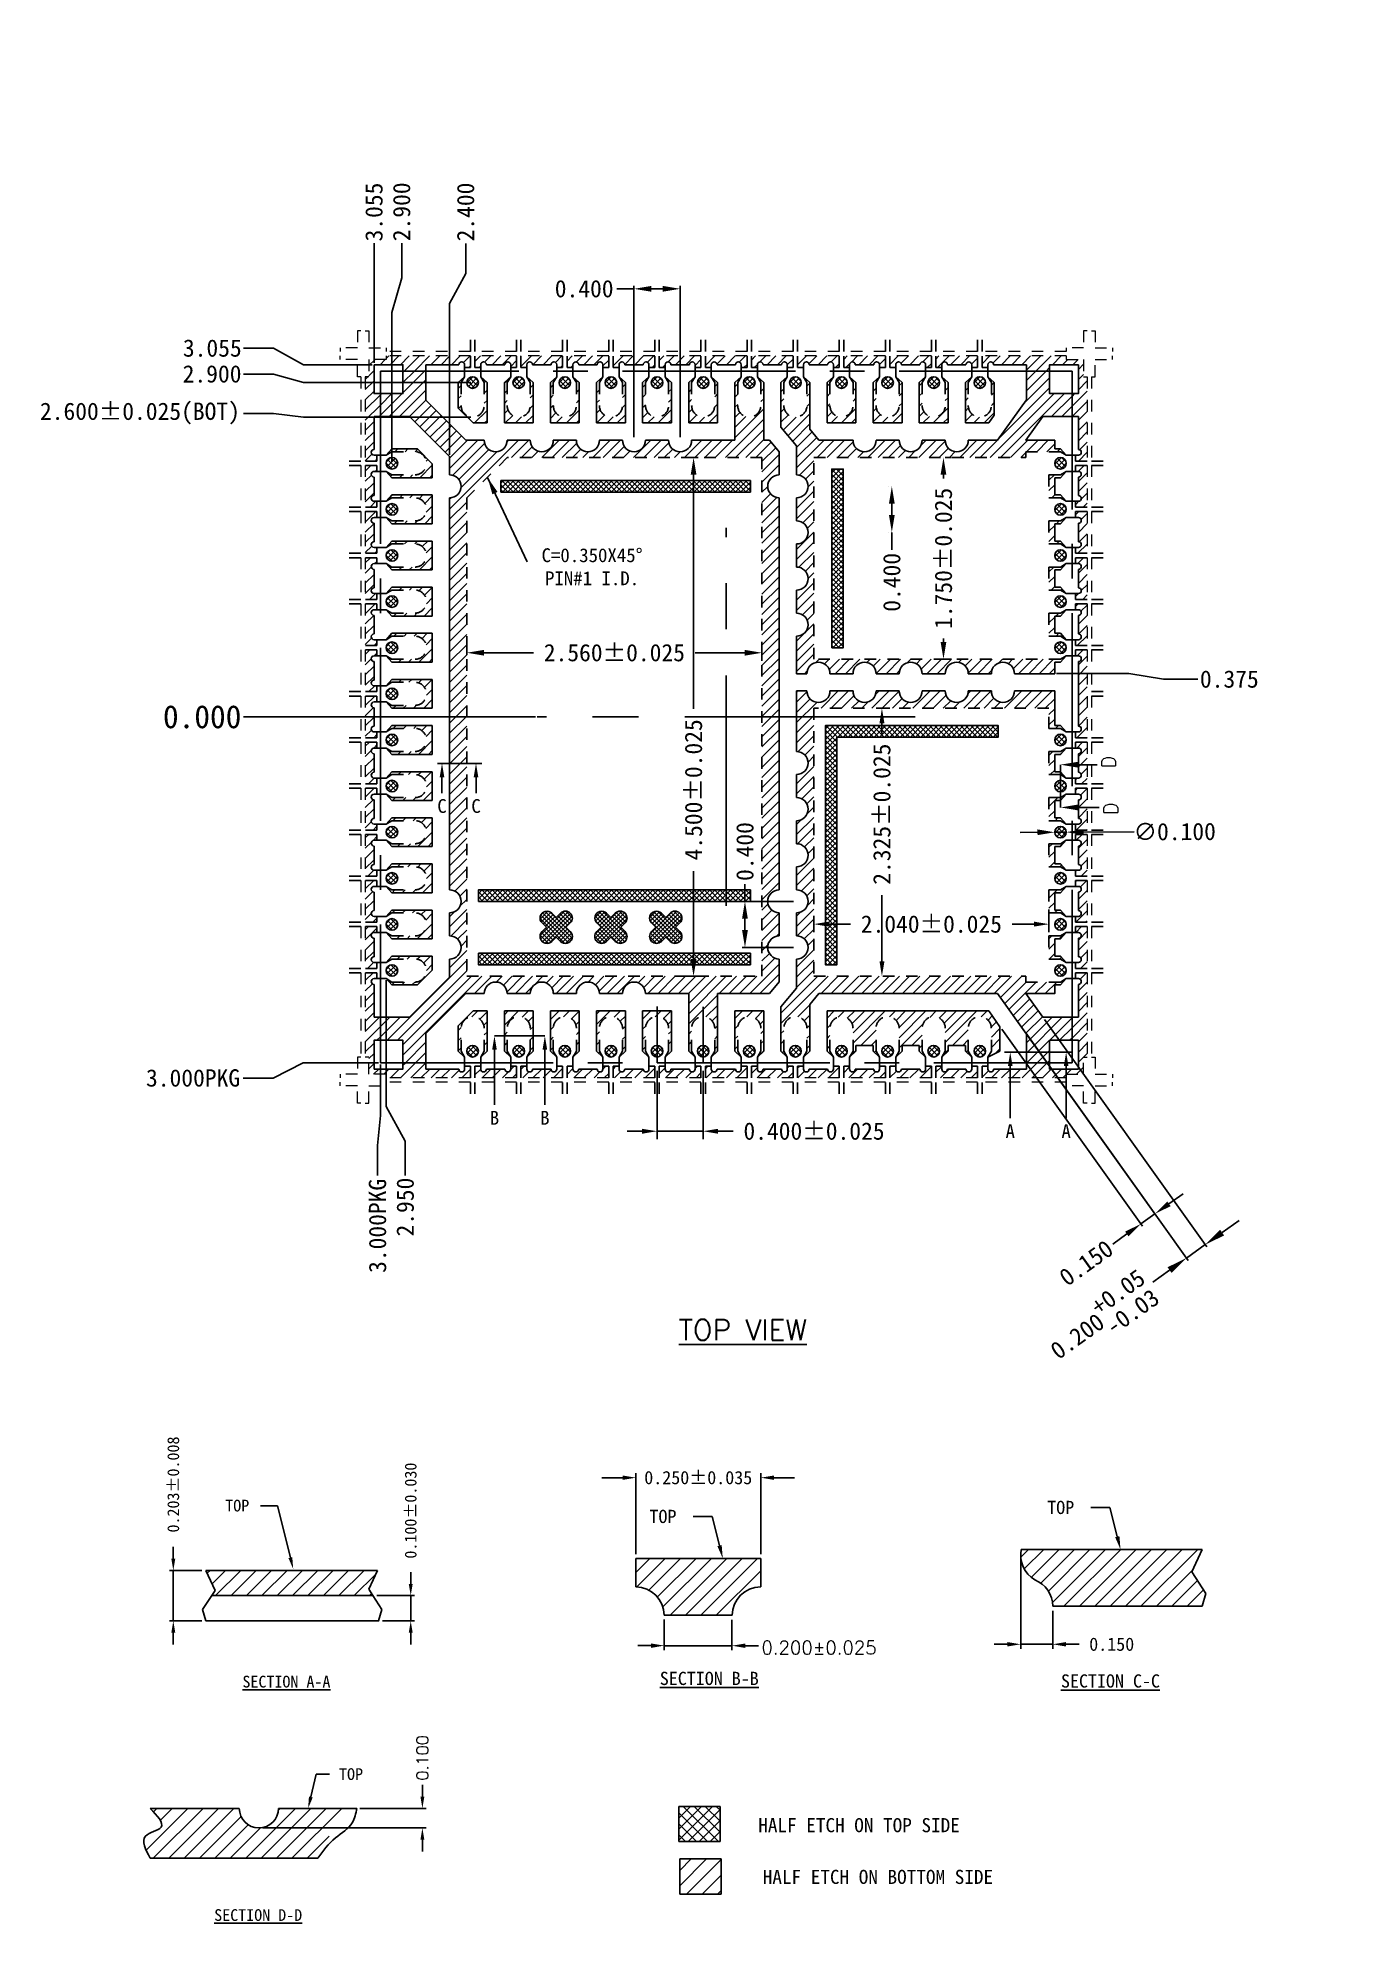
# Model space of a CAD drawing. Extents: x 266.8 to 278.1, y 220.4 to 236.8.
import ezdxf
from ezdxf.enums import TextEntityAlignment as Align

# ---------------------------------------------------------------- set-up
doc = ezdxf.new("R2010")
doc.units = 0
doc.header["$MEASUREMENT"] = 0
doc.linetypes.add('CENTER', pattern=[2, 1.25, -0.25, 0.25, -0.25])
doc.linetypes.add('HIDDEN', pattern=[0.375, 0.25, -0.125])
for name, color, linetype in [('1D（虚线、T-shape等)', 4, 'Continuous'), ('1（实线、SECTION图示等）', 7, 'Continuous'), ('CEN(中心线)', 1, 'CENTER'), ('DIM(尺寸标注）', 4, 'Continuous'), ('Half etch on bottom side（背面半蚀刻、实线）', 4, 'Continuous'), ('Half etch on top side（正面半蚀刻、实线）', 6, 'Continuous'), ('LFBOT（框架底面线、虚线）', 4, 'HIDDEN'), ('LFTOP（框架正面线、实线）', 7, 'Continuous'), ('PKG LINE（虚线）', 2, 'HIDDEN')]:
    doc.layers.add(name, color=color, linetype=linetype)
doc.styles.add('SIMPLEX', font='SIMPLEX')
doc.styles.get("Standard").update_dxf_attribs({"font": 'SimSun.ttf'})
doc.styles.add('宋体', font='SimSun.ttf')
doc.dimstyles.new('ISO-25', dxfattribs={"dimtxt": 0.2, "dimasz": 0.15, "dimexe": 0.025, "dimexo": 0.025, "dimgap": 0.025, "dimtad": 0, "dimdec": 3, "dimzin": 1, "dimdsep": 46, "dimtxsty": '宋体', "dimcen": 0.15, "dimadec": 0, "dimazin": 0, "dimtfac": 1, "dimtdec": 3, "dimtmove": 0, "dimatfit": 3, "dimfxl": 1, "dimarcsym": 0})
doc.dimstyles.get("Standard").update_dxf_attribs({"dimtxt": 0.18, "dimasz": 0.18, "dimexe": 0.18, "dimexo": 0.0625, "dimgap": 0.09, "dimtad": 0, "dimtih": 1, "dimtoh": 1, "dimdec": 4, "dimzin": 0, "dimdsep": 46, "dimtxsty": 'Standard', "dimcen": 0.09, "dimadec": 0, "dimazin": 0, "dimtfac": 1, "dimtdec": 4, "dimtofl": 0, "dimtmove": 0, "dimatfit": 3, "dimfxl": 1, "dimtolj": 1, "dimtzin": 0, "dimarcsym": 0})
pattern_1 = [(45, (-446.34996, -293.43056), (-0.066790655, 0.066790655), [])]
pattern_2 = [(45, (-445.84422, -293.43056), (-0.066790655, 0.066790655), [])]

msp = doc.modelspace()

# ---------------------------------------------------------------- texts
at = {"layer": 'DIM(尺寸标注）'}
for p in [(275.5152, 223.9602, 0.209), (272.0646, 223.8824, 0.1901)]:
    msp.add_text('TOP', height=0.11475, dxfattribs=at).set_placement(p)
at = {"layer": 'DIM(尺寸标注）', "color": 1, "style": 'SIMPLEX'}
msp.add_text('0.200±0.025', height=0.115528, dxfattribs=at).set_placement((273.0356, 222.7436, 0.1901))
at = {"layer": 'DIM(尺寸标注）'}
for s, p in [('HALF ETCH ON TOP SIDE', (274.757, 221.2616, 0.2065)), ('HALF ETCH ON BOTTOM SIDE', (275.0457, 220.813, 0.209))]:
    msp.add_text(s, height=0.1224, dxfattribs=at).set_placement(p, align=Align.MIDDLE_RIGHT)
at = {"layer": 'DIM(尺寸标注）', "color": 1, "insert": (271.5667, 232.1762, 0.2123), "char_height": 0.12, "attachment_point": 5}
msp.add_mtext('C=0.350X45°\\PPIN#1 I.D.', dxfattribs=at)
at = {"layer": 'DIM(尺寸标注）', "attachment_point": 5, "rotation": 90, "style": 'SIMPLEX'}
for s, insert, char_height in [('D', (276.048, 230.4843, 0.1349), 0.12), ('D', (276.067, 230.0797, 0.1349), 0.12), ('\\A1;0.100', (270.0949, 221.8451, 0.209), 0.102)]:
    msp.add_mtext(s, dxfattribs=dict(at, insert=insert, char_height=char_height))
at = {"layer": 'DIM(尺寸标注）'}
for s, insert, char_height, attachment_point in [('C', (270.2645, 230.1008, 0.1201), 0.12, 5), ('C', (270.5597, 230.1008, 0.1201), 0.12, 5), ('B', (270.7198, 227.3975, 0.1201), 0.12, 5), ('B', (271.157, 227.3975, 0.1201), 0.12, 5), ('A', (275.1945, 227.2817, 0.1201), 0.12, 5), ('A', (275.6793, 227.2817, 0.1201), 0.12, 5), ('{\\Fsimplex|c0;\\L\\C4;TOP VIEW}', (272.8738, 225.5578, -0.1564), 0.18, 5), ('0.250±0.035', (272.4877, 224.2756, 0.1901), 0.11475, 5), ('TOP', (268.4884, 224.0327, 0.1039), 0.102, 5), ('\\A1;0.150', (276.0746, 222.8307, 0.209), 0.11475, 5), ('{\\LSECTION A-A}', (268.915, 222.5059, 0.1039), 0.102, 5), ('{\\LSECTION B-B}', (272.5833, 222.5921, 0.1901), 0.11475, 2), ('{\\LSECTION C-C}', (276.0639, 222.5114, 0.209), 0.11475, 5), ('\\A1;TOP', (269.4754, 221.7037, 0.209), 0.102, 5), ('{\\LSECTION D-D}', (268.6701, 220.4811, 0.209), 0.102, 5)]:
    msp.add_mtext(s, dxfattribs=dict(at, insert=insert, char_height=char_height, attachment_point=attachment_point))
at = {"layer": 'DIM(尺寸标注）', "char_height": 0.102, "attachment_point": 5, "rotation": 90}
for s, insert in [('\\A1;0.203±0.008', (267.9336, 224.2165, 0.1039)), ('0.100±0.030', (269.9932, 223.9902, 0.1039))]:
    msp.add_mtext(s, dxfattribs=dict(at, insert=insert))

# ---------------------------------------------------------------- blocks, each defined once
blk = doc.blocks.new('*D47')
at = {"layer": 'Defpoints', "color": 0, "transparency": 16777216}
for p in [(268.542, 230.875), (271.09, 230.875), (271.09, 230.875)]:
    blk.add_point(p, dxfattribs=at)
at = {"layer": 'DIM(尺寸标注）', "transparency": 16777216}
blk.add_line((271.075, 230.875), (268.542, 230.875), dxfattribs=at)
at = {"layer": 'DIM(尺寸标注）', "transparency": 16777216, "insert": (268.184, 230.875), "char_height": 0.2, "attachment_point": 5, "style": '宋体'}
blk.add_mtext('0.000 ', dxfattribs=at)
blk = doc.blocks.new('*D48')
at = {"layer": 'Defpoints', "color": 0, "transparency": 16777216}
for p in [(272.73, 230.875), (269.73, 227.875), (269.706, 226.896)]:
    blk.add_point(p, dxfattribs=at)
at = {"layer": 'DIM(尺寸标注）', "transparency": 16777216}
for p, q in [((269.73, 227.86), (269.73, 227.416)), ((269.73, 227.416), (269.706, 227.156)), ((269.706, 227.156), (269.706, 226.896))]:
    blk.add_line(p, q, dxfattribs=at)
at = {"layer": 'DIM(尺寸标注）', "transparency": 16777216, "insert": (269.706, 226.46), "char_height": 0.15, "attachment_point": 5, "rotation": 90, "style": '宋体'}
blk.add_mtext('3.000PKG ', dxfattribs=at)
blk = doc.blocks.new('*D49')
at = {"layer": 'Defpoints', "color": 0, "transparency": 16777216}
for p in [(272.73, 230.875), (269.73, 227.875), (268.541, 227.742)]:
    blk.add_point(p, dxfattribs=at)
at = {"layer": 'DIM(尺寸标注）', "transparency": 16777216}
for p, q in [((269.061, 227.875), (268.801, 227.742)), ((269.715, 227.875), (269.061, 227.875)), ((268.801, 227.742), (268.541, 227.742))]:
    blk.add_line(p, q, dxfattribs=at)
at = {"layer": 'DIM(尺寸标注）', "transparency": 16777216, "insert": (268.105, 227.742), "char_height": 0.15, "attachment_point": 5, "style": '宋体'}
blk.add_mtext('3.000PKG ', dxfattribs=at)
blk = doc.blocks.new('*D50')
at = {"layer": 'Defpoints', "color": 0, "transparency": 16777216}
for p in [(272.13, 227.875), (272.53, 227.875), (272.13, 227.281)]:
    blk.add_point(p, dxfattribs=at)
at = {"layer": 'DIM(尺寸标注）', "transparency": 16777216}
for p, q in [((272.13, 227.805), (272.13, 227.211)), ((272.53, 227.805), (272.53, 227.211)), ((272, 227.281), (271.87, 227.281)), ((272.53, 227.281), (272.13, 227.281)), ((272.66, 227.281), (272.79, 227.281))]:
    blk.add_line(p, q, dxfattribs=at)
for points in [[(272, 227.259), (272, 227.302), (272.13, 227.281)], [(272.66, 227.302), (272.66, 227.259), (272.53, 227.281)]]:
    blk.add_solid(points, dxfattribs=at)
at = {"layer": 'DIM(尺寸标注）', "transparency": 16777216, "insert": (273.492, 227.281), "char_height": 0.15, "attachment_point": 5, "style": '宋体'}
blk.add_mtext('0.400%%p0.025', dxfattribs=at)
blk = doc.blocks.new('*D52')
at = {"layer": 'Defpoints', "color": 0, "transparency": 16777216}
for p in [(268.542, 234.073), (269.675, 233.93), (272.73, 230.875)]:
    blk.add_point(p, dxfattribs=at)
at = {"layer": 'DIM(尺寸标注）', "transparency": 16777216}
for p, q in [((268.802, 234.073), (268.542, 234.073)), ((269.062, 233.93), (268.802, 234.073)), ((269.66, 233.93), (269.062, 233.93))]:
    blk.add_line(p, q, dxfattribs=at)
at = {"layer": 'DIM(尺寸标注）', "transparency": 16777216, "insert": (268.272, 234.073), "char_height": 0.15, "attachment_point": 5, "style": '宋体'}
blk.add_mtext('3.055', dxfattribs=at)
blk = doc.blocks.new('*D53')
at = {"layer": 'Defpoints', "color": 0, "transparency": 16777216}
for p in [(268.542, 233.506), (270.53, 233.475), (272.73, 230.875)]:
    blk.add_point(p, dxfattribs=at)
at = {"layer": 'DIM(尺寸标注）', "transparency": 16777216}
for p, q in [((268.802, 233.506), (268.542, 233.506)), ((269.062, 233.475), (268.802, 233.506)), ((270.515, 233.475), (269.062, 233.475))]:
    blk.add_line(p, q, dxfattribs=at)
at = {"layer": 'DIM(尺寸标注）', "color": 1, "transparency": 16777216, "insert": (267.644, 233.506), "char_height": 0.15, "attachment_point": 5, "style": '宋体'}
blk.add_mtext('2.600%%p0.025(BOT)', dxfattribs=at)
blk = doc.blocks.new('*D54')
at = {"layer": 'Defpoints', "color": 0, "transparency": 16777216}
for p in [(270.47, 234.981), (270.33, 233.133), (272.73, 230.875)]:
    blk.add_point(p, dxfattribs=at)
at = {"layer": 'DIM(尺寸标注）', "transparency": 16777216}
for p, q in [((270.47, 234.721), (270.47, 234.981)), ((270.33, 234.461), (270.47, 234.721)), ((270.33, 233.148), (270.33, 234.461))]:
    blk.add_line(p, q, dxfattribs=at)
at = {"layer": 'DIM(尺寸标注）', "transparency": 16777216, "insert": (270.47, 235.254), "char_height": 0.15, "attachment_point": 5, "rotation": 90, "style": '宋体'}
blk.add_mtext('2.400', dxfattribs=at)
blk = doc.blocks.new('*D57')
at = {"layer": 'Defpoints', "color": 0, "transparency": 16777216}
for p in [(269.675, 234.984), (269.675, 233.93), (272.73, 230.875)]:
    blk.add_point(p, dxfattribs=at)
at = {"layer": 'DIM(尺寸标注）', "color": 0, "lineweight": -2, "transparency": 16777216}
blk.add_line((269.675, 233.945), (269.675, 234.984), dxfattribs=at)
at = {"layer": 'DIM(尺寸标注）', "color": 0, "transparency": 16777216, "insert": (269.675, 235.254), "char_height": 0.15, "attachment_point": 5, "rotation": 90, "style": '宋体'}
blk.add_mtext('3.055', dxfattribs=at)
blk = doc.blocks.new('*D60')
at = {"layer": 'Defpoints', "color": 0, "transparency": 16777216}
for p in [(268.542, 233.849), (270.53, 233.775), (272.73, 230.875)]:
    blk.add_point(p, dxfattribs=at)
at = {"layer": 'DIM(尺寸标注）', "transparency": 16777216}
for p, q in [((268.802, 233.849), (268.542, 233.849)), ((269.062, 233.775), (268.802, 233.849)), ((270.515, 233.775), (269.062, 233.775))]:
    blk.add_line(p, q, dxfattribs=at)
at = {"layer": 'DIM(尺寸标注）', "transparency": 16777216, "insert": (268.27, 233.849), "char_height": 0.15, "attachment_point": 5, "style": '宋体'}
blk.add_mtext('2.900', dxfattribs=at)
blk = doc.blocks.new('*D61')
at = {"layer": 'Defpoints', "color": 0, "transparency": 16777216}
for p in [(269.915, 234.984), (269.83, 233.075), (272.73, 230.875)]:
    blk.add_point(p, dxfattribs=at)
at = {"layer": 'DIM(尺寸标注）', "color": 0, "lineweight": -2, "transparency": 16777216}
for p, q in [((269.915, 234.684), (269.915, 234.984)), ((269.83, 234.384), (269.915, 234.684)), ((269.83, 233.09), (269.83, 234.384))]:
    blk.add_line(p, q, dxfattribs=at)
at = {"layer": 'DIM(尺寸标注）', "color": 0, "transparency": 16777216, "insert": (269.915, 235.256), "char_height": 0.15, "attachment_point": 5, "rotation": 90, "style": '宋体'}
blk.add_mtext('2.900', dxfattribs=at)
blk = doc.blocks.new('*D63')
at = {"layer": 'Defpoints', "color": 0, "transparency": 16777216}
for p in [(272.73, 230.875), (269.78, 228.605), (269.946, 226.896)]:
    blk.add_point(p, dxfattribs=at)
at = {"layer": 'DIM(尺寸标注）', "color": 0, "linetype": 'Continuous', "lineweight": -2, "transparency": 16777216}
for p, q in [((269.78, 228.59), (269.78, 227.496)), ((269.78, 227.496), (269.946, 227.196)), ((269.946, 227.196), (269.946, 226.896))]:
    blk.add_line(p, q, dxfattribs=at)
at = {"layer": 'DIM(尺寸标注）', "color": 0, "transparency": 16777216, "insert": (269.946, 226.623), "char_height": 0.15, "attachment_point": 5, "rotation": 90, "style": '宋体'}
blk.add_mtext('2.950', dxfattribs=at)
blk = doc.blocks.new('*D2')
at = {"layer": 'Defpoints', "color": 0, "transparency": 16777216}
for p in [(273.04, 231.492), (270.48, 231.342), (273.04, 231.431)]:
    blk.add_point(p, dxfattribs=at)
at = {"layer": 'DIM(尺寸标注）', "transparency": 16777216}
for p, q in [((270.48, 231.412), (270.48, 231.501)), ((270.63, 231.431), (271.059, 231.431)), ((272.89, 231.431), (272.462, 231.431)), ((273.04, 231.422), (273.04, 231.361))]:
    blk.add_line(p, q, dxfattribs=at)
for points in [[(270.63, 231.456), (270.63, 231.406), (270.48, 231.431)], [(272.89, 231.406), (272.89, 231.456), (273.04, 231.431)]]:
    blk.add_solid(points, dxfattribs=at)
at = {"layer": 'DIM(尺寸标注）', "transparency": 16777216, "insert": (271.76, 231.431), "char_height": 0.15, "attachment_point": 5, "style": '宋体'}
blk.add_mtext('2.560%%p0.025', dxfattribs=at)
blk = doc.blocks.new('*D3')
at = {"layer": 'Defpoints', "color": 0, "transparency": 16777216}
for p in [(274.009, 230.95), (274.042, 228.625), (274.081, 228.625)]:
    blk.add_point(p, dxfattribs=at)
at = {"layer": 'DIM(尺寸标注）', "transparency": 16777216}
for p, q in [((274.079, 230.95), (274.151, 230.95)), ((274.081, 230.82), (274.081, 230.732)), ((274.081, 228.755), (274.081, 229.329)), ((274.112, 228.625), (274.151, 228.625))]:
    blk.add_line(p, q, dxfattribs=at)
for points in [[(274.103, 230.82), (274.06, 230.82), (274.081, 230.95)], [(274.06, 228.755), (274.103, 228.755), (274.081, 228.625)]]:
    blk.add_solid(points, dxfattribs=at)
at = {"layer": 'DIM(尺寸标注）', "transparency": 16777216, "insert": (274.081, 230.031), "char_height": 0.15, "attachment_point": 5, "rotation": 90, "style": '宋体'}
blk.add_mtext('2.325%%p0.025', dxfattribs=at)
blk = doc.blocks.new('*D5')
at = {"layer": 'Defpoints', "color": 0, "transparency": 16777216}
for p in [(275.477, 228.27), (275.314, 228.153), (276.723, 226.181)]:
    blk.add_point(p, dxfattribs=at)
at = {"layer": 'DIM(尺寸标注）', "color": 0, "lineweight": -2, "transparency": 16777216}
for p, q in [((275.491, 228.249), (276.9, 226.277)), ((275.329, 228.133), (276.738, 226.161)), ((277.032, 226.402), (277.179, 226.506)), ((276.886, 226.297), (276.723, 226.181)), ((276.577, 226.076), (276.43, 225.972))]:
    blk.add_line(p, q, dxfattribs=at)
at = {"layer": 'DIM(尺寸标注）', "color": 0, "transparency": 16777216}
for points in [[(277.015, 226.426), (277.05, 226.377), (276.886, 226.297)], [(276.594, 226.052), (276.559, 226.101), (276.723, 226.181)]]:
    blk.add_solid(points, dxfattribs=at)
at = {"layer": 'DIM(尺寸标注）', "color": 0, "transparency": 16777216, "insert": (275.983, 225.652), "char_height": 0.15, "attachment_point": 5, "rotation": 35.5363, "style": '宋体'}
blk.add_mtext('\\A1;0.200\\S+0.05^ -0.03;', dxfattribs=at)
blk = doc.blocks.new('*D6')
at = {"layer": 'Defpoints', "color": 0, "transparency": 16777216}
for p in [(275.105, 228.188), (275.227, 228.275), (276.449, 226.564)]:
    blk.add_point(p, dxfattribs=at)
at = {"layer": 'DIM(尺寸标注）', "color": 0, "linetype": 'Continuous', "lineweight": -2, "transparency": 16777216}
for p, q in [((275.12, 228.167), (276.342, 226.456)), ((275.242, 228.254), (276.464, 226.544)), ((276.571, 226.651), (276.694, 226.738)), ((276.327, 226.477), (276.449, 226.564)), ((276.205, 226.39), (276.083, 226.302))]:
    blk.add_line(p, q, dxfattribs=at)
at = {"layer": 'DIM(尺寸标注）', "color": 0, "transparency": 16777216}
for points in [[(276.557, 226.671), (276.586, 226.631), (276.449, 226.564)], [(276.22, 226.369), (276.191, 226.41), (276.327, 226.477)]]:
    blk.add_solid(points, dxfattribs=at)
at = {"layer": 'DIM(尺寸标注）', "color": 0, "transparency": 16777216, "insert": (275.853, 226.138), "char_height": 0.15, "attachment_point": 5, "rotation": 35.5363, "style": '宋体'}
blk.add_mtext('0.150', dxfattribs=at)
blk = doc.blocks.new('*D7')
at = {"layer": 'Defpoints', "color": 0, "transparency": 16777216}
for p in [(272.447, 233.125), (272.558, 233.125), (272.558, 228.625)]:
    blk.add_point(p, dxfattribs=at)
at = {"layer": 'DIM(尺寸标注）', "transparency": 16777216}
for p, q in [((272.488, 233.125), (272.377, 233.125)), ((272.447, 232.975), (272.447, 230.945)), ((272.447, 228.775), (272.447, 229.538)), ((272.488, 228.625), (272.377, 228.625))]:
    blk.add_line(p, q, dxfattribs=at)
for points in [[(272.472, 232.975), (272.422, 232.975), (272.447, 233.125)], [(272.422, 228.775), (272.472, 228.775), (272.447, 228.625)]]:
    blk.add_solid(points, dxfattribs=at)
at = {"layer": 'DIM(尺寸标注）', "transparency": 16777216, "insert": (272.447, 230.242), "char_height": 0.15, "attachment_point": 5, "rotation": 90, "style": '宋体'}
blk.add_mtext('4.500%%p0.025', dxfattribs=at)
blk = doc.blocks.new('*D17')
at = {"layer": 'Defpoints', "color": 0, "transparency": 16777216}
for p in [(272.33, 234.588), (271.93, 233.275), (272.33, 233.275)]:
    blk.add_point(p, dxfattribs=at)
at = {"layer": 'DIM(尺寸标注）', "color": 0, "linetype": 'Continuous', "lineweight": -2, "transparency": 16777216}
for p, q in [((271.93, 234.588), (271.78, 234.588)), ((271.93, 233.3), (271.93, 234.613)), ((272.08, 234.588), (272.18, 234.588)), ((272.33, 233.3), (272.33, 234.613))]:
    blk.add_line(p, q, dxfattribs=at)
at = {"layer": 'DIM(尺寸标注）', "color": 0, "transparency": 16777216}
for points in [[(272.08, 234.613), (272.08, 234.563), (271.93, 234.588)], [(272.18, 234.563), (272.18, 234.613), (272.33, 234.588)]]:
    blk.add_solid(points, dxfattribs=at)
at = {"layer": 'DIM(尺寸标注）', "color": 0, "transparency": 16777216, "insert": (271.498, 234.588), "char_height": 0.15, "attachment_point": 5, "style": '宋体'}
blk.add_mtext('0.400', dxfattribs=at)
blk = doc.blocks.new('*D22')
at = {"layer": 'Defpoints', "color": 0, "transparency": 16777216}
for p in [(273.49, 229.203), (275.53, 229.275), (275.53, 229.077)]:
    blk.add_point(p, dxfattribs=at)
at = {"layer": 'DIM(尺寸标注）', "transparency": 16777216}
for p, q in [((275.53, 229.205), (275.53, 229.007)), ((273.49, 229.133), (273.49, 229.007)), ((273.62, 229.077), (273.809, 229.077)), ((275.4, 229.077), (275.212, 229.077))]:
    blk.add_line(p, q, dxfattribs=at)
for points in [[(273.62, 229.099), (273.62, 229.056), (273.49, 229.077)], [(275.4, 229.056), (275.4, 229.099), (275.53, 229.077)]]:
    blk.add_solid(points, dxfattribs=at)
at = {"layer": 'DIM(尺寸标注）', "transparency": 16777216, "insert": (274.51, 229.077), "char_height": 0.15, "attachment_point": 5, "style": '宋体'}
blk.add_mtext('2.040%%p0.025', dxfattribs=at)
blk = doc.blocks.new('*D23')
at = {"layer": 'Defpoints', "color": 0, "transparency": 16777216}
for p in [(274.56, 233.125), (274.615, 233.125), (274.56, 231.375)]:
    blk.add_point(p, dxfattribs=at)
at = {"layer": 'DIM(尺寸标注）', "transparency": 16777216}
for p, q in [((274.63, 233.125), (274.685, 233.125)), ((274.615, 232.975), (274.615, 232.944)), ((274.615, 231.525), (274.615, 231.555)), ((274.63, 231.375), (274.685, 231.375))]:
    blk.add_line(p, q, dxfattribs=at)
for points in [[(274.64, 232.975), (274.59, 232.975), (274.615, 233.125)], [(274.59, 231.525), (274.64, 231.525), (274.615, 231.375)]]:
    blk.add_solid(points, dxfattribs=at)
at = {"layer": 'DIM(尺寸标注）', "transparency": 16777216, "insert": (274.615, 232.25), "char_height": 0.15, "attachment_point": 5, "rotation": 90, "style": '宋体'}
blk.add_mtext('1.750%%p0.025', dxfattribs=at)
blk = doc.blocks.new('*D26')
at = {"layer": 'Defpoints', "color": 0, "transparency": 16777216}
for p in [(275.58, 229.874), (275.68, 229.875)]:
    blk.add_point(p, dxfattribs=at)
at = {"layer": 'DIM(尺寸标注）', "color": 0, "linetype": 'Continuous', "lineweight": -2, "transparency": 16777216}
for p, q in [((275.43, 229.874), (275.28, 229.873)), ((275.58, 229.874), (275.68, 229.875)), ((276.268, 229.878), (275.83, 229.876))]:
    blk.add_line(p, q, dxfattribs=at)
at = {"layer": 'DIM(尺寸标注）', "color": 0, "transparency": 16777216}
for points in [[(275.431, 229.849), (275.43, 229.899), (275.58, 229.874)], [(275.83, 229.901), (275.831, 229.851), (275.68, 229.875)]]:
    blk.add_solid(points, dxfattribs=at)
at = {"layer": 'DIM(尺寸标注）', "color": 0, "transparency": 16777216, "insert": (276.621, 229.879), "char_height": 0.15, "attachment_point": 5, "rotation": 0.2709, "style": '宋体'}
blk.add_mtext('∅0.100', dxfattribs=at)
blk = doc.blocks.new('*D44')
at = {"layer": 'Defpoints', "color": 0, "transparency": 16777216}
for p in [(275.58, 231.25), (276.823, 231.202), (272.73, 230.875)]:
    blk.add_point(p, dxfattribs=at)
at = {"layer": 'DIM(尺寸标注）', "color": 0, "lineweight": -2, "transparency": 16777216}
for p, q in [((275.595, 231.25), (276.223, 231.25)), ((276.223, 231.25), (276.523, 231.202)), ((276.523, 231.202), (276.823, 231.202))]:
    blk.add_line(p, q, dxfattribs=at)
at = {"layer": 'DIM(尺寸标注）', "color": 0, "transparency": 16777216, "insert": (277.095, 231.202), "char_height": 0.15, "attachment_point": 5, "style": '宋体'}
blk.add_mtext('0.375', dxfattribs=at)
blk = doc.blocks.new('*D46')
at = {"layer": 'Defpoints', "color": 0, "transparency": 16777216}
for p in [(272.893, 229.275), (273.34, 229.275), (273.34, 228.875)]:
    blk.add_point(p, dxfattribs=at)
at = {"layer": 'DIM(尺寸标注）', "color": 0, "linetype": 'Continuous', "lineweight": -2, "transparency": 16777216}
for p, q in [((272.893, 229.275), (272.893, 229.425)), ((273.315, 229.275), (272.868, 229.275)), ((272.893, 229.025), (272.893, 229.125)), ((273.315, 228.875), (272.868, 228.875))]:
    blk.add_line(p, q, dxfattribs=at)
at = {"layer": 'DIM(尺寸标注）', "color": 0, "transparency": 16777216}
for points in [[(272.918, 229.125), (272.868, 229.125), (272.893, 229.275)], [(272.868, 229.025), (272.918, 229.025), (272.893, 228.875)]]:
    blk.add_solid(points, dxfattribs=at)
at = {"layer": 'DIM(尺寸标注）', "color": 0, "transparency": 16777216, "insert": (272.893, 229.707), "char_height": 0.15, "attachment_point": 5, "rotation": 90, "style": '宋体'}
blk.add_mtext('0.400', dxfattribs=at)
blk = doc.blocks.new('*D66')
at = {"layer": 'Defpoints', "color": 0, "transparency": 16777216}
for p in [(274.167, 232.875), (274.167, 232.475), (274.167, 232.475)]:
    blk.add_point(p, dxfattribs=at)
at = {"layer": 'DIM(尺寸标注）', "color": 0, "linetype": 'Continuous', "lineweight": -2, "transparency": 16777216}
for p, q in [((274.142, 232.875), (274.142, 232.875)), ((274.167, 232.725), (274.167, 232.625)), ((274.142, 232.475), (274.142, 232.475)), ((274.167, 232.475), (274.167, 232.325))]:
    blk.add_line(p, q, dxfattribs=at)
at = {"layer": 'DIM(尺寸标注）', "color": 0, "transparency": 16777216}
for points in [[(274.192, 232.725), (274.142, 232.725), (274.167, 232.875)], [(274.142, 232.625), (274.192, 232.625), (274.167, 232.475)]]:
    blk.add_solid(points, dxfattribs=at)
at = {"layer": 'DIM(尺寸标注）', "color": 0, "transparency": 16777216, "insert": (274.167, 232.042), "char_height": 0.15, "attachment_point": 5, "rotation": 90, "style": '宋体'}
blk.add_mtext('0.400', dxfattribs=at)

# ---------------------------------------------------------------- dimensions: what is measured, and where the dimension line sits
at = {"layer": 'DIM(尺寸标注）'}
for feature_location, offset, dtype, origin, dimstyle, override, picture, middle in [((269.6754, 233.9297, 0.1349), (0, 1.0538), 1, (272.7304, 230.8747, 0.1349), 'ISO-25', {"dimtxt": 0.15, "dimexo": 0.015, "dimgap": 0.015, "dimdec": 3}, '*D57', (269.6754, 235.2537, 0.2123)), ((269.8304, 233.0747, 0.1349), (0.085, 1.9088), 1, (272.7304, 230.8747, 0.1349), 'ISO-25', {"dimtxt": 0.15, "dimexo": 0.015, "dimgap": 0.015, "dimdec": 3}, '*D61', (269.9154, 235.2558, 0.2123)), ((270.3304, 233.1333, 0.1349), (0.1396, 1.8481), 1, (272.7304, 230.8747, 0.1349), 'Standard', {"dimscale": 1, "dimtxt": 0.15, "dimasz": 0.13, "dimexe": 0.07, "dimexo": 0.015, "dimgap": 0.015, "dimdec": 3, "dimzin": 1, "dimtxsty": '宋体', "dimcen": 0.1, "dimclrd": 256, "dimclre": 256, "dimclrt": 256, "dimtofl": 0, "dimatfit": 0, "dimtolj": 0, "dimtzin": 8, "dimlwd": -1, "dimlwe": -1}, '*D54', (270.4701, 235.2536, 0.2123)), ((269.6754, 233.9297, 0.1349), (-1.1333, 0.1433), 0, (272.7304, 230.8747, 0.1349), 'Standard', {"dimscale": 1, "dimtxt": 0.15, "dimasz": 0.13, "dimexe": 0.07, "dimexo": 0.015, "dimgap": 0.015, "dimdec": 3, "dimzin": 1, "dimtxsty": '宋体', "dimcen": 0.1, "dimclrd": 256, "dimclre": 256, "dimclrt": 256, "dimtofl": 0, "dimatfit": 0, "dimtolj": 0, "dimtzin": 8, "dimlwd": -1, "dimlwe": -1}, '*D52', (268.2719, 234.073, 0.2123)), ((270.5304, 233.7747, 0.1349), (-1.9883, 0.0745), 0, (272.7304, 230.8747, 0.1349), 'Standard', {"dimscale": 1, "dimtxt": 0.15, "dimasz": 0.13, "dimexe": 0.07, "dimexo": 0.015, "dimgap": 0.015, "dimdec": 3, "dimzin": 1, "dimtxsty": '宋体', "dimcen": 0.1, "dimclrd": 256, "dimclre": 256, "dimclrt": 256, "dimtofl": 0, "dimatfit": 0, "dimtolj": 0, "dimtzin": 8, "dimlwd": -1, "dimlwe": -1}, '*D60', (268.2698, 233.8492, 0.2123)), ((275.5804, 231.2497, 0.1349), (1.243, -0.0473), 0, (272.7304, 230.8747, 0.1201), 'ISO-25', {"dimtxt": 0.15, "dimexo": 0.015, "dimgap": 0.015, "dimdec": 3}, '*D44', (277.0948, 231.2024, 0.1349)), ((269.7804, 228.6047, 0.1349), (0.166, -1.709), 1, (272.7304, 230.8747, 0.1349), 'ISO-25', {"dimtxt": 0.15, "dimexo": 0.015, "dimgap": 0.015, "dimdec": 3}, '*D63', (269.9465, 226.6234, 0.2123))]:
    dim = msp.add_ordinate_dim(feature_location=feature_location, offset=offset, dtype=dtype, origin=origin, dimstyle=dimstyle, override=override, dxfattribs=at)
    dim.commit()
    dim.dimension.update_dxf_attribs({"geometry": picture, "text_midpoint": middle})
for base, p1, p2, angle, dimstyle, override, picture, middle, dimtype in [((272.3304, 234.5884, 0.1201), (271.9304, 233.2747, 0.1349), (272.3304, 233.2747, 0.1349), 0, 'ISO-25', {"dimtxt": 0.15}, '*D17', (271.4977, 234.5884, 0.1201), 129), ((272.4466, 233.1247, 0.1201), (272.5577, 228.6247, 0.1349), (272.5577, 233.1247, 0.1349), 90, 'Standard', {"dimtxt": 0.15, "dimasz": 0.15, "dimexe": 0.07, "dimexo": 0.07, "dimgap": 0.07, "dimtih": 0, "dimtoh": 0, "dimdec": 3, "dimzin": 1, "dimtxsty": '宋体', "dimcen": 0.1, "dimclrd": 256, "dimclre": 256, "dimclrt": 256, "dimtol": 1, "dimtp": 0.025, "dimtm": 0.025, "dimatfit": 0, "dimtolj": 0, "dimtzin": 8, "dimlwd": -1, "dimlwe": -1}, '*D7', (272.4466, 230.2416, 0.1201), 128), ((274.6155, 233.1247, 0.1201), (274.5604, 231.3747, 0.1349), (274.5604, 233.1247, 0.1349), 90, 'Standard', {"dimscale": 1, "dimtxt": 0.15, "dimasz": 0.15, "dimexe": 0.07, "dimexo": 0.07, "dimgap": 0.07, "dimtih": 0, "dimtoh": 0, "dimdec": 3, "dimzin": 1, "dimtxsty": '宋体', "dimcen": 0.1, "dimclrd": 256, "dimclre": 256, "dimclrt": 256, "dimtol": 1, "dimtp": 0.025, "dimtm": 0.025, "dimatfit": 0, "dimtolj": 0, "dimtzin": 8, "dimlwd": -1, "dimlwe": -1}, '*D23', (274.6155, 232.2497, 0.1201), 128), ((274.0812, 228.6247, 0.1201), (274.0089, 230.9497, 0.1349), (274.0416, 228.6247, 0.1349), 90, 'Standard', {"dimscale": 1, "dimtxt": 0.15, "dimasz": 0.13, "dimexe": 0.07, "dimexo": 0.07, "dimgap": 0.07, "dimtih": 0, "dimtoh": 0, "dimdec": 3, "dimzin": 1, "dimtxsty": '宋体', "dimcen": 0.1, "dimclrd": 256, "dimclre": 256, "dimclrt": 256, "dimtol": 1, "dimtp": 0.025, "dimtm": 0.025, "dimtofl": 0, "dimatfit": 0, "dimtolj": 0, "dimtzin": 8, "dimlwd": -1, "dimlwe": -1}, '*D3', (274.0812, 230.0305, 0.1201), 128), ((276.4494, 226.5639, 0.1201), (275.1054, 228.1875, 0.1349), (275.2275, 228.2747, 0.1349), 35.53634, 'ISO-25', {"dimtxt": 0.15}, '*D6', (275.8532, 226.138, 0.1201), 129)]:
    dim = msp.add_linear_dim(base=base, p1=p1, p2=p2, angle=angle, dimstyle=dimstyle, override=override, dxfattribs=at)
    dim.commit()
    dim.dimension.update_dxf_attribs({"geometry": picture, "text_midpoint": middle, "dimtype": dimtype})
at = {"layer": 'DIM(尺寸标注）', "color": 1}
dim = msp.add_ordinate_dim(feature_location=(270.5304, 233.4747, 0.1349), offset=(-1.9883, 0.031), dtype=0, origin=(272.7304, 230.8747, 0.1349), text='<>(BOT)', dimstyle='Standard', override={"dimscale": 1, "dimtxt": 0.15, "dimasz": 0.13, "dimexe": 0.07, "dimexo": 0.015, "dimgap": 0.015, "dimdec": 3, "dimzin": 1, "dimtxsty": '宋体', "dimcen": 0.1, "dimclrd": 256, "dimclre": 256, "dimclrt": 1, "dimtol": 1, "dimtp": 0.025, "dimtm": 0.025, "dimtofl": 0, "dimatfit": 0, "dimtolj": 0, "dimtzin": 8, "dimlwd": -1, "dimlwe": -1}, dxfattribs=at)
dim.commit()
dim.dimension.update_dxf_attribs({"geometry": '*D53', "text_midpoint": (267.6443, 233.5056, 0.2123)})
at = {"layer": 'DIM(尺寸标注）'}
for base, p1, p2, override, picture, middle in [((274.1665, 232.4747, 0.1201), (274.1665, 232.8747, 0.1201), (274.1665, 232.4747, 0.1201), {"dimtxt": 0.15, "dimtih": 0, "dimtoh": 0, "dimdec": 3}, '*D66', (274.1665, 232.042, 0.1201)), ((272.8926, 229.2747, 0.1201), (273.3404, 228.8747, 0.1349), (273.3404, 229.2747, 0.1349), {"dimtxt": 0.15}, '*D46', (272.8926, 229.7074, 0.1201))]:
    dim = msp.add_linear_dim(base=base, p1=p1, p2=p2, angle=90, dimstyle='ISO-25', override=override, dxfattribs=at)
    dim.commit()
    dim.dimension.update_dxf_attribs({"geometry": picture, "text_midpoint": middle})
for base, p1, p2, override, picture, middle in [((273.0404, 231.4308, 0.1201), (270.4804, 231.342, 0.1349), (273.0404, 231.4919, 0.1349), {"dimtxt": 0.15, "dimasz": 0.15, "dimexe": 0.07, "dimexo": 0.07, "dimgap": 0.07, "dimtih": 0, "dimtoh": 0, "dimdec": 3, "dimzin": 1, "dimtxsty": '宋体', "dimcen": 0.1, "dimclrd": 256, "dimclre": 256, "dimclrt": 256, "dimtol": 1, "dimtp": 0.025, "dimtm": 0.025, "dimatfit": 0, "dimtolj": 0, "dimtzin": 8, "dimlwd": -1, "dimlwe": -1}, '*D2', (271.7604, 231.4308, 0.1201)), ((275.5304, 229.0772, 0.1201), (273.4904, 229.203, 0.1349), (275.5304, 229.2747, 0.1349), {"dimscale": 1, "dimtxt": 0.15, "dimasz": 0.13, "dimexe": 0.07, "dimexo": 0.07, "dimgap": 0.07, "dimtih": 0, "dimtoh": 0, "dimdec": 3, "dimzin": 1, "dimtxsty": '宋体', "dimcen": 0.1, "dimclrd": 256, "dimclre": 256, "dimclrt": 256, "dimtol": 1, "dimtp": 0.025, "dimtm": 0.025, "dimtofl": 0, "dimatfit": 0, "dimtolj": 0, "dimtzin": 8, "dimlwd": -1, "dimlwe": -1}, '*D22', (274.5104, 229.0772, 0.1201))]:
    dim = msp.add_linear_dim(base=base, p1=p1, p2=p2, dimstyle='Standard', override=override, dxfattribs=at)
    dim.commit()
    dim.dimension.update_dxf_attribs({"geometry": picture, "text_midpoint": middle})
for feature_location, offset, dtype, origin, text, override, picture, middle in [((271.0904461886, 230.8746824078, 0.1348887948), (-2.548335091, 0), 0, (271.0904461886, 230.8746824078, 0.1348887948), '<> ', {"dimscale": 1, "dimtxt": 0.2, "dimasz": 0.13, "dimexe": 0.07, "dimexo": 0.015, "dimgap": 0.015, "dimdec": 3, "dimzin": 1, "dimtxsty": '宋体', "dimcen": 0.1, "dimclrd": 256, "dimclre": 256, "dimclrt": 256, "dimtofl": 0, "dimatfit": 0, "dimtolj": 0, "dimtzin": 8, "dimlwd": -1, "dimlwe": -1}, '*D47', (268.1835356786, 230.8746824078, 0.1348887948)), ((269.7304, 227.8747, 0.1349), (-1.1896, -0.1326), 0, (272.7304, 230.8747, 0.1349), '<>PKG ', {"dimscale": 1, "dimtxt": 0.15, "dimasz": 0.13, "dimexe": 0.07, "dimexo": 0.015, "dimgap": 0.015, "dimdec": 3, "dimzin": 1, "dimtxsty": '宋体', "dimcen": 0.1, "dimclrd": 256, "dimclre": 256, "dimclrt": 256, "dimtofl": 0, "dimatfit": 0, "dimtolj": 0, "dimtzin": 8, "dimlwd": -1, "dimlwe": -1}, '*D49', (268.1051, 227.7421, 0.1349)), ((269.7304, 227.8747, 0.1349), (-0.024, -0.979), 1, (272.7304, 230.8747, 0.1349), '<>PKG ', {"dimscale": 1, "dimtxt": 0.15, "dimasz": 0.13, "dimexe": 0.07, "dimexo": 0.015, "dimgap": 0.015, "dimdec": 3, "dimzin": 1, "dimtxsty": '宋体', "dimcen": 0.1, "dimclrd": 256, "dimclre": 256, "dimclrt": 256, "dimtofl": 0, "dimatfit": 0, "dimtolj": 0, "dimtzin": 8, "dimlwd": -1, "dimlwe": -1}, '*D48', (269.7065, 226.46, 0.1349))]:
    dim = msp.add_ordinate_dim(feature_location=feature_location, offset=offset, dtype=dtype, origin=origin, text=text, dimstyle='Standard', override=override, dxfattribs=at)
    dim.commit()
    dim.dimension.update_dxf_attribs({"geometry": picture, "text_midpoint": middle})
dim = msp.add_diameter_dim_2p(p1=(275.5804, 229.8744, 0.1349), p2=(275.6804, 229.8749, 0.1349), dimstyle='ISO-25', override={"dimtxt": 0.15}, dxfattribs=at)
dim.commit()
dim.dimension.update_dxf_attribs({"geometry": '*D26', "text_midpoint": (276.6209, 229.8794, 0.1201), "dimtype": 131})
at = {"layer": 'DIM(尺寸标注）', "color": 1}
dim = msp.add_aligned_dim(p1=(275.4768, 228.2697, 0.1349), p2=(275.3141, 228.1534, 0.1349), distance=2.4241, dimstyle='ISO-25', override={"dimtxt": 0.15, "dimasz": 0.18, "dimtol": 1, "dimtp": 0.05, "dimtm": 0.03, "dimtolj": 1}, dxfattribs=at)
dim.commit()
dim.dimension.update_dxf_attribs({"geometry": '*D5', "text_midpoint": (275.9828, 225.6522, 0.1201)})
at = {"layer": 'DIM(尺寸标注）'}
dim = msp.add_linear_dim(base=(272.1304, 227.2807, 0.2123), p1=(272.5304, 227.8747, 0.1349), p2=(272.1304, 227.8747, 0.1349), dimstyle='Standard', override={"dimtxt": 0.15, "dimasz": 0.13, "dimexe": 0.07, "dimexo": 0.07, "dimgap": 0.07, "dimtih": 0, "dimtoh": 0, "dimdec": 3, "dimzin": 1, "dimtxsty": '宋体', "dimcen": 0.1, "dimclrd": 256, "dimclre": 256, "dimclrt": 256, "dimtol": 1, "dimtp": 0.025, "dimtm": 0.025, "dimtofl": 1, "dimatfit": 0, "dimtolj": 0, "dimtzin": 8, "dimlwd": -1, "dimlwe": -1}, dxfattribs=at)
dim.commit()
dim.dimension.update_dxf_attribs({"geometry": '*D50', "text_midpoint": (273.4923, 227.2807, 0.2123), "dimtype": 128})

# ---------------------------------------------------------------- hatches: boundary and pattern name
at = {"layer": 'Half etch on bottom side（背面半蚀刻、实线）', "ltscale": 0.05}
h = msp.add_hatch(dxfattribs=at)
h.set_pattern_fill('ANSI31', color=256, scale=0.5, style=0)
h.paths.add_polyline_path([(269.5994, 228.6557), (269.7004, 228.6557), (269.7004, 228.6047), (269.6754, 228.6047, 1), (269.6754, 228.5547), (269.6754, 228.2697), (269.7304, 228.2697), (269.7304, 228.0697), (269.6754, 228.0697), (269.6754, 227.8197), (269.9254, 227.8197), (269.9254, 227.8747), (270.1254, 227.8747), (270.1254, 227.8197), (270.4104, 227.8197, 1), (270.4604, 227.8197), (270.4604, 227.8447), (270.5114, 227.8447), (270.5114, 227.7437), (269.7804, 227.7437), (269.7804, 227.7747), (269.6304, 227.7747), (269.6304, 227.9247), (269.5994, 227.9247)])
h.paths.add_polyline_path([(274.9494, 227.8447), (275.0004, 227.8447), (275.0004, 227.8197, 1), (275.0504, 227.8197), (275.3354, 227.8197), (275.3354, 227.8747), (275.5354, 227.8747), (275.5354, 227.8197), (275.7854, 227.8197), (275.7854, 228.0697), (275.7304, 228.0697), (275.7304, 228.2697), (275.7854, 228.2697), (275.7854, 228.5547, 1), (275.7854, 228.6047), (275.7604, 228.6047), (275.7604, 228.6557), (275.8614, 228.6557), (275.8614, 227.9247), (275.8304, 227.9247), (275.8304, 227.7747), (275.6804, 227.7747), (275.6804, 227.7437), (274.9494, 227.7437)])
h.paths.add_polyline_path([(274.9494, 233.9047), (274.9494, 234.0057), (275.6804, 234.0057), (275.6804, 233.9747), (275.8304, 233.9747), (275.8304, 233.8247), (275.8614, 233.8247), (275.8614, 233.0937), (275.7604, 233.0937), (275.7604, 233.1447), (275.7854, 233.1447, 1), (275.7854, 233.1947), (275.7854, 233.4797), (275.7304, 233.4797), (275.7304, 233.6797), (275.7854, 233.6797), (275.7854, 233.9297), (275.5354, 233.9297), (275.5354, 233.8747), (275.3354, 233.8747), (275.3354, 233.9297), (275.0504, 233.9297, 1), (275.0004, 233.9297), (275.0004, 233.9047)])
h.paths.add_polyline_path([(269.5994, 233.8247), (269.6304, 233.8247), (269.6304, 233.9747), (269.7804, 233.9747), (269.7804, 234.0057), (270.5114, 234.0057), (270.5114, 233.9047), (270.4604, 233.9047), (270.4604, 233.9297, 1), (270.4104, 233.9297), (270.1254, 233.9297), (270.1254, 233.8747), (269.9254, 233.8747), (269.9254, 233.9297), (269.6754, 233.9297), (269.6754, 233.6797), (269.7304, 233.6797), (269.7304, 233.4797), (269.6754, 233.4797), (269.6754, 233.1947, 1), (269.6754, 233.1447), (269.7004, 233.1447), (269.7004, 233.0937), (269.5994, 233.0937)])
h.paths.add_polyline_path([(275.7854, 231.4047, -1), (275.7854, 231.3547), (275.7854, 230.7947, -1), (275.7854, 230.7447), (275.7604, 230.7447), (275.7604, 230.6937), (275.8614, 230.6937), (275.8614, 231.4557), (275.7604, 231.4557), (275.7604, 231.4047)])
h.paths.add_polyline_path([(271.3494, 227.8447), (271.3494, 227.7437), (271.7114, 227.7437), (271.7114, 227.8447), (271.6604, 227.8447), (271.6604, 227.8197, -1), (271.6104, 227.8197), (271.4504, 227.8197, -1), (271.4004, 227.8197), (271.4004, 227.8447)])
h.paths.add_polyline_path([(271.7494, 227.8447), (271.7494, 227.7437), (272.1114, 227.7437), (272.1114, 227.8447), (272.0604, 227.8447), (272.0604, 227.8197, -1), (272.0104, 227.8197), (271.8504, 227.8197, -1), (271.8004, 227.8197), (271.8004, 227.8447)])
h.paths.add_polyline_path([(272.1494, 227.8447), (272.1494, 227.7437), (272.5114, 227.7437), (272.5114, 227.8447), (272.4604, 227.8447), (272.4604, 227.8197, -1), (272.4104, 227.8197), (272.2504, 227.8197, -1), (272.2004, 227.8197), (272.2004, 227.8447)])
h.paths.add_polyline_path([(270.5494, 227.8447), (270.5494, 227.7437), (270.9114, 227.7437), (270.9114, 227.8447), (270.8604, 227.8447), (270.8604, 227.8197, -1), (270.8104, 227.8197), (270.6504, 227.8197, -1), (270.6004, 227.8197), (270.6004, 227.8447)])
h.paths.add_polyline_path([(272.9494, 227.8447), (272.9494, 227.7437), (273.3114, 227.7437), (273.3114, 227.8447), (273.2604, 227.8447), (273.2604, 227.8197, -1), (273.2104, 227.8197), (273.0504, 227.8197, -1), (273.0004, 227.8197), (273.0004, 227.8447)])
h.paths.add_polyline_path([(273.3494, 227.8447), (273.3494, 227.7437), (273.7114, 227.7437), (273.7114, 227.8447), (273.6604, 227.8447), (273.6604, 227.8197, -1), (273.6104, 227.8197), (273.4504, 227.8197, -1), (273.4004, 227.8197), (273.4004, 227.8447)])
h.paths.add_polyline_path([(274.5494, 227.8447), (274.5494, 227.7437), (274.9114, 227.7437), (274.9114, 227.8447), (274.8604, 227.8447), (274.8604, 227.8197, -1), (274.8104, 227.8197), (274.6504, 227.8197, -1), (274.6004, 227.8197), (274.6004, 227.8447)])
h.paths.add_polyline_path([(275.7854, 229.0047, -1), (275.7854, 228.9547), (275.7854, 228.7947, -1), (275.7854, 228.7447), (275.7604, 228.7447), (275.7604, 228.6937), (275.8614, 228.6937), (275.8614, 229.0557), (275.7604, 229.0557), (275.7604, 229.0047)])
h.paths.add_polyline_path([(275.7854, 230.2047, -1), (275.7854, 230.1547), (275.7854, 229.9947, -1), (275.7854, 229.9447), (275.7604, 229.9447), (275.7604, 229.8937), (275.8614, 229.8937), (275.8614, 230.2557), (275.7604, 230.2557), (275.7604, 230.2047)])
h.paths.add_polyline_path([(275.7854, 230.6047, -1), (275.7854, 230.5547), (275.7854, 230.3947, -1), (275.7854, 230.3447), (275.7604, 230.3447), (275.7604, 230.2937), (275.8614, 230.2937), (275.8614, 230.6557), (275.7604, 230.6557), (275.7604, 230.6047)])
h.paths.add_polyline_path([(270.9494, 227.8447), (270.9494, 227.7437), (271.3114, 227.7437), (271.3114, 227.8447), (271.2604, 227.8447), (271.2604, 227.8197, -1), (271.2104, 227.8197), (271.0504, 227.8197, -1), (271.0004, 227.8197), (271.0004, 227.8447)])
h.paths.add_polyline_path([(273.7494, 227.8447), (273.7494, 227.7437), (274.1114, 227.7437), (274.1114, 227.8447), (274.0604, 227.8447), (274.0604, 227.8197, -1), (274.0104, 227.8197), (273.8504, 227.8197, -1), (273.8004, 227.8197), (273.8004, 227.8447)])
h.paths.add_polyline_path([(274.1494, 227.8447), (274.1494, 227.7437), (274.5114, 227.7437), (274.5114, 227.8447), (274.4604, 227.8447), (274.4604, 227.8197, -1), (274.4104, 227.8197), (274.2504, 227.8197, -1), (274.2004, 227.8197), (274.2004, 227.8447)])
h.paths.add_polyline_path([(275.7854, 229.4047, -1), (275.7854, 229.3547), (275.7854, 229.1947, -1), (275.7854, 229.1447), (275.7604, 229.1447), (275.7604, 229.0937), (275.8614, 229.0937), (275.8614, 229.4557), (275.7604, 229.4557), (275.7604, 229.4047)])
h.paths.add_polyline_path([(275.7854, 229.8047, -1), (275.7854, 229.7547), (275.7854, 229.5947, -1), (275.7854, 229.5447), (275.7604, 229.5447), (275.7604, 229.4937), (275.8614, 229.4937), (275.8614, 229.8557), (275.7604, 229.8557), (275.7604, 229.8047)])
h.paths.add_polyline_path([(275.7854, 231.8047, -1), (275.7854, 231.7547), (275.7854, 231.5947, -1), (275.7854, 231.5447), (275.7604, 231.5447), (275.7604, 231.4937), (275.8614, 231.4937), (275.8614, 231.8557), (275.7604, 231.8557), (275.7604, 231.8047)])
h.paths.add_polyline_path([(275.7604, 231.8937), (275.8614, 231.8937), (275.8614, 232.2557), (275.7604, 232.2557), (275.7604, 232.2047), (275.7854, 232.2047, -1), (275.7854, 232.1547), (275.7854, 231.9947, -1), (275.7854, 231.9447), (275.7604, 231.9447)])
h.paths.add_polyline_path([(275.7604, 232.6937), (275.8614, 232.6937), (275.8614, 233.0557), (275.7604, 233.0557), (275.7604, 233.0047), (275.7854, 233.0047, -1), (275.7854, 232.9547), (275.7854, 232.7947, -1), (275.7854, 232.7447), (275.7604, 232.7447)])
h.paths.add_polyline_path([(274.5494, 233.9047), (274.5494, 234.0057), (274.9114, 234.0057), (274.9114, 233.9047), (274.8604, 233.9047), (274.8604, 233.9297, 1), (274.8104, 233.9297), (274.6504, 233.9297, 1), (274.6004, 233.9297), (274.6004, 233.9047)])
h.paths.add_polyline_path([(273.7494, 233.9047), (273.7494, 234.0057), (274.1114, 234.0057), (274.1114, 233.9047), (274.0604, 233.9047), (274.0604, 233.9297, 1), (274.0104, 233.9297), (273.8504, 233.9297, 1), (273.8004, 233.9297), (273.8004, 233.9047)])
h.paths.add_polyline_path([(273.3494, 233.9047), (273.3494, 234.0057), (273.7114, 234.0057), (273.7114, 233.9047), (273.6604, 233.9047), (273.6604, 233.9297, 1), (273.6104, 233.9297), (273.4504, 233.9297, 1), (273.4004, 233.9297), (273.4004, 233.9047)])
h.paths.add_polyline_path([(272.9494, 233.9047), (272.9494, 234.0057), (273.3114, 234.0057), (273.3114, 233.9047), (273.2604, 233.9047), (273.2604, 233.9297, 1), (273.2104, 233.9297), (273.0504, 233.9297, 1), (273.0004, 233.9297), (273.0004, 233.9047)])
h.paths.add_polyline_path([(272.1494, 233.9047), (272.1494, 234.0057), (272.5114, 234.0057), (272.5114, 233.9047), (272.4604, 233.9047), (272.4604, 233.9297, 1), (272.4104, 233.9297), (272.2504, 233.9297, 1), (272.2004, 233.9297), (272.2004, 233.9047)])
h.paths.add_polyline_path([(271.7494, 233.9047), (271.7494, 234.0057), (272.1114, 234.0057), (272.1114, 233.9047), (272.0604, 233.9047), (272.0604, 233.9297, 1), (272.0104, 233.9297), (271.8504, 233.9297, 1), (271.8004, 233.9297), (271.8004, 233.9047)])
h.paths.add_polyline_path([(275.7604, 232.2937), (275.8614, 232.2937), (275.8614, 232.6557), (275.7604, 232.6557), (275.7604, 232.6047), (275.7854, 232.6047, -1), (275.7854, 232.5547), (275.7854, 232.3947, -1), (275.7854, 232.3447), (275.7604, 232.3447)])
h.paths.add_polyline_path([(274.1494, 233.9047), (274.1494, 234.0057), (274.5114, 234.0057), (274.5114, 233.9047), (274.4604, 233.9047), (274.4604, 233.9297, 1), (274.4104, 233.9297), (274.2504, 233.9297, 1), (274.2004, 233.9297), (274.2004, 233.9047)])
h.paths.add_polyline_path([(271.3494, 233.9047), (271.3494, 234.0057), (271.7114, 234.0057), (271.7114, 233.9047), (271.6604, 233.9047), (271.6604, 233.9297, 1), (271.6104, 233.9297), (271.4504, 233.9297, 1), (271.4004, 233.9297), (271.4004, 233.9047)])
h.paths.add_polyline_path([(270.9494, 233.9047), (270.9494, 234.0057), (271.3114, 234.0057), (271.3114, 233.9047), (271.2604, 233.9047), (271.2604, 233.9297, 1), (271.2104, 233.9297), (271.0504, 233.9297, 1), (271.0004, 233.9297), (271.0004, 233.9047)])
h.paths.add_polyline_path([(269.5994, 232.2557), (269.5994, 231.8937), (269.7004, 231.8937), (269.7004, 231.9447), (269.6754, 231.9447, -1), (269.6754, 231.9947), (269.6754, 232.1547, -1), (269.6754, 232.2047), (269.7004, 232.2047), (269.7004, 232.2557)])
h.paths.add_polyline_path([(269.5994, 231.8557), (269.5994, 231.4937), (269.7004, 231.4937), (269.7004, 231.5447), (269.6754, 231.5447, -1), (269.6754, 231.5947), (269.6754, 231.7547, -1), (269.6754, 231.8047), (269.7004, 231.8047), (269.7004, 231.8557)])
h.paths.add_polyline_path([(269.5994, 231.4557), (269.5994, 231.0937), (269.7004, 231.0937), (269.7004, 231.1447), (269.6754, 231.1447, -1), (269.6754, 231.1947), (269.6754, 231.3547, -1), (269.6754, 231.4047), (269.7004, 231.4047), (269.7004, 231.4557)])
h.paths.add_polyline_path([(272.5494, 227.8447), (272.5494, 227.7437), (272.9114, 227.7437), (272.9114, 227.8447), (272.8604, 227.8447), (272.8604, 227.8197, -1), (272.8104, 227.8197), (272.6504, 227.8197, -1), (272.6004, 227.8197), (272.6004, 227.8447)])
h.paths.add_polyline_path([(272.5494, 233.9047), (272.5494, 234.0057), (272.9114, 234.0057), (272.9114, 233.9047), (272.8604, 233.9047), (272.8604, 233.9297, 1), (272.8104, 233.9297), (272.6504, 233.9297, 1), (272.6004, 233.9297), (272.6004, 233.9047)])
h.paths.add_polyline_path([(270.5494, 233.9047), (270.5494, 234.0057), (270.9114, 234.0057), (270.9114, 233.9047), (270.8604, 233.9047), (270.8604, 233.9297, 1), (270.8104, 233.9297), (270.6504, 233.9297, 1), (270.6004, 233.9297), (270.6004, 233.9047)])
h.paths.add_polyline_path([(269.5994, 233.0557), (269.5994, 232.6937), (269.7004, 232.6937), (269.7004, 232.7447), (269.6754, 232.7447, -1), (269.6754, 232.7947), (269.6754, 232.9547, -1), (269.6754, 233.0047), (269.7004, 233.0047), (269.7004, 233.0557)])
h.paths.add_polyline_path([(269.5994, 231.0557), (269.5994, 230.6937), (269.7004, 230.6937), (269.7004, 230.7447), (269.6754, 230.7447, -1), (269.6754, 230.7947), (269.6754, 230.9547, -1), (269.6754, 231.0047), (269.7004, 231.0047), (269.7004, 231.0557)])
h.paths.add_polyline_path([(269.5994, 232.6557), (269.5994, 232.2937), (269.7004, 232.2937), (269.7004, 232.3447), (269.6754, 232.3447, -1), (269.6754, 232.3947), (269.6754, 232.5547, -1), (269.6754, 232.6047), (269.7004, 232.6047), (269.7004, 232.6557)])
h.paths.add_polyline_path([(269.5994, 229.0557), (269.5994, 228.6937), (269.7004, 228.6937), (269.7004, 228.7447), (269.6754, 228.7447, -1), (269.6754, 228.7947), (269.6754, 228.9547, -1), (269.6754, 229.0047), (269.7004, 229.0047), (269.7004, 229.0557)])
h.paths.add_polyline_path([(269.5994, 230.2557), (269.5994, 229.8937), (269.7004, 229.8937), (269.7004, 229.9447), (269.6754, 229.9447, -1), (269.6754, 229.9947), (269.6754, 230.1547, -1), (269.6754, 230.2047), (269.7004, 230.2047), (269.7004, 230.2557)])
h.paths.add_polyline_path([(269.5994, 230.6557), (269.5994, 230.2937), (269.7004, 230.2937), (269.7004, 230.3447), (269.6754, 230.3447, -1), (269.6754, 230.3947), (269.6754, 230.5547, -1), (269.6754, 230.6047), (269.7004, 230.6047), (269.7004, 230.6557)])
h.paths.add_polyline_path([(269.5994, 229.8557), (269.5994, 229.4937), (269.7004, 229.4937), (269.7004, 229.5447), (269.6754, 229.5447, -1), (269.6754, 229.5947), (269.6754, 229.7547, -1), (269.6754, 229.8047), (269.7004, 229.8047), (269.7004, 229.8557)])
h.paths.add_polyline_path([(269.5994, 229.4557), (269.5994, 229.0937), (269.7004, 229.0937), (269.7004, 229.1447), (269.6754, 229.1447, -1), (269.6754, 229.1947), (269.6754, 229.3547, -1), (269.6754, 229.4047), (269.7004, 229.4047), (269.7004, 229.4557)])
h = msp.add_hatch(dxfattribs=at)
h.set_pattern_fill('ANSI31', color=256, scale=0.5, style=0)
h.paths.add_polyline_path([(269.7304, 233.4797), (269.7304, 233.6797), (269.9254, 233.6797), (269.9254, 233.8747), (270.1254, 233.8747), (270.1254, 233.6211), (270.4718, 233.2747), (270.6304, 233.2747, 1), (270.8304, 233.2747), (271.0304, 233.2747, 1), (271.2304, 233.2747), (271.4304, 233.2747, 1), (271.6304, 233.2747), (271.8304, 233.2747, 1), (272.0304, 233.2747), (272.2304, 233.2747, 1), (272.4304, 233.2747), (272.8054, 233.2747), (272.8054, 233.7747), (272.8604, 233.8247), (272.8304, 233.7747), (272.8304, 233.5747, 1.0000032), (273.0304, 233.5747), (273.0304, 233.7747), (273.0004, 233.8247), (273.0554, 233.7747), (273.0554, 233.2747), (273.1054, 233.2747), (273.1904, 233.1727), (273.1904, 232.9747, 1), (273.1904, 232.7747), (273.1904, 229.3747, 1), (273.1904, 229.1747), (273.1904, 228.9747, 1), (273.1904, 228.7747), (273.1904, 228.5767), (273.1054, 228.4747), (272.6554, 228.4747), (272.6554, 227.9747), (272.6004, 227.9247), (272.6304, 227.9747), (272.6304, 228.1747, 1.0000032), (272.4304, 228.1747), (272.4304, 227.9747), (272.4604, 227.9247), (272.4054, 227.9747), (272.4054, 228.4747), (272.0304, 228.4747, 1), (271.8304, 228.4747), (271.6304, 228.4747, 1), (271.4304, 228.4747), (271.2304, 228.4747, 1), (271.0304, 228.4747), (270.8304, 228.4747, 1), (270.6304, 228.4747), (270.4718, 228.4747), (270.1254, 228.1283), (270.1254, 227.8747), (269.9254, 227.8747), (269.9254, 228.0697), (269.7304, 228.0697), (269.7304, 228.2697), (269.984, 228.2697), (270.3304, 228.6161), (270.3304, 228.7747, 1), (270.3304, 228.9747), (270.3304, 229.1747, 1), (270.3304, 229.3747), (270.3304, 232.7747, 1), (270.3304, 232.9747), (270.3304, 233.1333), (269.984, 233.4797)])
h.paths.add_polyline_path([(275.3354, 227.8747), (275.3354, 228.1236), (275.0846, 228.4747), (273.5352, 228.4747), (273.4554, 228.379), (273.4554, 227.9747), (273.4004, 227.9247), (273.4304, 227.9747), (273.4304, 228.1747, 1.0000032), (273.2304, 228.1747), (273.2304, 227.9747), (273.2604, 227.9247), (273.2054, 227.9747), (273.2054, 228.3604), (273.3404, 228.5224), (273.3404, 228.7747, 1), (273.3404, 228.9747), (273.3404, 229.1747, 1), (273.3404, 229.3747), (273.3404, 229.5747, 1), (273.3404, 229.7747), (273.3404, 229.9747, 1), (273.3404, 230.1747), (273.3404, 230.3747, 1), (273.3404, 230.5747), (273.3404, 230.8747), (273.4904, 230.8747), (273.4904, 228.6247), (275.3304, 228.6247), (275.3304, 228.5747), (275.6304, 228.5747), (275.6804, 228.6047), (275.6304, 228.5497), (275.5804, 228.5497), (275.5804, 228.4747), (275.3304, 228.4747), (275.4768, 228.2697), (275.7304, 228.2697), (275.7304, 228.0697), (275.5354, 228.0697), (275.5354, 227.8747)])
h.paths.add_polyline_path([(275.3354, 233.8747), (275.5354, 233.8747), (275.5354, 233.6797), (275.7304, 233.6797), (275.7304, 233.4797), (275.4768, 233.4797), (275.3304, 233.2747), (275.5804, 233.2747), (275.5804, 233.1997), (275.6304, 233.1997), (275.6804, 233.1447), (275.6304, 233.1747), (275.3304, 233.1747), (275.3304, 233.1247), (273.4904, 233.1247), (273.4904, 231.3747), (275.6304, 231.3747), (275.6804, 231.4047), (275.6304, 231.3497), (275.5804, 231.3497), (275.5804, 231.2497), (275.2304, 231.2497, 1), (275.0304, 231.2497), (274.8304, 231.2497, 1), (274.6304, 231.2497), (274.4304, 231.2497, 1), (274.2304, 231.2497), (274.0304, 231.2497, 1), (273.8304, 231.2497), (273.6304, 231.2497, 1), (273.4304, 231.2497), (273.3404, 231.2497), (273.3404, 231.5747, 1), (273.3404, 231.7747), (273.3404, 231.9747, 1), (273.3404, 232.1747), (273.3404, 232.3747, 1), (273.3404, 232.5747), (273.3404, 232.7747, 1), (273.3404, 232.9747), (273.3404, 233.227), (273.2054, 233.389), (273.2054, 233.7747), (273.2604, 233.8247), (273.2304, 233.7747), (273.2304, 233.5747, 1.0000032), (273.4304, 233.5747), (273.4304, 233.7747), (273.4004, 233.8247), (273.4554, 233.7747), (273.4554, 233.3704), (273.5352, 233.2747), (273.8304, 233.2747, 1), (274.0304, 233.2747), (274.2304, 233.2747, 1), (274.4304, 233.2747), (274.6304, 233.2747, 1), (274.8304, 233.2747), (275.0846, 233.2747), (275.3354, 233.6258)])
h.paths.add_polyline_path([(273.4904, 230.8747), (273.4904, 230.9497), (275.5304, 230.9497), (275.5304, 230.7747), (275.6304, 230.7747), (275.6804, 230.7447), (275.6304, 230.7997), (275.5804, 230.7997), (275.5804, 231.0997), (275.2304, 231.0997, -1), (275.0304, 231.0997), (274.8304, 231.0997, -1), (274.6304, 231.0997), (274.4304, 231.0997, -1), (274.2304, 231.0997), (274.0304, 231.0997, -1), (273.8304, 231.0997), (273.6304, 231.0997, -1), (273.4304, 231.0997), (273.3404, 231.0997), (273.3404, 230.8747)])
h.paths.add_polyline_path([(273.6054, 228.3247), (273.6054, 227.9747), (273.6604, 227.9247), (273.6304, 227.9747), (273.6304, 228.1747, -1.0000032), (273.8304, 228.1747), (273.8304, 227.9747), (273.8004, 227.9247), (273.8554, 227.9747), (273.8554, 228.0247), (274.0054, 228.0247), (274.0054, 227.9747), (274.0604, 227.9247), (274.0304, 227.9747), (274.0304, 228.1747, -1.0000032), (274.2304, 228.1747), (274.2304, 227.9747), (274.2004, 227.9247), (274.2554, 227.9747), (274.2554, 228.0247), (274.4054, 228.0247), (274.4054, 227.9747), (274.4604, 227.9247), (274.4304, 227.9747), (274.4304, 228.1747, -1.0000032), (274.6304, 228.1747), (274.6304, 227.9747), (274.6004, 227.9247), (274.6554, 227.9747), (274.6554, 228.0247), (274.8054, 228.0247), (274.8054, 227.9747), (274.8604, 227.9247), (274.8304, 227.9747), (274.8304, 228.1747, -1.0000032), (275.0304, 228.1747), (275.0304, 227.9747), (275.0004, 227.9247), (275.1054, 227.9747), (275.1054, 228.1875), (275.0074, 228.3247)])
h.paths.add_polyline_path([(270.4054, 227.9747), (270.4604, 227.9247), (270.4304, 227.9747), (270.4304, 228.1747, -1.0000032), (270.6304, 228.1747), (270.6304, 227.9747), (270.6004, 227.9247), (270.6554, 227.9747), (270.6554, 228.3247), (270.534, 228.3247), (270.4054, 228.1961)])
h.paths.add_polyline_path([(270.8054, 227.9747), (270.8604, 227.9247), (270.8304, 227.9747), (270.8304, 228.1747, -1.0000032), (271.0304, 228.1747), (271.0304, 227.9747), (271.0004, 227.9247), (271.0554, 227.9747), (271.0554, 228.3247), (270.8054, 228.3247)])
h.paths.add_polyline_path([(271.2054, 227.9747), (271.2604, 227.9247), (271.2304, 227.9747), (271.2304, 228.1747, -1.0000032), (271.4304, 228.1747), (271.4304, 227.9747), (271.4004, 227.9247), (271.4554, 227.9747), (271.4554, 228.3247), (271.2054, 228.3247)])
h.paths.add_polyline_path([(271.6054, 227.9747), (271.6604, 227.9247), (271.6304, 227.9747), (271.6304, 228.1747, -1.0000032), (271.8304, 228.1747), (271.8304, 227.9747), (271.8004, 227.9247), (271.8554, 227.9747), (271.8554, 228.3247), (271.6054, 228.3247)])
h.paths.add_polyline_path([(274.8054, 233.7747), (274.8054, 233.4247), (275.0074, 233.4247), (275.0554, 233.4918), (275.0554, 233.7747), (275.0004, 233.8247), (275.0304, 233.7747), (275.0304, 233.5747, -1.0000032), (274.8304, 233.5747), (274.8304, 233.7747), (274.8604, 233.8247)])
h.paths.add_polyline_path([(274.4054, 233.4247), (274.4054, 233.7747), (274.4604, 233.8247), (274.4304, 233.7747), (274.4304, 233.5747, 1.0000032), (274.6304, 233.5747), (274.6304, 233.7747), (274.6004, 233.8247), (274.6554, 233.7747), (274.6554, 233.4247)])
h.paths.add_polyline_path([(272.0054, 227.9747), (272.0604, 227.9247), (272.0304, 227.9747), (272.0304, 228.1747, -1.0000032), (272.2304, 228.1747), (272.2304, 227.9747), (272.2004, 227.9247), (272.2554, 227.9747), (272.2554, 228.3247), (272.0054, 228.3247)])
h.paths.add_polyline_path([(272.8054, 227.9747), (272.8604, 227.9247), (272.8304, 227.9747), (272.8304, 228.1747, -1.0000032), (273.0304, 228.1747), (273.0304, 227.9747), (273.0004, 227.9247), (273.0554, 227.9747), (273.0554, 228.3247), (272.8054, 228.3247)])
h.paths.add_polyline_path([(274.0054, 233.7747), (274.0054, 233.4247), (274.2554, 233.4247), (274.2554, 233.7747), (274.2004, 233.8247), (274.2304, 233.7747), (274.2304, 233.5747, -1.0000032), (274.0304, 233.5747), (274.0304, 233.7747), (274.0604, 233.8247)])
h.paths.add_polyline_path([(273.6054, 233.7747), (273.6054, 233.4247), (273.8554, 233.4247), (273.8554, 233.7747), (273.8004, 233.8247), (273.8304, 233.7747), (273.8304, 233.5747, -1.0000032), (273.6304, 233.5747), (273.6304, 233.7747), (273.6604, 233.8247)])
h.paths.add_polyline_path([(269.7804, 233.1447), (269.8304, 233.1997), (270.0519, 233.1997), (270.1804, 233.0711), (270.1804, 232.9497), (269.8304, 232.9497), (269.7804, 233.0047), (269.8304, 232.9747), (270.0304, 232.9747, 1.0000033), (270.0304, 233.1747), (269.8304, 233.1747)])
h.paths.add_polyline_path([(269.7804, 232.7447), (269.8304, 232.7997), (270.1804, 232.7997), (270.1804, 232.5497), (269.8304, 232.5497), (269.7804, 232.6047), (269.8304, 232.5747), (270.0304, 232.5747, 1.0000033), (270.0304, 232.7747), (269.8304, 232.7747)])
h.paths.add_polyline_path([(269.7804, 231.9447), (269.8304, 231.9997), (270.1804, 231.9997), (270.1804, 231.7497), (269.8304, 231.7497), (269.7804, 231.8047), (269.8304, 231.7747), (270.0304, 231.7747, 1.0000033), (270.0304, 231.9747), (269.8304, 231.9747)])
h.paths.add_polyline_path([(272.4054, 233.4247), (272.4054, 233.7747), (272.4604, 233.8247), (272.4304, 233.7747), (272.4304, 233.5747, 1.0000032), (272.6304, 233.5747), (272.6304, 233.7747), (272.6004, 233.8247), (272.6554, 233.7747), (272.6554, 233.4247)])
h.paths.add_polyline_path([(272.0054, 233.7747), (272.0054, 233.4247), (272.2554, 233.4247), (272.2554, 233.7747), (272.2004, 233.8247), (272.2304, 233.7747), (272.2304, 233.5747, -1.0000032), (272.0304, 233.5747), (272.0304, 233.7747), (272.0604, 233.8247)])
h.paths.add_polyline_path([(271.6054, 233.7747), (271.6054, 233.4247), (271.8554, 233.4247), (271.8554, 233.7747), (271.8004, 233.8247), (271.8304, 233.7747), (271.8304, 233.5747, -1.0000032), (271.6304, 233.5747), (271.6304, 233.7747), (271.6604, 233.8247)])
h.paths.add_polyline_path([(271.2054, 233.7747), (271.2054, 233.4247), (271.4554, 233.4247), (271.4554, 233.7747), (271.4004, 233.8247), (271.4304, 233.7747), (271.4304, 233.5747, -1.0000032), (271.2304, 233.5747), (271.2304, 233.7747), (271.2604, 233.8247)])
h.paths.add_polyline_path([(270.8054, 233.7747), (270.8054, 233.4247), (271.0554, 233.4247), (271.0554, 233.7747), (271.0004, 233.8247), (271.0304, 233.7747), (271.0304, 233.5747, -1.0000032), (270.8304, 233.5747), (270.8304, 233.7747), (270.8604, 233.8247)])
h.paths.add_polyline_path([(270.4054, 233.7747), (270.4054, 233.5532), (270.534, 233.4247), (270.6554, 233.4247), (270.6554, 233.7747), (270.6004, 233.8247), (270.6304, 233.7747), (270.6304, 233.5747, -1.0000032), (270.4304, 233.5747), (270.4304, 233.7747), (270.4604, 233.8247)])
h.paths.add_polyline_path([(269.7804, 232.3447), (269.8304, 232.3997), (270.1804, 232.3997), (270.1804, 232.1497), (269.8304, 232.1497), (269.7804, 232.2047), (269.8304, 232.1747), (270.0304, 232.1747, 1.0000033), (270.0304, 232.3747), (269.8304, 232.3747)])
h.paths.add_polyline_path([(269.7804, 231.4047), (269.8304, 231.3747), (270.0304, 231.3747, 1.0000033), (270.0304, 231.5747), (269.8304, 231.5747), (269.7804, 231.5447), (269.8304, 231.5997), (270.1804, 231.5997), (270.1804, 231.3497), (269.8304, 231.3497)])
h.paths.add_polyline_path([(269.7804, 231.1447), (269.8304, 231.1997), (270.1804, 231.1997), (270.1804, 230.9497), (269.8304, 230.9497), (269.7804, 231.0047), (269.8304, 230.9747), (270.0304, 230.9747, 1.0000033), (270.0304, 231.1747), (269.8304, 231.1747)])
h.paths.add_polyline_path([(269.7804, 230.7447), (269.8304, 230.7997), (270.1804, 230.7997), (270.1804, 230.5497), (269.8304, 230.5497), (269.7804, 230.6047), (269.8304, 230.5747), (270.0304, 230.5747, 1.0000033), (270.0304, 230.7747), (269.8304, 230.7747)])
h.paths.add_polyline_path([(269.7804, 230.3447), (269.8304, 230.3997), (270.1804, 230.3997), (270.1804, 230.1497), (269.8304, 230.1497), (269.7804, 230.2047), (269.8304, 230.1747), (270.0304, 230.1747, 1.0000033), (270.0304, 230.3747), (269.8304, 230.3747)])
h.paths.add_polyline_path([(269.7804, 229.9447), (269.8304, 229.9997), (270.1804, 229.9997), (270.1804, 229.7497), (269.8304, 229.7497), (269.7804, 229.8047), (269.8304, 229.7747), (270.0304, 229.7747, 1.0000033), (270.0304, 229.9747), (269.8304, 229.9747)])
h.paths.add_polyline_path([(269.7804, 229.5447), (269.8304, 229.5997), (270.1804, 229.5997), (270.1804, 229.3497), (269.8304, 229.3497), (269.7804, 229.4047), (269.8304, 229.3747), (270.0304, 229.3747, 1.0000033), (270.0304, 229.5747), (269.8304, 229.5747)])
h.paths.add_polyline_path([(269.7804, 229.1447), (269.8304, 229.1997), (270.1804, 229.1997), (270.1804, 228.9497), (269.8304, 228.9497), (269.7804, 229.0047), (269.8304, 228.9747), (270.0304, 228.9747, 1.0000033), (270.0304, 229.1747), (269.8304, 229.1747)])
h.paths.add_polyline_path([(269.7804, 228.7447), (269.8304, 228.7997), (270.1804, 228.7997), (270.1804, 228.6782), (270.0519, 228.5497), (269.8304, 228.5497), (269.7804, 228.6047), (269.8304, 228.5747), (270.0304, 228.5747, 1.0000033), (270.0304, 228.7747), (269.8304, 228.7747)])
h.paths.add_polyline_path([(275.5304, 230.1747), (275.5304, 229.9747), (275.6304, 229.9747), (275.6804, 229.9447), (275.6304, 229.9997), (275.5804, 229.9997), (275.5804, 230.1497), (275.6304, 230.1497), (275.6804, 230.2047), (275.6304, 230.1747)])
h.paths.add_polyline_path([(275.5304, 230.5747), (275.5304, 230.3747), (275.6304, 230.3747), (275.6804, 230.3447), (275.6304, 230.3997), (275.5804, 230.3997), (275.5804, 230.5497), (275.6304, 230.5497), (275.6804, 230.6047), (275.6304, 230.5747)])
h.paths.add_polyline_path([(275.5304, 229.3747), (275.5304, 229.1747), (275.6304, 229.1747), (275.6804, 229.1447), (275.6304, 229.1997), (275.5804, 229.1997), (275.5804, 229.3497), (275.6304, 229.3497), (275.6804, 229.4047), (275.6304, 229.3747)])
h.paths.add_polyline_path([(275.5304, 228.9747), (275.5304, 228.7747), (275.6304, 228.7747), (275.6804, 228.7447), (275.6304, 228.7997), (275.5804, 228.7997), (275.5804, 228.9497), (275.6304, 228.9497), (275.6804, 229.0047), (275.6304, 228.9747)])
h.paths.add_polyline_path([(275.5304, 229.7747), (275.5304, 229.5747), (275.6304, 229.5747), (275.6804, 229.5447), (275.6304, 229.5997), (275.5804, 229.5997), (275.5804, 229.7497), (275.6304, 229.7497), (275.6804, 229.8047), (275.6304, 229.7747)])
h.paths.add_polyline_path([(275.5304, 232.5747), (275.5304, 232.3747), (275.6304, 232.3747), (275.6804, 232.3447), (275.6304, 232.3997), (275.5804, 232.3997), (275.5804, 232.5497), (275.6304, 232.5497), (275.6804, 232.6047), (275.6304, 232.5747)])
h.paths.add_polyline_path([(275.5304, 232.1747), (275.5304, 231.9747), (275.6304, 231.9747), (275.6804, 231.9447), (275.6304, 231.9997), (275.5804, 231.9997), (275.5804, 232.1497), (275.6304, 232.1497), (275.6804, 232.2047), (275.6304, 232.1747)])
h.paths.add_polyline_path([(275.5304, 231.7747), (275.5304, 231.5747), (275.6304, 231.5747), (275.6804, 231.5447), (275.6304, 231.5997), (275.5804, 231.5997), (275.5804, 231.7497), (275.6304, 231.7497), (275.6804, 231.8047), (275.6304, 231.7747)])
h.paths.add_polyline_path([(275.5304, 232.9747), (275.5304, 232.7747), (275.6304, 232.7747), (275.6804, 232.7447), (275.6304, 232.7997), (275.5804, 232.7997), (275.5804, 232.9497), (275.6304, 232.9497), (275.6804, 233.0047), (275.6304, 232.9747)])
h.paths.add_polyline_path([(273.0404, 230.8747), (273.0404, 233.1247), (270.8304, 233.1247), (270.4804, 232.7747), (270.4804, 228.6247), (273.0404, 228.6247)])
h = msp.add_hatch(dxfattribs=at)
h.set_pattern_fill('ANSI31', color=256, scale=0.02975, style=0)
h.set_pattern_definition(pattern_2)
h.paths.add_polyline_path([(276.8585, 223.6529), (275.2896, 223.6529, 0.3144392), (275.4065, 223.3897, -0.3087639), (275.563, 223.1603), (276.8583, 223.1603), (276.8907, 223.2701), (276.7685, 223.4582)])
h = msp.add_hatch(dxfattribs=at)
h.set_pattern_fill('ANSI31', color=256, scale=0.02975, style=0)
h.set_pattern_definition(pattern_1)
h.paths.add_polyline_path([(269.7048, 223.4715), (268.2163, 223.4715), (268.2963, 223.2984), (268.2665, 223.2525), (269.665, 223.2525), (269.6291, 223.3078)])
h = msp.add_hatch(dxfattribs=at)
h.set_pattern_fill('ANSI31', color=256, scale=0.02975, style=0)
h.set_pattern_definition(pattern_2)
h.paths.add_polyline_path([(273.0295, 223.3287), (273.0295, 223.575), (271.9458, 223.575), (271.9458, 223.3287, -0.4142136), (272.1921, 223.0824), (272.7832, 223.0824, -0.4142136)])
h = msp.add_hatch(dxfattribs=at)
h.set_pattern_fill('ANSI31', color=256, scale=0.02975, style=0)
h.set_pattern_definition(pattern_1)
edge = h.paths.add_edge_path()
edge.add_arc((268.6763, 221.4073), 0.17, 180, 360)
edge.add_line((268.8463, 221.4073), (269.5263, 221.4073))
edge.add_arc((270.0599, 220.6373), 0.9368, 124.72469, 158.84141)
edge.add_line((269.1863, 220.9755), (267.7333, 220.9755))
edge.add_spline(control_points=[(267.7333, 220.9755), (267.6931, 221.0501), (267.621, 221.184), (267.9032, 221.2302), (267.7934, 221.3447), (267.7333, 221.4073)], knot_values=[0, 0, 0, 0, 0.2306573, 0.4135124, 0.6340423, 0.6340423, 0.6340423, 0.6340423], degree=3, periodic=0)
edge.add_line((267.7333, 221.4073), (268.5063, 221.4073))
edge = h.paths.add_edge_path(flags=17)
edge.add_line((269.4989, 221.3875), (269.5187, 221.4073))
h = msp.add_hatch(dxfattribs=at)
h.set_pattern_fill('ANSI31', color=256, scale=0.02975, style=0)
h.set_pattern_definition([(45, (-445.36666, -293.6466), (-0.066790655, 0.066790655), [])])
h.paths.add_polyline_path([(272.6868, 220.9686), (272.3268, 220.9686), (272.3268, 220.6626), (272.6868, 220.6626)])
at = {"layer": 'Half etch on top side（正面半蚀刻、实线）', "lineweight": -3}
h = msp.add_hatch(dxfattribs=at)
h.set_pattern_fill('ANSI37', color=6, scale=0.01, angle=180)
h.set_pattern_definition([(135, (220.67324, 196.493856), (0.02245064, 0.02245064), []), (45, (220.67324, 196.493856), (0.02245064, -0.02245064), [])])
edge = h.paths.add_edge_path()
edge.add_arc((270.5304, 233.7747), 0.05, 551.45916, 902.57137)
edge.add_arc((270.5304, 233.7747), 0.05, 542.57137, 551.45916)
h = msp.add_hatch(dxfattribs=at)
h.set_pattern_fill('ANSI37', color=6, scale=0.01, angle=180)
h.set_pattern_definition([(135, (221.07324, 196.493856), (0.02245064, 0.02245064), []), (45, (221.07324, 196.493856), (0.02245064, -0.02245064), [])])
edge = h.paths.add_edge_path()
edge.add_arc((270.9304, 233.7747), 0.05, 551.45916, 902.57137)
edge.add_arc((270.9304, 233.7747), 0.05, 542.57137, 551.45916)
h = msp.add_hatch(dxfattribs=at)
h.set_pattern_fill('ANSI37', color=6, scale=0.01, angle=180)
h.set_pattern_definition([(135, (221.47324, 196.493856), (0.02245064, 0.02245064), []), (45, (221.47324, 196.493856), (0.02245064, -0.02245064), [])])
edge = h.paths.add_edge_path()
edge.add_arc((271.3304, 233.7747), 0.05, 551.45916, 902.57137)
edge.add_arc((271.3304, 233.7747), 0.05, 542.57137, 551.45916)
h = msp.add_hatch(dxfattribs=at)
h.set_pattern_fill('ANSI37', color=6, scale=0.01, angle=180)
h.set_pattern_definition([(135, (221.87324, 196.493856), (0.02245064, 0.02245064), []), (45, (221.87324, 196.493856), (0.02245064, -0.02245064), [])])
edge = h.paths.add_edge_path()
edge.add_arc((271.7304, 233.7747), 0.05, 551.45916, 902.57137)
edge.add_arc((271.7304, 233.7747), 0.05, 542.57137, 551.45916)
h = msp.add_hatch(dxfattribs=at)
h.set_pattern_fill('ANSI37', color=6, scale=0.01, angle=180)
h.set_pattern_definition([(135, (222.27324, 196.493856), (0.02245064, 0.02245064), []), (45, (222.27324, 196.493856), (0.02245064, -0.02245064), [])])
edge = h.paths.add_edge_path()
edge.add_arc((272.1304, 233.7747), 0.05, 551.45916, 902.57137)
edge.add_arc((272.1304, 233.7747), 0.05, 542.57137, 551.45916)
h = msp.add_hatch(dxfattribs=at)
h.set_pattern_fill('ANSI37', color=6, scale=0.01, angle=180)
h.set_pattern_definition([(135, (222.67324, 196.493856), (0.02245064, 0.02245064), []), (45, (222.67324, 196.493856), (0.02245064, -0.02245064), [])])
edge = h.paths.add_edge_path()
edge.add_arc((272.5304, 233.7747), 0.05, 551.45916, 902.57137)
edge.add_arc((272.5304, 233.7747), 0.05, 542.57137, 551.45916)
h = msp.add_hatch(dxfattribs=at)
h.set_pattern_fill('ANSI37', color=6, scale=0.01, angle=180)
h.set_pattern_definition([(135, (223.07324, 196.493856), (0.02245064, 0.02245064), []), (45, (223.07324, 196.493856), (0.02245064, -0.02245064), [])])
edge = h.paths.add_edge_path()
edge.add_arc((272.9304, 233.7747), 0.05, 551.45916, 902.57137)
edge.add_arc((272.9304, 233.7747), 0.05, 542.57137, 551.45916)
h = msp.add_hatch(dxfattribs=at)
h.set_pattern_fill('ANSI37', color=6, scale=0.01, angle=180)
h.set_pattern_definition([(135, (223.47324, 196.493856), (0.02245064, 0.02245064), []), (45, (223.47324, 196.493856), (0.02245064, -0.02245064), [])])
edge = h.paths.add_edge_path()
edge.add_arc((273.3304, 233.7747), 0.05, 551.45916, 902.57137)
edge.add_arc((273.3304, 233.7747), 0.05, 542.57137, 551.45916)
h = msp.add_hatch(dxfattribs=at)
h.set_pattern_fill('ANSI37', color=6, scale=0.01, angle=180)
h.set_pattern_definition([(135, (223.87324, 196.493856), (0.02245064, 0.02245064), []), (45, (223.87324, 196.493856), (0.02245064, -0.02245064), [])])
edge = h.paths.add_edge_path()
edge.add_arc((273.7304, 233.7747), 0.05, 551.45916, 902.57137)
edge.add_arc((273.7304, 233.7747), 0.05, 542.57137, 551.45916)
h = msp.add_hatch(dxfattribs=at)
h.set_pattern_fill('ANSI37', color=6, scale=0.01, angle=180)
h.set_pattern_definition([(135, (224.27324, 196.493856), (0.02245064, 0.02245064), []), (45, (224.27324, 196.493856), (0.02245064, -0.02245064), [])])
edge = h.paths.add_edge_path()
edge.add_arc((274.1304, 233.7747), 0.05, 551.45916, 902.57137)
edge.add_arc((274.1304, 233.7747), 0.05, 542.57137, 551.45916)
h = msp.add_hatch(dxfattribs=at)
h.set_pattern_fill('ANSI37', color=6, scale=0.01, angle=180)
h.set_pattern_definition([(135, (224.67324, 196.493856), (0.02245064, 0.02245064), []), (45, (224.67324, 196.493856), (0.02245064, -0.02245064), [])])
edge = h.paths.add_edge_path()
edge.add_arc((274.5304, 233.7747), 0.05, 551.45916, 902.57137)
edge.add_arc((274.5304, 233.7747), 0.05, 542.57137, 551.45916)
h = msp.add_hatch(dxfattribs=at)
h.set_pattern_fill('ANSI37', color=6, scale=0.01, angle=180)
h.set_pattern_definition([(135, (225.07324, 196.493856), (0.02245064, 0.02245064), []), (45, (225.07324, 196.493856), (0.02245064, -0.02245064), [])])
edge = h.paths.add_edge_path()
edge.add_arc((274.9304, 233.7747), 0.05, 551.45916, 902.57137)
edge.add_arc((274.9304, 233.7747), 0.05, 542.57137, 551.45916)
h = msp.add_hatch(dxfattribs=at)
h.set_pattern_fill('ANSI37', color=6, scale=0.01, angle=270)
h.set_pattern_definition([(225, (307.111237, 183.21751), (-0.02245064, 0.02245064), []), (135, (307.111237, 183.21751), (0.02245064, 0.02245064), [])])
edge = h.paths.add_edge_path()
edge.add_arc((269.8304, 233.0747), 0.05, 641.45916, 992.57137)
edge.add_arc((269.8304, 233.0747), 0.05, 632.57137, 641.45916)
h = msp.add_hatch(dxfattribs=at)
h.set_pattern_fill('ANSI37', color=6, scale=0.01, angle=270)
h.set_pattern_definition([(315, (238.349584, 183.21751), (0.02245064, 0.02245064), []), (45, (238.349584, 183.21751), (-0.02245064, 0.02245064), [])])
edge = h.paths.add_edge_path()
edge.add_arc((275.6304, 233.0747), 0.05, -812.57137, -461.45916, ccw=False)
edge.add_arc((275.6304, 233.0747), 0.05, -461.45916, -452.57137, ccw=False)
h = msp.add_hatch(dxfattribs=at)
h.set_pattern_fill('ANSI37', color=6, scale=0.01, angle=180)
h.set_pattern_definition([(225, (-289.554323, 267.244087), (0.0224506403, -0.0224506403), []), (315, (-289.554323, 267.244087), (0.0224506403, 0.0224506403), [])])
h.paths.add_polyline_path([(270.7754, 232.9247), (270.7754, 232.8247), (272.9404, 232.8247), (272.9404, 232.9247)])
h = msp.add_hatch(dxfattribs=at)
h.set_pattern_fill('ANSI37', color=6, scale=0.01, angle=180)
h.set_pattern_definition([(225, (-289.514323, 267.244087), (0.0224506403, -0.0224506403), []), (315, (-289.514323, 267.244087), (0.0224506403, 0.0224506403), [])])
h.paths.add_polyline_path([(273.6454, 233.0247), (273.6454, 231.4747), (273.7454, 231.4747), (273.7454, 233.0247)])
h = msp.add_hatch(dxfattribs=at)
h.set_pattern_fill('ANSI37', color=6, scale=0.01, angle=270)
h.set_pattern_definition([(225, (307.111237, 182.81751), (-0.02245064, 0.02245064), []), (135, (307.111237, 182.81751), (0.02245064, 0.02245064), [])])
edge = h.paths.add_edge_path()
edge.add_arc((269.8304, 232.6747), 0.05, 641.45916, 992.57137)
edge.add_arc((269.8304, 232.6747), 0.05, 632.57137, 641.45916)
h = msp.add_hatch(dxfattribs=at)
h.set_pattern_fill('ANSI37', color=6, scale=0.01, angle=270)
h.set_pattern_definition([(315, (238.349584, 182.81751), (0.02245064, 0.02245064), []), (45, (238.349584, 182.81751), (-0.02245064, 0.02245064), [])])
edge = h.paths.add_edge_path()
edge.add_arc((275.6304, 232.6747), 0.05, -812.57137, -461.45916, ccw=False)
edge.add_arc((275.6304, 232.6747), 0.05, -461.45916, -452.57137, ccw=False)
h = msp.add_hatch(dxfattribs=at)
h.set_pattern_fill('ANSI37', color=6, scale=0.01, angle=270)
h.set_pattern_definition([(225, (307.111237, 182.41751), (-0.02245064, 0.02245064), []), (135, (307.111237, 182.41751), (0.02245064, 0.02245064), [])])
edge = h.paths.add_edge_path()
edge.add_arc((269.8304, 232.2747), 0.05, 641.45916, 992.57137)
edge.add_arc((269.8304, 232.2747), 0.05, 632.57137, 641.45916)
h = msp.add_hatch(dxfattribs=at)
h.set_pattern_fill('ANSI37', color=6, scale=0.01, angle=270)
h.set_pattern_definition([(315, (238.349584, 182.41751), (0.02245064, 0.02245064), []), (45, (238.349584, 182.41751), (-0.02245064, 0.02245064), [])])
edge = h.paths.add_edge_path()
edge.add_arc((275.6304, 232.2747), 0.05, -812.57137, -461.45916, ccw=False)
edge.add_arc((275.6304, 232.2747), 0.05, -461.45916, -452.57137, ccw=False)
h = msp.add_hatch(dxfattribs=at)
h.set_pattern_fill('ANSI37', color=6, scale=0.01, angle=270)
h.set_pattern_definition([(225, (307.111237, 182.01751), (-0.02245064, 0.02245064), []), (135, (307.111237, 182.01751), (0.02245064, 0.02245064), [])])
edge = h.paths.add_edge_path()
edge.add_arc((269.8304, 231.8747), 0.05, 641.45916, 992.57137)
edge.add_arc((269.8304, 231.8747), 0.05, 632.57137, 641.45916)
h = msp.add_hatch(dxfattribs=at)
h.set_pattern_fill('ANSI37', color=6, scale=0.01, angle=270)
h.set_pattern_definition([(315, (238.349584, 182.01751), (0.02245064, 0.02245064), []), (45, (238.349584, 182.01751), (-0.02245064, 0.02245064), [])])
edge = h.paths.add_edge_path()
edge.add_arc((275.6304, 231.8747), 0.05, -812.57137, -461.45916, ccw=False)
edge.add_arc((275.6304, 231.8747), 0.05, -461.45916, -452.57137, ccw=False)
h = msp.add_hatch(dxfattribs=at)
h.set_pattern_fill('ANSI37', color=6, scale=0.01, angle=270)
h.set_pattern_definition([(225, (307.111237, 181.61751), (-0.02245064, 0.02245064), []), (135, (307.111237, 181.61751), (0.02245064, 0.02245064), [])])
edge = h.paths.add_edge_path()
edge.add_arc((269.8304, 231.4747), 0.05, 641.45916, 992.57137)
edge.add_arc((269.8304, 231.4747), 0.05, 632.57137, 641.45916)
h = msp.add_hatch(dxfattribs=at)
h.set_pattern_fill('ANSI37', color=6, scale=0.01, angle=270)
h.set_pattern_definition([(315, (238.349584, 181.61751), (0.02245064, 0.02245064), []), (45, (238.349584, 181.61751), (-0.02245064, 0.02245064), [])])
edge = h.paths.add_edge_path()
edge.add_arc((275.6304, 231.4747), 0.05, -812.57137, -461.45916, ccw=False)
edge.add_arc((275.6304, 231.4747), 0.05, -461.45916, -452.57137, ccw=False)
h = msp.add_hatch(dxfattribs=at)
h.set_pattern_fill('ANSI37', color=6, scale=0.01, angle=270)
h.set_pattern_definition([(225, (307.111237, 181.21751), (-0.02245064, 0.02245064), []), (135, (307.111237, 181.21751), (0.02245064, 0.02245064), [])])
edge = h.paths.add_edge_path()
edge.add_arc((269.8304, 231.0747), 0.05, 641.45916, 992.57137)
edge.add_arc((269.8304, 231.0747), 0.05, 632.57137, 641.45916)
h = msp.add_hatch(dxfattribs=at)
h.set_pattern_fill('ANSI37', color=6, scale=0.01, angle=180)
h.set_pattern_definition([(225, (-272.706305, 270.300284), (0.0224506403, -0.0224506403), []), (315, (-272.706305, 270.300284), (0.0224506403, 0.0224506403), [])])
h.paths.add_polyline_path([(273.5904, 230.7997), (273.5904, 228.7247), (273.6904, 228.7247), (273.6904, 230.6997), (275.0904, 230.6997), (275.0904, 230.7997)])
h = msp.add_hatch(dxfattribs=at)
h.set_pattern_fill('ANSI37', color=6, scale=0.01, angle=270)
h.set_pattern_definition([(225, (307.111237, 180.81751), (-0.02245064, 0.02245064), []), (135, (307.111237, 180.81751), (0.02245064, 0.02245064), [])])
edge = h.paths.add_edge_path()
edge.add_arc((269.8304, 230.6747), 0.05, 641.45916, 992.57137)
edge.add_arc((269.8304, 230.6747), 0.05, 632.57137, 641.45916)
h = msp.add_hatch(dxfattribs=at)
h.set_pattern_fill('ANSI37', color=6, scale=0.01, angle=270)
h.set_pattern_definition([(315, (238.349584, 180.81751), (0.02245064, 0.02245064), []), (45, (238.349584, 180.81751), (-0.02245064, 0.02245064), [])])
edge = h.paths.add_edge_path()
edge.add_arc((275.6304, 230.6747), 0.05, -812.57137, -461.45916, ccw=False)
edge.add_arc((275.6304, 230.6747), 0.05, -461.45916, -452.57137, ccw=False)
h = msp.add_hatch(dxfattribs=at)
h.set_pattern_fill('ANSI37', color=6, scale=0.01, angle=270)
h.set_pattern_definition([(225, (307.111237, 180.41751), (-0.02245064, 0.02245064), []), (135, (307.111237, 180.41751), (0.02245064, 0.02245064), [])])
edge = h.paths.add_edge_path()
edge.add_arc((269.8304, 230.2747), 0.05, 641.45916, 992.57137)
edge.add_arc((269.8304, 230.2747), 0.05, 632.57137, 641.45916)
h = msp.add_hatch(dxfattribs=at)
h.set_pattern_fill('ANSI37', color=6, scale=0.01, angle=270)
h.set_pattern_definition([(315, (238.349584, 180.41751), (0.02245064, 0.02245064), []), (45, (238.349584, 180.41751), (-0.02245064, 0.02245064), [])])
edge = h.paths.add_edge_path()
edge.add_arc((275.6304, 230.2747), 0.05, -812.57137, -461.45916, ccw=False)
edge.add_arc((275.6304, 230.2747), 0.05, -461.45916, -452.57137, ccw=False)
h = msp.add_hatch(dxfattribs=at)
h.set_pattern_fill('ANSI37', color=6, scale=0.01, angle=270)
h.set_pattern_definition([(225, (307.111237, 180.01751), (-0.02245064, 0.02245064), []), (135, (307.111237, 180.01751), (0.02245064, 0.02245064), [])])
edge = h.paths.add_edge_path()
edge.add_arc((269.8304, 229.8747), 0.05, 641.45916, 992.57137)
edge.add_arc((269.8304, 229.8747), 0.05, 632.57137, 641.45916)
h = msp.add_hatch(dxfattribs=at)
h.set_pattern_fill('ANSI37', color=6, scale=0.01, angle=270)
h.set_pattern_definition([(315, (238.349584, 180.01751), (0.02245064, 0.02245064), []), (45, (238.349584, 180.01751), (-0.02245064, 0.02245064), [])])
edge = h.paths.add_edge_path()
edge.add_arc((275.6304, 229.8747), 0.05, -812.57137, -461.45916, ccw=False)
edge.add_arc((275.6304, 229.8747), 0.05, -461.45916, -452.57137, ccw=False)
h = msp.add_hatch(dxfattribs=at)
h.set_pattern_fill('ANSI37', color=6, scale=0.01, angle=270)
h.set_pattern_definition([(225, (307.111237, 179.61751), (-0.02245064, 0.02245064), []), (135, (307.111237, 179.61751), (0.02245064, 0.02245064), [])])
edge = h.paths.add_edge_path()
edge.add_arc((269.8304, 229.4747), 0.05, 641.45916, 992.57137)
edge.add_arc((269.8304, 229.4747), 0.05, 632.57137, 641.45916)
h = msp.add_hatch(dxfattribs=at)
h.set_pattern_fill('ANSI37', color=6, scale=0.01, angle=270)
h.set_pattern_definition([(315, (238.349584, 179.61751), (0.02245064, 0.02245064), []), (45, (238.349584, 179.61751), (-0.02245064, 0.02245064), [])])
edge = h.paths.add_edge_path()
edge.add_arc((275.6304, 229.4747), 0.05, -812.57137, -461.45916, ccw=False)
edge.add_arc((275.6304, 229.4747), 0.05, -461.45916, -452.57137, ccw=False)
h = msp.add_hatch(dxfattribs=at)
h.set_pattern_fill('ANSI37', color=6, scale=0.01, angle=180)
h.set_pattern_definition([(135, (-289.554323, 194.955278), (0.0224506403, 0.0224506403), []), (45, (-289.554323, 194.955278), (0.0224506403, -0.0224506403), [])])
h.paths.add_polyline_path([(270.5804, 229.2747), (270.5804, 229.3747), (272.9404, 229.3747), (272.9404, 229.2747)])
at = {"layer": 'Half etch on top side（正面半蚀刻、实线）', "linetype": 'ByBlock', "lineweight": -3}
h = msp.add_hatch(dxfattribs=at)
h.set_pattern_fill('ANSI37', color=6, scale=0.008, angle=90)
h.set_pattern_definition([(45, (719.879067, 259.727778), (0.0179605122, -0.0179605122), []), (315, (719.879067, 259.727778), (-0.0179605122, -0.0179605122), [])])
h.paths.add_polyline_path([(271.1706, 229.0497), (271.133, 229.0121, 1), (271.2178, 228.9273), (271.2554, 228.9648), (271.293, 228.9273, 1), (271.3778, 229.0121), (271.3403, 229.0497), (271.3778, 229.0873, 1), (271.293, 229.1721), (271.2554, 229.1345), (271.2178, 229.1721, 1), (271.133, 229.0873)])
h = msp.add_hatch(dxfattribs=at)
h.set_pattern_fill('ANSI37', color=6, scale=0.008, angle=90)
h.set_pattern_definition([(135, (-176.893247, 259.727778), (-0.0179605122, -0.0179605122), []), (225, (-176.893247, 259.727778), (0.0179605122, -0.0179605122), [])])
h.paths.add_polyline_path([(271.8153, 229.0497), (271.8528, 229.0121, -1), (271.768, 228.9273), (271.7304, 228.9648), (271.6928, 228.9273, -1), (271.608, 229.0121), (271.6456, 229.0497), (271.608, 229.0873, -1), (271.6928, 229.1721), (271.7304, 229.1345), (271.768, 229.1721, -1), (271.8528, 229.0873)])
h = msp.add_hatch(dxfattribs=at)
h.set_pattern_fill('ANSI37', color=6, scale=0.008, angle=90)
h.set_pattern_definition([(135, (-176.418247, 259.727778), (-0.0179605122, -0.0179605122), []), (225, (-176.418247, 259.727778), (0.0179605122, -0.0179605122), [])])
h.paths.add_polyline_path([(272.2903, 229.0497), (272.3278, 229.0121, -1), (272.243, 228.9273), (272.2054, 228.9648), (272.1678, 228.9273, -1), (272.083, 229.0121), (272.1206, 229.0497), (272.083, 229.0873, -1), (272.1678, 229.1721), (272.2054, 229.1345), (272.243, 229.1721, -1), (272.3278, 229.0873)])
at = {"layer": 'Half etch on top side（正面半蚀刻、实线）', "lineweight": -3}
h = msp.add_hatch(dxfattribs=at)
h.set_pattern_fill('ANSI37', color=6, scale=0.01, angle=270)
h.set_pattern_definition([(225, (307.111237, 179.21751), (-0.02245064, 0.02245064), []), (135, (307.111237, 179.21751), (0.02245064, 0.02245064), [])])
edge = h.paths.add_edge_path()
edge.add_arc((269.8304, 229.0747), 0.05, 641.45916, 992.57137)
edge.add_arc((269.8304, 229.0747), 0.05, 632.57137, 641.45916)
h = msp.add_hatch(dxfattribs=at)
h.set_pattern_fill('ANSI37', color=6, scale=0.01, angle=270)
h.set_pattern_definition([(315, (238.349584, 179.21751), (0.02245064, 0.02245064), []), (45, (238.349584, 179.21751), (-0.02245064, 0.02245064), [])])
edge = h.paths.add_edge_path()
edge.add_arc((275.6304, 229.0747), 0.05, -812.57137, -461.45916, ccw=False)
edge.add_arc((275.6304, 229.0747), 0.05, -461.45916, -452.57137, ccw=False)
h = msp.add_hatch(dxfattribs=at)
h.set_pattern_fill('ANSI37', color=6, scale=0.01, angle=180)
h.set_pattern_definition([(225, (-289.554323, 263.144087), (0.0224506403, -0.0224506403), []), (315, (-289.554323, 263.144087), (0.0224506403, 0.0224506403), [])])
h.paths.add_polyline_path([(270.5804, 228.8247), (270.5804, 228.7247), (272.9404, 228.7247), (272.9404, 228.8247)])
h = msp.add_hatch(dxfattribs=at)
h.set_pattern_fill('ANSI37', color=6, scale=0.01, angle=270)
h.set_pattern_definition([(225, (307.111237, 178.81751), (-0.02245064, 0.02245064), []), (135, (307.111237, 178.81751), (0.02245064, 0.02245064), [])])
edge = h.paths.add_edge_path()
edge.add_arc((269.8304, 228.6747), 0.05, 641.45916, 992.57137)
edge.add_arc((269.8304, 228.6747), 0.05, 632.57137, 641.45916)
h = msp.add_hatch(dxfattribs=at)
h.set_pattern_fill('ANSI37', color=6, scale=0.01, angle=270)
h.set_pattern_definition([(315, (238.349584, 178.81751), (0.02245064, 0.02245064), []), (45, (238.349584, 178.81751), (-0.02245064, 0.02245064), [])])
edge = h.paths.add_edge_path()
edge.add_arc((275.6304, 228.6747), 0.05, -812.57137, -461.45916, ccw=False)
edge.add_arc((275.6304, 228.6747), 0.05, -461.45916, -452.57137, ccw=False)
h = msp.add_hatch(dxfattribs=at)
h.set_pattern_fill('ANSI37', color=6, scale=0.01, angle=180)
h.set_pattern_definition([(225, (220.67324, 265.25551), (0.02245064, -0.02245064), []), (315, (220.67324, 265.25551), (0.02245064, 0.02245064), [])])
edge = h.paths.add_edge_path()
edge.add_arc((270.5304, 227.9747), 0.05, -542.57137, -191.45916, ccw=False)
edge.add_arc((270.5304, 227.9747), 0.05, -191.45916, -182.57137, ccw=False)
h = msp.add_hatch(dxfattribs=at)
h.set_pattern_fill('ANSI37', color=6, scale=0.01, angle=180)
h.set_pattern_definition([(225, (221.07324, 265.25551), (0.02245064, -0.02245064), []), (315, (221.07324, 265.25551), (0.02245064, 0.02245064), [])])
edge = h.paths.add_edge_path()
edge.add_arc((270.9304, 227.9747), 0.05, -542.57137, -191.45916, ccw=False)
edge.add_arc((270.9304, 227.9747), 0.05, -191.45916, -182.57137, ccw=False)
h = msp.add_hatch(dxfattribs=at)
h.set_pattern_fill('ANSI37', color=6, scale=0.01, angle=180)
h.set_pattern_definition([(225, (221.47324, 265.25551), (0.02245064, -0.02245064), []), (315, (221.47324, 265.25551), (0.02245064, 0.02245064), [])])
edge = h.paths.add_edge_path()
edge.add_arc((271.3304, 227.9747), 0.05, -542.57137, -191.45916, ccw=False)
edge.add_arc((271.3304, 227.9747), 0.05, -191.45916, -182.57137, ccw=False)
h = msp.add_hatch(dxfattribs=at)
h.set_pattern_fill('ANSI37', color=6, scale=0.01, angle=180)
h.set_pattern_definition([(225, (221.87324, 265.25551), (0.02245064, -0.02245064), []), (315, (221.87324, 265.25551), (0.02245064, 0.02245064), [])])
edge = h.paths.add_edge_path()
edge.add_arc((271.7304, 227.9747), 0.05, -542.57137, -191.45916, ccw=False)
edge.add_arc((271.7304, 227.9747), 0.05, -191.45916, -182.57137, ccw=False)
h = msp.add_hatch(dxfattribs=at)
h.set_pattern_fill('ANSI37', color=6, scale=0.01, angle=180)
h.set_pattern_definition([(225, (222.27324, 265.25551), (0.02245064, -0.02245064), []), (315, (222.27324, 265.25551), (0.02245064, 0.02245064), [])])
edge = h.paths.add_edge_path()
edge.add_arc((272.1304, 227.9747), 0.05, -542.57137, -191.45916, ccw=False)
edge.add_arc((272.1304, 227.9747), 0.05, -191.45916, -182.57137, ccw=False)
h = msp.add_hatch(dxfattribs=at)
h.set_pattern_fill('ANSI37', color=6, scale=0.01, angle=180)
h.set_pattern_definition([(225, (222.67324, 265.25551), (0.02245064, -0.02245064), []), (315, (222.67324, 265.25551), (0.02245064, 0.02245064), [])])
edge = h.paths.add_edge_path()
edge.add_arc((272.5304, 227.9747), 0.05, -542.57137, -191.45916, ccw=False)
edge.add_arc((272.5304, 227.9747), 0.05, -191.45916, -182.57137, ccw=False)
h = msp.add_hatch(dxfattribs=at)
h.set_pattern_fill('ANSI37', color=6, scale=0.01, angle=180)
h.set_pattern_definition([(225, (223.07324, 265.25551), (0.02245064, -0.02245064), []), (315, (223.07324, 265.25551), (0.02245064, 0.02245064), [])])
edge = h.paths.add_edge_path()
edge.add_arc((272.9304, 227.9747), 0.05, -542.57137, -191.45916, ccw=False)
edge.add_arc((272.9304, 227.9747), 0.05, -191.45916, -182.57137, ccw=False)
h = msp.add_hatch(dxfattribs=at)
h.set_pattern_fill('ANSI37', color=6, scale=0.01, angle=180)
h.set_pattern_definition([(225, (223.47324, 265.25551), (0.02245064, -0.02245064), []), (315, (223.47324, 265.25551), (0.02245064, 0.02245064), [])])
edge = h.paths.add_edge_path()
edge.add_arc((273.3304, 227.9747), 0.05, -542.57137, -191.45916, ccw=False)
edge.add_arc((273.3304, 227.9747), 0.05, -191.45916, -182.57137, ccw=False)
h = msp.add_hatch(dxfattribs=at)
h.set_pattern_fill('ANSI37', color=6, scale=0.01, angle=180)
h.set_pattern_definition([(225, (223.87324, 265.25551), (0.02245064, -0.02245064), []), (315, (223.87324, 265.25551), (0.02245064, 0.02245064), [])])
edge = h.paths.add_edge_path()
edge.add_arc((273.7304, 227.9747), 0.05, -542.57137, -191.45916, ccw=False)
edge.add_arc((273.7304, 227.9747), 0.05, -191.45916, -182.57137, ccw=False)
h = msp.add_hatch(dxfattribs=at)
h.set_pattern_fill('ANSI37', color=6, scale=0.01, angle=180)
h.set_pattern_definition([(225, (224.27324, 265.25551), (0.02245064, -0.02245064), []), (315, (224.27324, 265.25551), (0.02245064, 0.02245064), [])])
edge = h.paths.add_edge_path()
edge.add_arc((274.1304, 227.9747), 0.05, -542.57137, -191.45916, ccw=False)
edge.add_arc((274.1304, 227.9747), 0.05, -191.45916, -182.57137, ccw=False)
h = msp.add_hatch(dxfattribs=at)
h.set_pattern_fill('ANSI37', color=6, scale=0.01, angle=180)
h.set_pattern_definition([(225, (224.67324, 265.25551), (0.02245064, -0.02245064), []), (315, (224.67324, 265.25551), (0.02245064, 0.02245064), [])])
edge = h.paths.add_edge_path()
edge.add_arc((274.5304, 227.9747), 0.05, -542.57137, -191.45916, ccw=False)
edge.add_arc((274.5304, 227.9747), 0.05, -191.45916, -182.57137, ccw=False)
h = msp.add_hatch(dxfattribs=at)
h.set_pattern_fill('ANSI37', color=6, scale=0.01, angle=180)
h.set_pattern_definition([(225, (225.07324, 265.25551), (0.02245064, -0.02245064), []), (315, (225.07324, 265.25551), (0.02245064, 0.02245064), [])])
edge = h.paths.add_edge_path()
edge.add_arc((274.9304, 227.9747), 0.05, -542.57137, -191.45916, ccw=False)
edge.add_arc((274.9304, 227.9747), 0.05, -191.45916, -182.57137, ccw=False)
at = {"layer": 'Half etch on top side（正面半蚀刻、实线）', "linetype": 'ByBlock', "lineweight": 5}
h = msp.add_hatch(dxfattribs=at)
h.set_pattern_fill('ANSI37', color=256, scale=0.02125, style=0)
h.set_pattern_definition([(45, (284.41186, 231.98444), (-0.0477076, 0.0477076), []), (135, (284.41186, 231.98444), (-0.0477076, -0.0477076), [])])
h.paths.add_polyline_path([(272.6789, 221.4248), (272.3189, 221.4248), (272.3189, 221.1189), (272.6789, 221.1189)])

# ---------------------------------------------------------------- linework, layer by layer
at = {"layer": '1D（虚线、T-shape等)', "linetype": 'HIDDEN', "ltscale": 0.2}
for p, q in [((270.5114, 234.1447, 0.1349), (270.5114, 234.0437, 0.1349)), ((270.5494, 234.1447, 0.1349), (270.5494, 234.0437, 0.1349)), ((270.9114, 234.1447, 0.1349), (270.9114, 234.0437, 0.1349)), ((270.9494, 234.1447, 0.1349), (270.9494, 234.0437, 0.1349)), ((271.3114, 234.1447, 0.1349), (271.3114, 234.0437, 0.1349)), ((271.3494, 234.1447, 0.1349), (271.3494, 234.0437, 0.1349)), ((271.7114, 234.1447, 0.1349), (271.7114, 234.0437, 0.1349)), ((271.7494, 234.1447, 0.1349), (271.7494, 234.0437, 0.1349)), ((272.1114, 234.1447, 0.1349), (272.1114, 234.0437, 0.1349)), ((272.1494, 234.1447, 0.1349), (272.1494, 234.0437, 0.1349)), ((272.5114, 234.1447, 0.1349), (272.5114, 234.0437, 0.1349)), ((272.5494, 234.1447, 0.1349), (272.5494, 234.0437, 0.1349)), ((272.9114, 234.1447, 0.1349), (272.9114, 234.0437, 0.1349)), ((272.9494, 234.1447, 0.1349), (272.9494, 234.0437, 0.1349)), ((273.3114, 234.1447, 0.1349), (273.3114, 234.0437, 0.1349)), ((273.3494, 234.1447, 0.1349), (273.3494, 234.0437, 0.1349)), ((273.7114, 234.1447, 0.1349), (273.7114, 234.0437, 0.1349)), ((273.7494, 234.1447, 0.1349), (273.7494, 234.0437, 0.1349)), ((274.1114, 234.1447, 0.1349), (274.1114, 234.0437, 0.1349)), ((274.1494, 234.1447, 0.1349), (274.1494, 234.0437, 0.1349)), ((274.5114, 234.1447, 0.1349), (274.5114, 234.0437, 0.1349)), ((274.5494, 234.1447, 0.1349), (274.5494, 234.0437, 0.1349)), ((274.9114, 234.1447, 0.1349), (274.9114, 234.0437, 0.1349)), ((274.9494, 234.1447, 0.1349), (274.9494, 234.0437, 0.1349)), ((270.5114, 233.9047, 0.1349), (270.5114, 234.0057, 0.1349)), ((270.5494, 233.9047, 0.1349), (270.5494, 234.0057, 0.1349)), ((270.9114, 233.9047, 0.1349), (270.9114, 234.0057, 0.1349)), ((270.9494, 233.9047, 0.1349), (270.9494, 234.0057, 0.1349)), ((271.3114, 233.9047, 0.1349), (271.3114, 234.0057, 0.1349)), ((271.3494, 233.9047, 0.1349), (271.3494, 234.0057, 0.1349)), ((271.7114, 233.9047, 0.1349), (271.7114, 234.0057, 0.1349)), ((271.7494, 233.9047, 0.1349), (271.7494, 234.0057, 0.1349)), ((272.1114, 233.9047, 0.1349), (272.1114, 234.0057, 0.1349)), ((272.1494, 233.9047, 0.1349), (272.1494, 234.0057, 0.1349)), ((272.5114, 233.9047, 0.1349), (272.5114, 234.0057, 0.1349)), ((272.5494, 233.9047, 0.1349), (272.5494, 234.0057, 0.1349)), ((272.9114, 233.9047, 0.1349), (272.9114, 234.0057, 0.1349)), ((272.9494, 233.9047, 0.1349), (272.9494, 234.0057, 0.1349)), ((273.3114, 233.9047, 0.1349), (273.3114, 234.0057, 0.1349)), ((273.3494, 233.9047, 0.1349), (273.3494, 234.0057, 0.1349)), ((273.7114, 233.9047, 0.1349), (273.7114, 234.0057, 0.1349)), ((273.7494, 233.9047, 0.1349), (273.7494, 234.0057, 0.1349)), ((274.1114, 233.9047, 0.1349), (274.1114, 234.0057, 0.1349)), ((274.1494, 233.9047, 0.1349), (274.1494, 234.0057, 0.1349)), ((274.5114, 233.9047, 0.1349), (274.5114, 234.0057, 0.1349)), ((274.5494, 233.9047, 0.1349), (274.5494, 234.0057, 0.1349)), ((274.9114, 233.9047, 0.1349), (274.9114, 234.0057, 0.1349)), ((274.9494, 233.9047, 0.1349), (274.9494, 234.0057, 0.1349)), ((269.4604, 233.0937, 0.1349), (269.5614, 233.0937, 0.1349)), ((269.7004, 233.0937, 0.1349), (269.5994, 233.0937, 0.1349)), ((275.7604, 233.0937, 0.1349), (275.8614, 233.0937, 0.1349)), ((276.0004, 233.0937, 0.1349), (275.8994, 233.0937, 0.1349)), ((269.4604, 233.0557, 0.1349), (269.5614, 233.0557, 0.1349)), ((269.7004, 233.0557, 0.1349), (269.5994, 233.0557, 0.1349)), ((275.7604, 233.0557, 0.1349), (275.8614, 233.0557, 0.1349)), ((276.0004, 233.0557, 0.1349), (275.8994, 233.0557, 0.1349)), ((269.4604, 232.6937, 0.1349), (269.5614, 232.6937, 0.1349)), ((269.4604, 232.6557, 0.1349), (269.5614, 232.6557, 0.1349)), ((269.7004, 232.6937, 0.1349), (269.5994, 232.6937, 0.1349)), ((269.7004, 232.6557, 0.1349), (269.5994, 232.6557, 0.1349)), ((275.7604, 232.6937, 0.1349), (275.8614, 232.6937, 0.1349)), ((275.7604, 232.6557, 0.1349), (275.8614, 232.6557, 0.1349)), ((276.0004, 232.6937, 0.1349), (275.8994, 232.6937, 0.1349)), ((276.0004, 232.6557, 0.1349), (275.8994, 232.6557, 0.1349)), ((269.4604, 232.2937, 0.1349), (269.5614, 232.2937, 0.1349)), ((269.4604, 232.2557, 0.1349), (269.5614, 232.2557, 0.1349)), ((269.7004, 232.2937, 0.1349), (269.5994, 232.2937, 0.1349)), ((269.7004, 232.2557, 0.1349), (269.5994, 232.2557, 0.1349)), ((275.7604, 232.2937, 0.1349), (275.8614, 232.2937, 0.1349)), ((275.7604, 232.2557, 0.1349), (275.8614, 232.2557, 0.1349)), ((276.0004, 232.2937, 0.1349), (275.8994, 232.2937, 0.1349)), ((276.0004, 232.2557, 0.1349), (275.8994, 232.2557, 0.1349)), ((269.4604, 231.8937, 0.1349), (269.5614, 231.8937, 0.1349)), ((269.4604, 231.8557, 0.1349), (269.5614, 231.8557, 0.1349)), ((269.7004, 231.8937, 0.1349), (269.5994, 231.8937, 0.1349)), ((269.7004, 231.8557, 0.1349), (269.5994, 231.8557, 0.1349)), ((275.7604, 231.8937, 0.1349), (275.8614, 231.8937, 0.1349)), ((275.7604, 231.8557, 0.1349), (275.8614, 231.8557, 0.1349)), ((276.0004, 231.8937, 0.1349), (275.8994, 231.8937, 0.1349)), ((276.0004, 231.8557, 0.1349), (275.8994, 231.8557, 0.1349)), ((269.7004, 231.4937, 0.1349), (269.5994, 231.4937, 0.1349)), ((269.7004, 231.4557, 0.1349), (269.5994, 231.4557, 0.1349)), ((275.7604, 231.4937, 0.1349), (275.8614, 231.4937, 0.1349)), ((275.7604, 231.4557, 0.1349), (275.8614, 231.4557, 0.1349)), ((276.0004, 231.4937, 0.1349), (275.8994, 231.4937, 0.1349)), ((276.0004, 231.4557, 0.1349), (275.8994, 231.4557, 0.1349)), ((269.4604, 231.0937, 0.1349), (269.5614, 231.0937, 0.1349)), ((269.4604, 231.0557, 0.1349), (269.5614, 231.0557, 0.1349)), ((269.7004, 231.0937, 0.1349), (269.5994, 231.0937, 0.1349)), ((269.7004, 231.0557, 0.1349), (269.5994, 231.0557, 0.1349)), ((276.0004, 231.0937, 0.1349), (275.8994, 231.0937, 0.1349)), ((276.0004, 231.0557, 0.1349), (275.8994, 231.0557, 0.1349)), ((269.4604, 230.6937, 0.1349), (269.5614, 230.6937, 0.1349)), ((269.4604, 230.6557, 0.1349), (269.5614, 230.6557, 0.1349)), ((269.7004, 230.6937, 0.1349), (269.5994, 230.6937, 0.1349)), ((269.7004, 230.6557, 0.1349), (269.5994, 230.6557, 0.1349)), ((275.7604, 230.6937, 0.1349), (275.8614, 230.6937, 0.1349)), ((275.7604, 230.6557, 0.1349), (275.8614, 230.6557, 0.1349)), ((276.0004, 230.6937, 0.1349), (275.8994, 230.6937, 0.1349)), ((276.0004, 230.6557, 0.1349), (275.8994, 230.6557, 0.1349)), ((269.4604, 230.2937, 0.1349), (269.5614, 230.2937, 0.1349)), ((269.7004, 230.2937, 0.1349), (269.5994, 230.2937, 0.1349)), ((275.7604, 230.2937, 0.1349), (275.8614, 230.2937, 0.1349)), ((276.0004, 230.2937, 0.1349), (275.8994, 230.2937, 0.1349)), ((269.4604, 230.2557, 0.1349), (269.5614, 230.2557, 0.1349)), ((269.7004, 230.2557, 0.1349), (269.5994, 230.2557, 0.1349)), ((275.7604, 230.2557, 0.1349), (275.8614, 230.2557, 0.1349)), ((276.0004, 230.2557, 0.1349), (275.8994, 230.2557, 0.1349)), ((269.4604, 229.8937, 0.1349), (269.5614, 229.8937, 0.1349)), ((269.4604, 229.8557, 0.1349), (269.5614, 229.8557, 0.1349)), ((269.7004, 229.8937, 0.1349), (269.5994, 229.8937, 0.1349)), ((269.7004, 229.8557, 0.1349), (269.5994, 229.8557, 0.1349)), ((275.7604, 229.8937, 0.1349), (275.8614, 229.8937, 0.1349)), ((275.7604, 229.8557, 0.1349), (275.8614, 229.8557, 0.1349)), ((276.0004, 229.8937, 0.1349), (275.8994, 229.8937, 0.1349)), ((276.0004, 229.8557, 0.1349), (275.8994, 229.8557, 0.1349)), ((269.4604, 229.4937, 0.1349), (269.5614, 229.4937, 0.1349)), ((269.7004, 229.4937, 0.1349), (269.5994, 229.4937, 0.1349)), ((275.7604, 229.4937, 0.1349), (275.8614, 229.4937, 0.1349)), ((276.0004, 229.4937, 0.1349), (275.8994, 229.4937, 0.1349)), ((269.4604, 229.4557, 0.1349), (269.5614, 229.4557, 0.1349)), ((269.7004, 229.4557, 0.1349), (269.5994, 229.4557, 0.1349)), ((275.7604, 229.4557, 0.1349), (275.8614, 229.4557, 0.1349)), ((276.0004, 229.4557, 0.1349), (275.8994, 229.4557, 0.1349)), ((269.4604, 229.0937, 0.1349), (269.5614, 229.0937, 0.1349)), ((269.4604, 229.0557, 0.1349), (269.5614, 229.0557, 0.1349)), ((269.7004, 229.0937, 0.1349), (269.5994, 229.0937, 0.1349)), ((269.7004, 229.0557, 0.1349), (269.5994, 229.0557, 0.1349)), ((275.7604, 229.0937, 0.1349), (275.8614, 229.0937, 0.1349)), ((275.7604, 229.0557, 0.1349), (275.8614, 229.0557, 0.1349)), ((276.0004, 229.0937, 0.1349), (275.8994, 229.0937, 0.1349)), ((276.0004, 229.0557, 0.1349), (275.8994, 229.0557, 0.1349)), ((269.4604, 228.6937, 0.1349), (269.5614, 228.6937, 0.1349)), ((269.4604, 228.6557, 0.1349), (269.5614, 228.6557, 0.1349)), ((269.7004, 228.6937, 0.1349), (269.5994, 228.6937, 0.1349)), ((269.7004, 228.6557, 0.1349), (269.5994, 228.6557, 0.1349)), ((275.7604, 228.6937, 0.1349), (275.8614, 228.6937, 0.1349)), ((275.7604, 228.6557, 0.1349), (275.8614, 228.6557, 0.1349)), ((276.0004, 228.6937, 0.1349), (275.8994, 228.6937, 0.1349)), ((276.0004, 228.6557, 0.1349), (275.8994, 228.6557, 0.1349)), ((270.5114, 227.8447, 0.1349), (270.5114, 227.7437, 0.1349)), ((270.5494, 227.8447, 0.1349), (270.5494, 227.7437, 0.1349)), ((270.9114, 227.8447, 0.1349), (270.9114, 227.7437, 0.1349)), ((270.9494, 227.8447, 0.1349), (270.9494, 227.7437, 0.1349)), ((271.3114, 227.8447, 0.1349), (271.3114, 227.7437, 0.1349)), ((271.3494, 227.8447, 0.1349), (271.3494, 227.7437, 0.1349)), ((271.7114, 227.8447, 0.1349), (271.7114, 227.7437, 0.1349)), ((271.7494, 227.8447, 0.1349), (271.7494, 227.7437, 0.1349)), ((272.1114, 227.8447, 0.1349), (272.1114, 227.7437, 0.1349)), ((272.1494, 227.8447, 0.1349), (272.1494, 227.7437, 0.1349)), ((272.5114, 227.8447, 0.1349), (272.5114, 227.7437, 0.1349)), ((272.5494, 227.8447, 0.1349), (272.5494, 227.7437, 0.1349)), ((272.9114, 227.8447, 0.1349), (272.9114, 227.7437, 0.1349)), ((272.9494, 227.8447, 0.1349), (272.9494, 227.7437, 0.1349)), ((273.3114, 227.8447, 0.1349), (273.3114, 227.7437, 0.1349)), ((273.3494, 227.8447, 0.1349), (273.3494, 227.7437, 0.1349)), ((273.7114, 227.8447, 0.1349), (273.7114, 227.7437, 0.1349)), ((273.7494, 227.8447, 0.1349), (273.7494, 227.7437, 0.1349)), ((274.1114, 227.8447, 0.1349), (274.1114, 227.7437, 0.1349)), ((274.1494, 227.8447, 0.1349), (274.1494, 227.7437, 0.1349)), ((274.5114, 227.8447, 0.1349), (274.5114, 227.7437, 0.1349)), ((274.5494, 227.8447, 0.1349), (274.5494, 227.7437, 0.1349)), ((274.9114, 227.8447, 0.1349), (274.9114, 227.7437, 0.1349)), ((274.9494, 227.8447, 0.1349), (274.9494, 227.7437, 0.1349)), ((270.5114, 227.6047, 0.1349), (270.5114, 227.7057, 0.1349)), ((270.5494, 227.6047, 0.1349), (270.5494, 227.7057, 0.1349)), ((270.9114, 227.6047, 0.1349), (270.9114, 227.7057, 0.1349)), ((270.9494, 227.6047, 0.1349), (270.9494, 227.7057, 0.1349)), ((271.3114, 227.6047, 0.1349), (271.3114, 227.7057, 0.1349)), ((271.3494, 227.6047, 0.1349), (271.3494, 227.7057, 0.1349)), ((271.7114, 227.6047, 0.1349), (271.7114, 227.7057, 0.1349)), ((271.7494, 227.6047, 0.1349), (271.7494, 227.7057, 0.1349)), ((272.1114, 227.6047, 0.1349), (272.1114, 227.7057, 0.1349)), ((272.1494, 227.6047, 0.1349), (272.1494, 227.7057, 0.1349)), ((272.5114, 227.6047, 0.1349), (272.5114, 227.7057, 0.1349)), ((272.5494, 227.6047, 0.1349), (272.5494, 227.7057, 0.1349)), ((272.9114, 227.6047, 0.1349), (272.9114, 227.7057, 0.1349)), ((272.9494, 227.6047, 0.1349), (272.9494, 227.7057, 0.1349)), ((273.3114, 227.6047, 0.1349), (273.3114, 227.7057, 0.1349)), ((273.3494, 227.6047, 0.1349), (273.3494, 227.7057, 0.1349)), ((273.7114, 227.6047, 0.1349), (273.7114, 227.7057, 0.1349)), ((273.7494, 227.6047, 0.1349), (273.7494, 227.7057, 0.1349)), ((274.1114, 227.6047, 0.1349), (274.1114, 227.7057, 0.1349)), ((274.1494, 227.6047, 0.1349), (274.1494, 227.7057, 0.1349)), ((274.5114, 227.6047, 0.1349), (274.5114, 227.7057, 0.1349)), ((274.5494, 227.6047, 0.1349), (274.5494, 227.7057, 0.1349)), ((274.9114, 227.6047, 0.1349), (274.9114, 227.7057, 0.1349)), ((274.9494, 227.6047, 0.1349), (274.9494, 227.7057, 0.1349))]:
    msp.add_line(p, q, dxfattribs=at)
at = {"layer": '1D（虚线、T-shape等)', "linetype": 'HIDDEN', "lineweight": 0, "ltscale": 0.25, "elevation": 0.1349}
for points in [[(269.5614, 234.2247), (269.5304, 234.2247), (269.5304, 234.0747), (269.3804, 234.0747), (269.3804, 234.0437)], [(269.5994, 234.2247), (269.6304, 234.2247), (269.6304, 234.0747), (269.7804, 234.0747), (269.7804, 234.0437)], [(275.8614, 234.2247), (275.8304, 234.2247), (275.8304, 234.0747), (275.6804, 234.0747), (275.6804, 234.0437)], [(275.8994, 234.2247), (275.9304, 234.2247), (275.9304, 234.0747), (276.0804, 234.0747), (276.0804, 234.0437)], [(269.5614, 233.8247), (269.5304, 233.8247), (269.5304, 233.9747), (269.3804, 233.9747), (269.3804, 234.0057)], [(269.7804, 234.0057), (269.7804, 233.9747), (269.6304, 233.9747), (269.6304, 233.8247), (269.5994, 233.8247)], [(275.6804, 234.0057), (275.6804, 233.9747), (275.8304, 233.9747), (275.8304, 233.8247), (275.8614, 233.8247)], [(275.8994, 233.8247), (275.9304, 233.8247), (275.9304, 233.9747), (276.0804, 233.9747), (276.0804, 234.0057)], [(269.5614, 227.9247), (269.5304, 227.9247), (269.5304, 227.7747), (269.3804, 227.7747), (269.3804, 227.7437)], [(269.7804, 227.7437), (269.7804, 227.7747), (269.6304, 227.7747), (269.6304, 227.9247), (269.5994, 227.9247)], [(275.6804, 227.7437), (275.6804, 227.7747), (275.8304, 227.7747), (275.8304, 227.9247), (275.8614, 227.9247)], [(275.8994, 227.9247), (275.9304, 227.9247), (275.9304, 227.7747), (276.0804, 227.7747), (276.0804, 227.7437)], [(269.5614, 227.5247), (269.5304, 227.5247), (269.5304, 227.6747), (269.3804, 227.6747), (269.3804, 227.7057)], [(269.5994, 227.5247), (269.6304, 227.5247), (269.6304, 227.6747), (269.7804, 227.6747), (269.7804, 227.7057)], [(275.8614, 227.5247), (275.8304, 227.5247), (275.8304, 227.6747), (275.6804, 227.6747), (275.6804, 227.7057)], [(275.8994, 227.5247), (275.9304, 227.5247), (275.9304, 227.6747), (276.0804, 227.6747), (276.0804, 227.7057)]]:
    msp.add_lwpolyline(points, dxfattribs=at)
at = {"layer": '1D（虚线、T-shape等)', "linetype": 'HIDDEN', "lineweight": 0, "ltscale": 0.3, "elevation": 0.1349}
for points in [[(270.5114, 234.0437), (269.7804, 234.0437)], [(270.5114, 234.0057), (269.7804, 234.0057)], [(270.9114, 234.0437), (270.5494, 234.0437)], [(270.9114, 234.0057), (270.5494, 234.0057)], [(271.3114, 234.0437), (270.9494, 234.0437)], [(271.3114, 234.0057), (270.9494, 234.0057)], [(271.7114, 234.0437), (271.3494, 234.0437)], [(271.7114, 234.0057), (271.3494, 234.0057)], [(272.1114, 234.0437), (271.7494, 234.0437)], [(272.1114, 234.0057), (271.7494, 234.0057)], [(272.5114, 234.0437), (272.1494, 234.0437)], [(272.5114, 234.0057), (272.1494, 234.0057)], [(272.9114, 234.0437), (272.5494, 234.0437)], [(272.9114, 234.0057), (272.5494, 234.0057)], [(273.3114, 234.0437), (272.9494, 234.0437)], [(273.3114, 234.0057), (272.9494, 234.0057)], [(273.7114, 234.0437), (273.3494, 234.0437)], [(273.7114, 234.0057), (273.3494, 234.0057)], [(274.1114, 234.0437), (273.7494, 234.0437)], [(274.1114, 234.0057), (273.7494, 234.0057)], [(274.5114, 234.0437), (274.1494, 234.0437)], [(274.5114, 234.0057), (274.1494, 234.0057)], [(274.9114, 234.0437), (274.5494, 234.0437)], [(274.9114, 234.0057), (274.5494, 234.0057)], [(275.6804, 234.0437), (274.9494, 234.0437)], [(275.6804, 234.0057), (274.9494, 234.0057)], [(269.5614, 233.8247), (269.5614, 233.0937)], [(269.5994, 233.8247), (269.5994, 233.0937)], [(275.8614, 233.8247), (275.8614, 233.0937)], [(275.8994, 233.8247), (275.8994, 233.0937)], [(269.5614, 233.0557), (269.5614, 232.6937)], [(269.5994, 233.0557), (269.5994, 232.6937)], [(275.8614, 233.0557), (275.8614, 232.6937)], [(275.8994, 233.0557), (275.8994, 232.6937)], [(269.5614, 232.6557), (269.5614, 232.2937)], [(269.5994, 232.6557), (269.5994, 232.2937)], [(275.8614, 232.6557), (275.8614, 232.2937)], [(275.8994, 232.6557), (275.8994, 232.2937)], [(269.5614, 232.2557), (269.5614, 231.8937)], [(269.5994, 232.2557), (269.5994, 231.8937)], [(275.8614, 232.2557), (275.8614, 231.8937)], [(275.8994, 232.2557), (275.8994, 231.8937)], [(269.5614, 231.8557), (269.5614, 231.0937)], [(269.5994, 231.8557), (269.5994, 231.4937)], [(275.8614, 231.8557), (275.8614, 231.4937)], [(275.8994, 231.8557), (275.8994, 231.4937)], [(269.5994, 231.4557), (269.5994, 231.0937)], [(275.8614, 231.4557), (275.8614, 230.6937)], [(275.8994, 231.4557), (275.8994, 231.0937)], [(269.5614, 231.0557), (269.5614, 230.6937)], [(269.5994, 231.0557), (269.5994, 230.6937)], [(275.8994, 231.0557), (275.8994, 230.6937)], [(269.5614, 230.6557), (269.5614, 230.2937)], [(269.5994, 230.6557), (269.5994, 230.2937)], [(275.8614, 230.6557), (275.8614, 230.2937)], [(275.8994, 230.6557), (275.8994, 230.2937)], [(269.5614, 230.2557), (269.5614, 229.8937)], [(269.5994, 230.2557), (269.5994, 229.8937)], [(275.8614, 230.2557), (275.8614, 229.8937)], [(275.8994, 230.2557), (275.8994, 229.8937)], [(269.5614, 229.8557), (269.5614, 229.4937)], [(269.5994, 229.8557), (269.5994, 229.4937)], [(275.8614, 229.8557), (275.8614, 229.4937)], [(275.8994, 229.8557), (275.8994, 229.4937)], [(269.5614, 229.4557), (269.5614, 229.0937)], [(269.5994, 229.4557), (269.5994, 229.0937)], [(275.8614, 229.4557), (275.8614, 229.0937)], [(275.8994, 229.4557), (275.8994, 229.0937)], [(269.5614, 229.0557), (269.5614, 228.6937)], [(269.5994, 229.0557), (269.5994, 228.6937)], [(275.8614, 229.0557), (275.8614, 228.6937)], [(275.8994, 229.0557), (275.8994, 228.6937)], [(269.5614, 228.6557), (269.5614, 227.9247)], [(269.5994, 228.6557), (269.5994, 227.9247)], [(275.8614, 228.6557), (275.8614, 227.9247)], [(275.8994, 228.6557), (275.8994, 227.9247)], [(270.5114, 227.7437), (269.7804, 227.7437)], [(270.5114, 227.7057), (269.7804, 227.7057)], [(270.9114, 227.7437), (270.5494, 227.7437)], [(270.9114, 227.7057), (270.5494, 227.7057)], [(271.3114, 227.7437), (270.9494, 227.7437)], [(271.3114, 227.7057), (270.9494, 227.7057)], [(271.7114, 227.7437), (271.3494, 227.7437)], [(271.7114, 227.7057), (271.3494, 227.7057)], [(272.1114, 227.7437), (271.7494, 227.7437)], [(272.1114, 227.7057), (271.7494, 227.7057)], [(272.5114, 227.7437), (272.1494, 227.7437)], [(272.5114, 227.7057), (272.1494, 227.7057)], [(272.9114, 227.7437), (272.5494, 227.7437)], [(272.9114, 227.7057), (272.5494, 227.7057)], [(273.3114, 227.7437), (272.9494, 227.7437)], [(273.3114, 227.7057), (272.9494, 227.7057)], [(273.7114, 227.7437), (273.3494, 227.7437)], [(273.7114, 227.7057), (273.3494, 227.7057)], [(274.1114, 227.7437), (273.7494, 227.7437)], [(274.1114, 227.7057), (273.7494, 227.7057)], [(274.5114, 227.7437), (274.1494, 227.7437)], [(274.5114, 227.7057), (274.1494, 227.7057)], [(274.9114, 227.7437), (274.5494, 227.7437)], [(274.9114, 227.7057), (274.5494, 227.7057)], [(275.6804, 227.7437), (274.9494, 227.7437)], [(275.6804, 227.7057), (274.9494, 227.7057)]]:
    msp.add_lwpolyline(points, dxfattribs=at)
at = {"layer": '1（实线、SECTION图示等）', "color": 7}
for p, q in [((275.2896, 223.6529, 0.209), (276.8585, 223.6529, 0.209)), ((276.8585, 223.6529, 0.209), (276.7685, 223.4582, 0.209)), ((273.0295, 223.575, 0.1901), (271.9458, 223.575, 0.1901)), ((271.9458, 223.3287, 0.1901), (271.9458, 223.575, 0.1901)), ((273.0295, 223.3287, 0.1901), (273.0295, 223.575, 0.1901)), ((276.7685, 223.4582, 0.209), (276.8907, 223.2701, 0.209)), ((276.8907, 223.2701, 0.209), (276.8583, 223.1603, 0.209)), ((276.8585, 223.1603, 0.209), (275.563, 223.1603, 0.209)), ((272.1921, 223.0824, 0.1901), (272.7832, 223.0824, 0.1901)), ((272.3189, 221.4248, 0.2065), (272.3189, 221.1189, 0.2065)), ((272.6789, 221.4248, 0.2065), (272.3189, 221.4248, 0.2065)), ((272.6789, 221.1189, 0.2065), (272.6789, 221.4248, 0.2065)), ((272.3189, 221.1189, 0.2065), (272.6789, 221.1189, 0.2065)), ((272.3268, 220.9686, 0.209), (272.3268, 220.6626, 0.209)), ((272.6868, 220.9686, 0.209), (272.3268, 220.9686, 0.209)), ((272.6868, 220.6626, 0.209), (272.6868, 220.9686, 0.209)), ((272.3268, 220.6626, 0.209), (272.6868, 220.6626, 0.209))]:
    msp.add_line(p, q, dxfattribs=at)
at = {"layer": '1（实线、SECTION图示等）'}
for p, q in [((268.2163, 223.4715, 0.1039), (269.7048, 223.4715, 0.1039)), ((268.2163, 223.4715, 0.1039), (268.2963, 223.2984, 0.1039)), ((269.7048, 223.4715, 0.1039), (269.6291, 223.3078, 0.1039)), ((268.2963, 223.2984, 0.1039), (268.2665, 223.2525, 0.1039)), ((269.6291, 223.3078, 0.1039), (269.665, 223.2525, 0.1039)), ((268.2665, 223.2525, 0.1039), (268.1877, 223.1311, 0.1039)), ((268.1877, 223.1311, 0.1039), (268.2165, 223.0335, 0.1039)), ((269.665, 223.2525, 0.1039), (268.2665, 223.2525, 0.1039)), ((269.665, 223.2525, 0.1039), (269.7438, 223.1311, 0.1039)), ((269.7438, 223.1311, 0.1039), (269.715, 223.0335, 0.1039)), ((268.2165, 223.0335, 0.1039), (269.7152, 223.0335, 0.1039))]:
    msp.add_line(p, q, dxfattribs=at)
at = {"layer": '1（实线、SECTION图示等）', "ltscale": 0.1}
for p, q in [((267.7333, 221.4073, 0.209), (268.5063, 221.4073, 0.209)), ((268.8463, 221.4073, 0.209), (269.5263, 221.4073, 0.209)), ((267.7333, 220.9755, 0.209), (269.1863, 220.9755, 0.209))]:
    msp.add_line(p, q, dxfattribs=at)
at = {"layer": '1（实线、SECTION图示等）', "color": 7}
for centre, radius, start, end in [((275.5366, 223.605, 0.209), 0.2516, 169.03409, 238.85486), ((271.9458, 223.0824, 0.1901), 0.2463, 0, 90), ((273.0295, 223.0824, 0.1901), 0.2463, 90, 180), ((275.3167, 223.1603, 0.209), 0.2463, 0, 68.6352)]:
    msp.add_arc(centre, radius, start, end, dxfattribs=at)
at = {"layer": '1（实线、SECTION图示等）', "ltscale": 0.1}
msp.add_arc((268.6763, 221.4073, 0.209), 0.17, 180, 0, dxfattribs=at)
for points, knots in [([(267.7333, 221.4073, 0.209), (267.7934, 221.3447, 0.209), (267.9032, 221.2302, 0.209), (267.621, 221.184, 0.209), (267.6931, 221.0501, 0.209), (267.7333, 220.9755, 0.209)], [0, 0, 0, 0, 0.18745037, 0.3428772, 0.53893594, 0.53893594, 0.53893594, 0.53893594]), ([(269.5263, 221.4073, 0.209), (269.5174, 221.3628, 0.209), (269.495, 221.2518, 0.209), (269.3182, 221.1533, 0.209), (269.233, 221.0386, 0.209), (269.1866, 220.9762, 0.209)], [0, 0, 0, 0, 0.13104947, 0.32700183, 0.5604232, 0.5604232, 0.5604232, 0.5604232])]:
    msp.add_open_spline(points, degree=3, knots=knots, dxfattribs=at)
at = {"layer": 'CEN(中心线)', "linetype": 'CENTER', "ltscale": 1.6}
for p, q in [((272.7304, 229.2347, 0.1349), (272.7304, 232.5146, 0.1349)), ((274.3704, 230.8747, 0.1349), (271.0904, 230.8747, 0.1349))]:
    msp.add_line(p, q, dxfattribs=at)
at = {"layer": 'CEN(中心线)'}
for p, q in [((272.1304, 228.3628, 0.1349), (272.1304, 227.8747, 0.1349)), ((272.5304, 227.8747, 0.1349), (272.5304, 228.3593, 0.1349))]:
    msp.add_line(p, q, dxfattribs=at)
at = {"layer": 'DIM(尺寸标注）'}
for p, q in [((270.2255, 230.472, 0.1201), (270.6112, 230.472, 0.1201)), ((275.6304, 230.0894, 0.1349), (275.6304, 230.46, 0.1349)), ((270.7198, 228.1096, 0.1201), (271.157, 228.1096, 0.1201)), ((275.1434, 227.9665, 0.1201), (275.7252, 227.9665, 0.1201)), ((271.831, 224.2756, 0.1901), (271.6525, 224.2756, 0.1901)), ((271.9458, 223.6133, 0.1901), (271.9458, 224.3139, 0.1901)), ((273.0295, 223.6133, 0.1901), (273.0295, 224.3139, 0.1901)), ((273.1443, 224.2756, 0.1901), (273.3228, 224.2756, 0.1901)), ((268.8363, 224.0327, 0.1039), (268.6898, 224.0327, 0.1039)), ((268.9491, 223.5822, 0.1039), (268.8363, 224.0327, 0.1039)), ((272.609, 223.9397, 0.1901), (272.4442, 223.9397, 0.1901)), ((272.6725, 223.6863, 0.1901), (272.609, 223.9397, 0.1901)), ((276.0596, 224.0176, 0.209), (275.8948, 224.0176, 0.209)), ((276.123, 223.7642, 0.209), (276.0596, 224.0176, 0.209)), ((267.9336, 223.5735, 0.1039), (267.9336, 223.6755, 0.1039)), ((268.1823, 223.4715, 0.1039), (267.8996, 223.4715, 0.1039)), ((267.9336, 223.0335, 0.1039), (267.9336, 223.4715, 0.1039)), ((269.9932, 223.3545, 0.1039), (269.9932, 223.4565, 0.1039)), ((275.285, 223.5668, 0.209), (275.285, 222.7925, 0.209)), ((269.699, 223.2525, 0.1039), (270.0272, 223.2525, 0.1039)), ((269.9932, 223.0335, 0.1039), (269.9932, 223.2525, 0.1039)), ((275.563, 223.122, 0.209), (275.563, 222.7925, 0.209)), ((268.1825, 223.0335, 0.1039), (267.8996, 223.0335, 0.1039)), ((267.9336, 222.9315, 0.1039), (267.9336, 222.8295, 0.1039)), ((269.7492, 223.0335, 0.1039), (270.0272, 223.0335, 0.1039)), ((269.9932, 222.9315, 0.1039), (269.9932, 222.8295, 0.1039)), ((272.1921, 223.0442, 0.1901), (272.1921, 222.7804, 0.1901)), ((272.7804, 223.0437, 0.1901), (272.7804, 222.7799, 0.1901)), ((272.0773, 222.8187, 0.1901), (271.9626, 222.8187, 0.1901)), ((272.1921, 222.8182, 0.1901), (272.7804, 222.8182, 0.1901)), ((272.8951, 222.8182, 0.1901), (273.0099, 222.8182, 0.1901)), ((275.1702, 222.8307, 0.209), (275.0555, 222.8307, 0.209)), ((275.285, 222.8307, 0.209), (275.563, 222.8307, 0.209)), ((275.6778, 222.8307, 0.209), (275.7925, 222.8307, 0.209)), ((269.1269, 221.5065, 0.209), (269.1737, 221.7037, 0.209)), ((269.1737, 221.7037, 0.209), (269.2894, 221.7037, 0.209)), ((270.0946, 221.5093, 0.209), (270.0946, 221.6113, 0.209)), ((269.5527, 221.4073, 0.209), (270.1286, 221.4073, 0.209)), ((268.7103, 221.2373, 0.209), (270.1286, 221.2373, 0.209)), ((270.0946, 221.1353, 0.209), (270.0946, 221.0333, 0.209))]:
    msp.add_line(p, q, dxfattribs=at)
for points, elevation in [([(275.7804, 230.46), (275.9489, 230.46)], 0.1349), ([(270.2645, 230.352), (270.2645, 230.2126)], 0.1201), ([(270.5597, 230.352), (270.5597, 230.2126)], 0.1201), ([(275.7804, 230.0894), (275.9661, 230.0894)], 0.1349), ([(270.7198, 227.9896), (270.7198, 227.5093)], 0.1201), ([(271.157, 227.9896), (271.157, 227.5093)], 0.1201), ([(275.1945, 227.8465), (275.1945, 227.3935)], 0.1201), ([(275.6793, 227.8465), (275.6793, 227.3935)], 0.1201)]:
    msp.add_lwpolyline(points, dxfattribs=dict(at, elevation=elevation))
for points in [[(270.2445, 230.352, 0.1201), (270.2645, 230.472, 0.1201), (270.2845, 230.352, 0.1201)], [(270.5397, 230.352, 0.1201), (270.5597, 230.472, 0.1201), (270.5797, 230.352, 0.1201)], [(275.7804, 230.435, 0.1349), (275.6304, 230.46, 0.1349), (275.7804, 230.485, 0.1349)], [(275.7804, 230.0644, 0.1349), (275.6304, 230.0894, 0.1349), (275.7804, 230.1144, 0.1349)], [(270.6998, 227.9896, 0.1201), (270.7198, 228.1096, 0.1201), (270.7398, 227.9896, 0.1201)], [(271.137, 227.9896, 0.1201), (271.157, 228.1096, 0.1201), (271.177, 227.9896, 0.1201)], [(275.1745, 227.8465, 0.1201), (275.1945, 227.9665, 0.1201), (275.2145, 227.8465, 0.1201)], [(275.6593, 227.8465, 0.1201), (275.6793, 227.9665, 0.1201), (275.6993, 227.8465, 0.1201)], [(271.831, 224.2948, 0.1901), (271.831, 224.2565, 0.1901), (271.9458, 224.2756, 0.1901)], [(273.1443, 224.2948, 0.1901), (273.1443, 224.2565, 0.1901), (273.0295, 224.2756, 0.1901)], [(276.1416, 223.7689, 0.209), (276.1509, 223.6529, 0.209), (276.1045, 223.7596, 0.209)], [(268.9656, 223.5864, 0.1039), (268.9739, 223.4833, 0.1039), (268.9326, 223.5781, 0.1039)], [(272.691, 223.691, 0.1901), (272.7004, 223.575, 0.1901), (272.6539, 223.6817, 0.1901)], [(267.9166, 223.5735, 0.1039), (267.9506, 223.5735, 0.1039), (267.9336, 223.4715, 0.1039)], [(269.9762, 223.3545, 0.1039), (270.0102, 223.3545, 0.1039), (269.9932, 223.2525, 0.1039)], [(267.9166, 222.9315, 0.1039), (267.9506, 222.9315, 0.1039), (267.9336, 223.0335, 0.1039)], [(269.9762, 222.9315, 0.1039), (270.0102, 222.9315, 0.1039), (269.9932, 223.0335, 0.1039)], [(272.0773, 222.8378, 0.1901), (272.0773, 222.7995, 0.1901), (272.1921, 222.8187, 0.1901)], [(272.8951, 222.8373, 0.1901), (272.8951, 222.7991, 0.1901), (272.7804, 222.8182, 0.1901)], [(275.1702, 222.8498, 0.209), (275.1702, 222.8116, 0.209), (275.285, 222.8307, 0.209)], [(275.6778, 222.8498, 0.209), (275.6778, 222.8116, 0.209), (275.563, 222.8307, 0.209)], [(269.1434, 221.5026, 0.209), (269.1033, 221.4073, 0.209), (269.1104, 221.5104, 0.209)], [(270.0776, 221.5093, 0.209), (270.1116, 221.5093, 0.209), (270.0946, 221.4073, 0.209)], [(270.0776, 221.1353, 0.209), (270.1116, 221.1353, 0.209), (270.0946, 221.2373, 0.209)]]:
    msp.add_solid(points, dxfattribs=at)
at = {"layer": 'Half etch on top side（正面半蚀刻、实线）', "color": 6, "lineweight": -3, "elevation": 0.1349}
for points in [[(270.7754, 232.9247), (272.9404, 232.9247), (272.9404, 232.8247), (270.7754, 232.8247)], [(273.6454, 231.4747), (273.7454, 231.4747), (273.7454, 233.0247), (273.6454, 233.0247)], [(270.5804, 229.2747), (272.9404, 229.2747), (272.9404, 229.3747), (270.5804, 229.3747)], [(270.5804, 228.8247), (272.9404, 228.8247), (272.9404, 228.7247), (270.5804, 228.7247)]]:
    msp.add_lwpolyline(points, close=True, dxfattribs=at)
msp.add_lwpolyline([(273.6904, 230.6997), (273.6904, 228.7247), (273.5904, 228.7247), (273.5904, 230.7997), (275.0904, 230.7997), (275.0904, 230.6997), (273.6904, 230.6997)], dxfattribs=at)
at = {"layer": 'Half etch on top side（正面半蚀刻、实线）', "color": 6, "linetype": 'ByBlock', "lineweight": -3, "elevation": 0.1349}
for points in [[(271.133, 229.0121, 1), (271.2178, 228.9273), (271.2554, 228.9648), (271.293, 228.9273, 1), (271.3778, 229.0121), (271.3403, 229.0497), (271.3778, 229.0873, 1), (271.293, 229.1721), (271.2554, 229.1345), (271.2178, 229.1721, 1), (271.133, 229.0873), (271.1706, 229.0497)], [(271.8528, 229.0121, -1), (271.768, 228.9273), (271.7304, 228.9648), (271.6928, 228.9273, -1), (271.608, 229.0121), (271.6456, 229.0497), (271.608, 229.0873, -1), (271.6928, 229.1721), (271.7304, 229.1345), (271.768, 229.1721, -1), (271.8528, 229.0873), (271.8153, 229.0497)], [(272.3278, 229.0121, -1), (272.243, 228.9273), (272.2054, 228.9648), (272.1678, 228.9273, -1), (272.083, 229.0121), (272.1206, 229.0497), (272.083, 229.0873, -1), (272.1678, 229.1721), (272.2054, 229.1345), (272.243, 229.1721, -1), (272.3278, 229.0873), (272.2903, 229.0497)]]:
    msp.add_lwpolyline(points, format="xyb", close=True, dxfattribs=at)
at = {"layer": 'Half etch on top side（正面半蚀刻、实线）', "color": 6, "lineweight": -3}
for centre in [(270.5304, 233.7747, 0.1349), (270.9304, 233.7747, 0.1349), (271.3304, 233.7747, 0.1349), (271.7304, 233.7747, 0.1349), (272.1304, 233.7747, 0.1349), (272.5304, 233.7747, 0.1349), (272.9304, 233.7747, 0.1349), (273.3304, 233.7747, 0.1349), (273.7304, 233.7747, 0.1349), (274.1304, 233.7747, 0.1349), (274.5304, 233.7747, 0.1349), (274.9304, 233.7747, 0.1349), (269.8304, 233.0747, 0.1349), (275.6304, 233.0747, 0.1349), (269.8304, 232.6747, 0.1349), (275.6304, 232.6747, 0.1349), (269.8304, 232.2747, 0.1349), (275.6304, 232.2747, 0.1349), (269.8304, 231.8747, 0.1349), (275.6304, 231.8747, 0.1349), (269.8304, 231.4747, 0.1349), (275.6304, 231.4747, 0.1349), (269.8304, 231.0747, 0.1349), (269.8304, 230.6747, 0.1349), (275.6304, 230.6747, 0.1349), (269.8304, 230.2747, 0.1349), (275.6304, 230.2747, 0.1349), (269.8304, 229.8747, 0.1349), (275.6304, 229.8747, 0.1349), (269.8304, 229.4747, 0.1349), (275.6304, 229.4747, 0.1349), (269.8304, 229.0747, 0.1349), (275.6304, 229.0747, 0.1349), (269.8304, 228.6747, 0.1349), (275.6304, 228.6747, 0.1349), (270.5304, 227.9747, 0.1349), (270.9304, 227.9747, 0.1349), (271.3304, 227.9747, 0.1349), (271.7304, 227.9747, 0.1349), (272.1304, 227.9747, 0.1349), (272.5304, 227.9747, 0.1349), (272.9304, 227.9747, 0.1349), (273.3304, 227.9747, 0.1349), (273.7304, 227.9747, 0.1349), (274.1304, 227.9747, 0.1349), (274.5304, 227.9747, 0.1349), (274.9304, 227.9747, 0.1349)]:
    msp.add_circle(centre, 0.05, dxfattribs=at)
at = {"layer": 'LFBOT（框架底面线、虚线）', "linetype": 'HIDDEN', "ltscale": 0.2}
for p, q in [((270.4304, 233.7747, 0.1349), (270.4604, 233.8247, 0.1349)), ((270.4304, 233.7747, 0.1349), (270.4304, 233.5747, 0.1349)), ((270.6304, 233.7747, 0.1349), (270.6004, 233.8247, 0.1349)), ((270.6304, 233.7747, 0.1349), (270.6304, 233.5747, 0.1349)), ((270.8304, 233.7747, 0.1349), (270.8604, 233.8247, 0.1349)), ((270.8304, 233.7747, 0.1349), (270.8304, 233.5747, 0.1349)), ((271.0304, 233.7747, 0.1349), (271.0004, 233.8247, 0.1349)), ((271.0304, 233.7747, 0.1349), (271.0304, 233.5747, 0.1349)), ((271.2304, 233.7747, 0.1349), (271.2604, 233.8247, 0.1349)), ((271.2304, 233.7747, 0.1349), (271.2304, 233.5747, 0.1349)), ((271.4304, 233.7747, 0.1349), (271.4004, 233.8247, 0.1349)), ((271.4304, 233.7747, 0.1349), (271.4304, 233.5747, 0.1349)), ((271.6304, 233.7747, 0.1349), (271.6604, 233.8247, 0.1349)), ((271.6304, 233.7747, 0.1349), (271.6304, 233.5747, 0.1349)), ((271.8304, 233.7747, 0.1349), (271.8004, 233.8247, 0.1349)), ((271.8304, 233.7747, 0.1349), (271.8304, 233.5747, 0.1349)), ((272.0304, 233.7747, 0.1349), (272.0604, 233.8247, 0.1349)), ((272.0304, 233.7747, 0.1349), (272.0304, 233.5747, 0.1349)), ((272.2304, 233.7747, 0.1349), (272.2004, 233.8247, 0.1349)), ((272.2304, 233.7747, 0.1349), (272.2304, 233.5747, 0.1349)), ((272.4304, 233.7747, 0.1349), (272.4604, 233.8247, 0.1349)), ((272.4304, 233.7747, 0.1349), (272.4304, 233.5747, 0.1349)), ((272.6304, 233.7747, 0.1349), (272.6004, 233.8247, 0.1349)), ((272.6304, 233.7747, 0.1349), (272.6304, 233.5747, 0.1349)), ((272.8304, 233.7747, 0.1349), (272.8604, 233.8247, 0.1349)), ((272.8304, 233.7747, 0.1349), (272.8304, 233.5747, 0.1349)), ((273.0304, 233.7747, 0.1349), (273.0004, 233.8247, 0.1349)), ((273.0304, 233.7747, 0.1349), (273.0304, 233.5747, 0.1349)), ((273.2304, 233.7747, 0.1349), (273.2604, 233.8247, 0.1349)), ((273.2304, 233.7747, 0.1349), (273.2304, 233.5747, 0.1349)), ((273.4304, 233.7747, 0.1349), (273.4004, 233.8247, 0.1349)), ((273.4304, 233.7747, 0.1349), (273.4304, 233.5747, 0.1349)), ((273.6304, 233.7747, 0.1349), (273.6604, 233.8247, 0.1349)), ((273.6304, 233.7747, 0.1349), (273.6304, 233.5747, 0.1349)), ((273.8304, 233.7747, 0.1349), (273.8004, 233.8247, 0.1349)), ((273.8304, 233.7747, 0.1349), (273.8304, 233.5747, 0.1349)), ((274.0304, 233.7747, 0.1349), (274.0604, 233.8247, 0.1349)), ((274.0304, 233.7747, 0.1349), (274.0304, 233.5747, 0.1349)), ((274.2304, 233.7747, 0.1349), (274.2004, 233.8247, 0.1349)), ((274.2304, 233.7747, 0.1349), (274.2304, 233.5747, 0.1349)), ((274.4304, 233.7747, 0.1349), (274.4604, 233.8247, 0.1349)), ((274.4304, 233.7747, 0.1349), (274.4304, 233.5747, 0.1349)), ((274.6304, 233.7747, 0.1349), (274.6004, 233.8247, 0.1349)), ((274.6304, 233.7747, 0.1349), (274.6304, 233.5747, 0.1349)), ((274.8304, 233.7747, 0.1349), (274.8604, 233.8247, 0.1349)), ((274.8304, 233.7747, 0.1349), (274.8304, 233.5747, 0.1349)), ((275.0304, 233.7747, 0.1349), (275.0004, 233.8247, 0.1349)), ((275.0304, 233.7747, 0.1349), (275.0304, 233.5747, 0.1349)), ((269.8304, 233.1747, 0.1349), (269.7804, 233.1447, 0.1349)), ((269.8304, 233.1747, 0.1349), (270.0304, 233.1747, 0.1349)), ((275.6304, 233.1747, 0.1349), (275.3304, 233.1747, 0.1349)), ((275.3304, 233.1247, 0.1349), (275.3304, 233.1747, 0.1349)), ((275.6304, 233.1747, 0.1349), (275.6804, 233.1447, 0.1349)), ((269.8304, 232.9747, 0.1349), (269.7804, 233.0047, 0.1349)), ((269.8304, 232.9747, 0.1349), (270.0304, 232.9747, 0.1349)), ((275.6304, 232.9747, 0.1349), (275.5304, 232.9747, 0.1349)), ((275.5304, 232.9747, 0.1349), (275.5304, 232.7747, 0.1349)), ((275.6304, 232.9747, 0.1349), (275.6804, 233.0047, 0.1349)), ((269.8304, 232.7747, 0.1349), (269.7804, 232.7447, 0.1349)), ((269.8304, 232.7747, 0.1349), (270.0304, 232.7747, 0.1349)), ((275.6304, 232.7747, 0.1349), (275.5304, 232.7747, 0.1349)), ((275.6304, 232.7747, 0.1349), (275.6804, 232.7447, 0.1349)), ((269.8304, 232.5747, 0.1349), (269.7804, 232.6047, 0.1349)), ((275.6304, 232.5747, 0.1349), (275.6804, 232.6047, 0.1349)), ((269.8304, 232.5747, 0.1349), (270.0304, 232.5747, 0.1349)), ((275.6304, 232.5747, 0.1349), (275.5304, 232.5747, 0.1349)), ((275.5304, 232.5747, 0.1349), (275.5304, 232.3747, 0.1349)), ((269.8304, 232.3747, 0.1349), (269.7804, 232.3447, 0.1349)), ((269.8304, 232.3747, 0.1349), (270.0304, 232.3747, 0.1349)), ((275.6304, 232.3747, 0.1349), (275.5304, 232.3747, 0.1349)), ((275.6304, 232.3747, 0.1349), (275.6804, 232.3447, 0.1349)), ((269.8304, 232.1747, 0.1349), (269.7804, 232.2047, 0.1349)), ((269.8304, 232.1747, 0.1349), (270.0304, 232.1747, 0.1349)), ((275.6304, 232.1747, 0.1349), (275.5304, 232.1747, 0.1349)), ((275.5304, 232.1747, 0.1349), (275.5304, 231.9747, 0.1349)), ((275.6304, 232.1747, 0.1349), (275.6804, 232.2047, 0.1349)), ((269.8304, 231.9747, 0.1349), (269.7804, 231.9447, 0.1349)), ((269.8304, 231.9747, 0.1349), (270.0304, 231.9747, 0.1349)), ((275.6304, 231.9747, 0.1349), (275.5304, 231.9747, 0.1349)), ((275.6304, 231.9747, 0.1349), (275.6804, 231.9447, 0.1349)), ((269.8304, 231.7747, 0.1349), (269.7804, 231.8047, 0.1349)), ((269.8304, 231.7747, 0.1349), (270.0304, 231.7747, 0.1349)), ((275.6304, 231.7747, 0.1349), (275.5304, 231.7747, 0.1349)), ((275.5304, 231.7747, 0.1349), (275.5304, 231.5747, 0.1349)), ((275.6304, 231.7747, 0.1349), (275.6804, 231.8047, 0.1349)), ((269.8304, 231.5747, 0.1349), (269.7804, 231.5447, 0.1349)), ((269.8304, 231.5747, 0.1349), (270.0304, 231.5747, 0.1349)), ((275.6304, 231.5747, 0.1349), (275.5304, 231.5747, 0.1349)), ((275.6304, 231.5747, 0.1349), (275.6804, 231.5447, 0.1349)), ((269.8304, 231.3747, 0.1349), (269.7804, 231.4047, 0.1349)), ((269.8304, 231.3747, 0.1349), (270.0304, 231.3747, 0.1349)), ((275.6304, 231.3747, 0.1349), (275.6804, 231.4047, 0.1349)), ((269.8304, 231.1747, 0.1349), (269.7804, 231.1447, 0.1349)), ((269.8304, 231.1747, 0.1349), (270.0304, 231.1747, 0.1349)), ((269.8304, 230.9747, 0.1349), (269.7804, 231.0047, 0.1349)), ((269.8304, 230.9747, 0.1349), (270.0304, 230.9747, 0.1349)), ((269.8304, 230.7747, 0.1349), (269.7804, 230.7447, 0.1349)), ((269.8304, 230.7747, 0.1349), (270.0304, 230.7747, 0.1349)), ((275.6304, 230.7747, 0.1349), (275.5304, 230.7747, 0.1349)), ((275.6304, 230.7747, 0.1349), (275.6804, 230.7447, 0.1349)), ((269.8304, 230.5747, 0.1349), (269.7804, 230.6047, 0.1349)), ((269.8304, 230.5747, 0.1349), (270.0304, 230.5747, 0.1349)), ((275.6304, 230.5747, 0.1349), (275.5304, 230.5747, 0.1349)), ((275.5304, 230.5747, 0.1349), (275.5304, 230.3747, 0.1349)), ((275.6304, 230.5747, 0.1349), (275.6804, 230.6047, 0.1349)), ((269.8304, 230.3747, 0.1349), (269.7804, 230.3447, 0.1349)), ((269.8304, 230.3747, 0.1349), (270.0304, 230.3747, 0.1349)), ((275.6304, 230.3747, 0.1349), (275.5304, 230.3747, 0.1349)), ((275.6304, 230.3747, 0.1349), (275.6804, 230.3447, 0.1349)), ((269.8304, 230.1747, 0.1349), (269.7804, 230.2047, 0.1349)), ((269.8304, 230.1747, 0.1349), (270.0304, 230.1747, 0.1349)), ((275.6304, 230.1747, 0.1349), (275.5304, 230.1747, 0.1349)), ((275.5304, 230.1747, 0.1349), (275.5304, 229.9747, 0.1349)), ((275.6304, 230.1747, 0.1349), (275.6804, 230.2047, 0.1349)), ((269.8304, 229.9747, 0.1349), (269.7804, 229.9447, 0.1349)), ((269.8304, 229.9747, 0.1349), (270.0304, 229.9747, 0.1349)), ((275.6304, 229.9747, 0.1349), (275.5304, 229.9747, 0.1349)), ((275.6304, 229.9747, 0.1349), (275.6804, 229.9447, 0.1349)), ((269.8304, 229.7747, 0.1349), (269.7804, 229.8047, 0.1349)), ((275.6304, 229.7747, 0.1349), (275.6804, 229.8047, 0.1349)), ((269.8304, 229.7747, 0.1349), (270.0304, 229.7747, 0.1349)), ((275.6304, 229.7747, 0.1349), (275.5304, 229.7747, 0.1349)), ((275.5304, 229.7747, 0.1349), (275.5304, 229.5747, 0.1349)), ((269.8304, 229.5747, 0.1349), (269.7804, 229.5447, 0.1349)), ((269.8304, 229.5747, 0.1349), (270.0304, 229.5747, 0.1349)), ((275.6304, 229.5747, 0.1349), (275.5304, 229.5747, 0.1349)), ((275.6304, 229.5747, 0.1349), (275.6804, 229.5447, 0.1349)), ((269.8304, 229.3747, 0.1349), (269.7804, 229.4047, 0.1349)), ((269.8304, 229.3747, 0.1349), (270.0304, 229.3747, 0.1349)), ((275.6304, 229.3747, 0.1349), (275.5304, 229.3747, 0.1349)), ((275.5304, 229.3747, 0.1349), (275.5304, 229.1747, 0.1349)), ((275.6304, 229.3747, 0.1349), (275.6804, 229.4047, 0.1349)), ((269.8304, 229.1747, 0.1349), (269.7804, 229.1447, 0.1349)), ((269.8304, 229.1747, 0.1349), (270.0304, 229.1747, 0.1349)), ((275.6304, 229.1747, 0.1349), (275.5304, 229.1747, 0.1349)), ((275.6304, 229.1747, 0.1349), (275.6804, 229.1447, 0.1349)), ((269.8304, 228.9747, 0.1349), (269.7804, 229.0047, 0.1349)), ((275.6304, 228.9747, 0.1349), (275.6804, 229.0047, 0.1349)), ((269.8304, 228.9747, 0.1349), (270.0304, 228.9747, 0.1349)), ((275.6304, 228.9747, 0.1349), (275.5304, 228.9747, 0.1349)), ((275.5304, 228.9747, 0.1349), (275.5304, 228.7747, 0.1349)), ((269.8304, 228.7747, 0.1349), (269.7804, 228.7447, 0.1349)), ((269.8304, 228.7747, 0.1349), (270.0304, 228.7747, 0.1349)), ((275.6304, 228.7747, 0.1349), (275.5304, 228.7747, 0.1349)), ((275.6304, 228.7747, 0.1349), (275.6804, 228.7447, 0.1349)), ((269.8304, 228.5747, 0.1349), (269.7804, 228.6047, 0.1349)), ((269.8304, 228.5747, 0.1349), (270.0304, 228.5747, 0.1349)), ((275.3304, 228.5747, 0.1349), (275.3304, 228.6247, 0.1349)), ((275.6304, 228.5747, 0.1349), (275.3304, 228.5747, 0.1349)), ((275.6304, 228.5747, 0.1349), (275.6804, 228.6047, 0.1349)), ((270.4304, 227.9747, 0.1349), (270.4304, 228.1747, 0.1349)), ((270.6304, 227.9747, 0.1349), (270.6304, 228.1747, 0.1349)), ((270.8304, 227.9747, 0.1349), (270.8304, 228.1747, 0.1349)), ((271.0304, 227.9747, 0.1349), (271.0304, 228.1747, 0.1349)), ((271.2304, 227.9747, 0.1349), (271.2304, 228.1747, 0.1349)), ((271.4304, 227.9747, 0.1349), (271.4304, 228.1747, 0.1349)), ((271.6304, 227.9747, 0.1349), (271.6304, 228.1747, 0.1349)), ((271.8304, 227.9747, 0.1349), (271.8304, 228.1747, 0.1349)), ((272.0304, 227.9747, 0.1349), (272.0304, 228.1747, 0.1349)), ((272.2304, 227.9747, 0.1349), (272.2304, 228.1747, 0.1349)), ((272.4304, 227.9747, 0.1349), (272.4304, 228.1747, 0.1349)), ((272.6304, 227.9747, 0.1349), (272.6304, 228.1747, 0.1349)), ((272.8304, 227.9747, 0.1349), (272.8304, 228.1747, 0.1349)), ((273.0304, 227.9747, 0.1349), (273.0304, 228.1747, 0.1349)), ((273.2304, 227.9747, 0.1349), (273.2304, 228.1747, 0.1349)), ((273.4304, 227.9747, 0.1349), (273.4304, 228.1747, 0.1349)), ((273.6304, 227.9747, 0.1349), (273.6304, 228.1747, 0.1349)), ((273.8304, 227.9747, 0.1349), (273.8304, 228.1747, 0.1349)), ((274.0304, 227.9747, 0.1349), (274.0304, 228.1747, 0.1349)), ((274.2304, 227.9747, 0.1349), (274.2304, 228.1747, 0.1349)), ((274.4304, 227.9747, 0.1349), (274.4304, 228.1747, 0.1349)), ((274.6304, 227.9747, 0.1349), (274.6304, 228.1747, 0.1349)), ((274.8304, 227.9747, 0.1349), (274.8304, 228.1747, 0.1349)), ((275.0304, 227.9747, 0.1349), (275.0304, 228.1747, 0.1349)), ((270.4304, 227.9747, 0.1349), (270.4604, 227.9247, 0.1349)), ((270.6304, 227.9747, 0.1349), (270.6004, 227.9247, 0.1349)), ((270.8304, 227.9747, 0.1349), (270.8604, 227.9247, 0.1349)), ((271.0304, 227.9747, 0.1349), (271.0004, 227.9247, 0.1349)), ((271.2304, 227.9747, 0.1349), (271.2604, 227.9247, 0.1349)), ((271.4304, 227.9747, 0.1349), (271.4004, 227.9247, 0.1349)), ((271.6304, 227.9747, 0.1349), (271.6604, 227.9247, 0.1349)), ((271.8304, 227.9747, 0.1349), (271.8004, 227.9247, 0.1349)), ((272.0304, 227.9747, 0.1349), (272.0604, 227.9247, 0.1349)), ((272.2304, 227.9747, 0.1349), (272.2004, 227.9247, 0.1349)), ((272.4304, 227.9747, 0.1349), (272.4604, 227.9247, 0.1349)), ((272.6304, 227.9747, 0.1349), (272.6004, 227.9247, 0.1349)), ((272.8304, 227.9747, 0.1349), (272.8604, 227.9247, 0.1349)), ((273.0304, 227.9747, 0.1349), (273.0004, 227.9247, 0.1349)), ((273.2304, 227.9747, 0.1349), (273.2604, 227.9247, 0.1349)), ((273.4304, 227.9747, 0.1349), (273.4004, 227.9247, 0.1349)), ((273.6304, 227.9747, 0.1349), (273.6604, 227.9247, 0.1349)), ((273.8304, 227.9747, 0.1349), (273.8004, 227.9247, 0.1349)), ((274.0304, 227.9747, 0.1349), (274.0604, 227.9247, 0.1349)), ((274.2304, 227.9747, 0.1349), (274.2004, 227.9247, 0.1349)), ((274.4304, 227.9747, 0.1349), (274.4604, 227.9247, 0.1349)), ((274.6304, 227.9747, 0.1349), (274.6004, 227.9247, 0.1349)), ((274.8304, 227.9747, 0.1349), (274.8604, 227.9247, 0.1349)), ((275.0304, 227.9747, 0.1349), (275.0004, 227.9247, 0.1349))]:
    msp.add_line(p, q, dxfattribs=at)
at = {"layer": 'LFBOT（框架底面线、虚线）', "linetype": 'HIDDEN', "ltscale": 0.2, "elevation": 0.1349}
for points in [[(270.4604, 233.9047), (270.5114, 233.9047)], [(270.5494, 233.9047), (270.6004, 233.9047)], [(270.8604, 233.9047), (270.9114, 233.9047)], [(270.9494, 233.9047), (271.0004, 233.9047)], [(271.2604, 233.9047), (271.3114, 233.9047)], [(271.3494, 233.9047), (271.4004, 233.9047)], [(271.6604, 233.9047), (271.7114, 233.9047)], [(271.7494, 233.9047), (271.8004, 233.9047)], [(272.0604, 233.9047), (272.1114, 233.9047)], [(272.1494, 233.9047), (272.2004, 233.9047)], [(272.4604, 233.9047), (272.5114, 233.9047)], [(272.5494, 233.9047), (272.6004, 233.9047)], [(272.8604, 233.9047), (272.9114, 233.9047)], [(272.9494, 233.9047), (273.0004, 233.9047)], [(273.2604, 233.9047), (273.3114, 233.9047)], [(273.3494, 233.9047), (273.4004, 233.9047)], [(273.6604, 233.9047), (273.7114, 233.9047)], [(273.7494, 233.9047), (273.8004, 233.9047)], [(274.0604, 233.9047), (274.1114, 233.9047)], [(274.1494, 233.9047), (274.2004, 233.9047)], [(274.4604, 233.9047), (274.5114, 233.9047)], [(274.5494, 233.9047), (274.6004, 233.9047)], [(274.8604, 233.9047), (274.9114, 233.9047)], [(274.9494, 233.9047), (275.0004, 233.9047)], [(269.7004, 233.0937), (269.7004, 233.1447)], [(275.6304, 231.3747), (273.4904, 231.3747), (273.4904, 233.1247), (275.3304, 233.1247)], [(275.7604, 233.0937), (275.7604, 233.1447)], [(269.7004, 233.0047), (269.7004, 233.0557)], [(275.7604, 233.0047), (275.7604, 233.0557)], [(269.7004, 232.6937), (269.7004, 232.7447)], [(275.7604, 232.6937), (275.7604, 232.7447)], [(269.7004, 232.6047), (269.7004, 232.6557)], [(275.7604, 232.6047), (275.7604, 232.6557)], [(269.7004, 232.2937), (269.7004, 232.3447)], [(269.7004, 232.2047), (269.7004, 232.2557)], [(275.7604, 232.2937), (275.7604, 232.3447)], [(275.7604, 232.2047), (275.7604, 232.2557)], [(269.7004, 231.8937), (269.7004, 231.9447)], [(275.7604, 231.8937), (275.7604, 231.9447)], [(269.7004, 231.8047), (269.7004, 231.8557)], [(275.7604, 231.8047), (275.7604, 231.8557)], [(269.7004, 231.4937), (269.7004, 231.5447)], [(269.7004, 231.4047), (269.7004, 231.4557)], [(275.7604, 231.4937), (275.7604, 231.5447)], [(275.7604, 231.4047), (275.7604, 231.4557)], [(269.7004, 231.0937), (269.7004, 231.1447)], [(269.7004, 231.0047), (269.7004, 231.0557)], [(275.5304, 230.7747), (275.5304, 230.9497), (273.4904, 230.9497), (273.4904, 228.6247), (275.3304, 228.6247)], [(269.7004, 230.6937), (269.7004, 230.7447)], [(269.7004, 230.6047), (269.7004, 230.6557)], [(275.7604, 230.6937), (275.7604, 230.7447)], [(275.7604, 230.6047), (275.7604, 230.6557)], [(269.7004, 230.2937), (269.7004, 230.3447)], [(275.7604, 230.2937), (275.7604, 230.3447)], [(269.7004, 230.2047), (269.7004, 230.2557)], [(275.7604, 230.2047), (275.7604, 230.2557)], [(269.7004, 229.8937), (269.7004, 229.9447)], [(269.7004, 229.8047), (269.7004, 229.8557)], [(275.7604, 229.8937), (275.7604, 229.9447)], [(275.7604, 229.8047), (275.7604, 229.8557)], [(269.7004, 229.4937), (269.7004, 229.5447)], [(275.7604, 229.4937), (275.7604, 229.5447)], [(269.7004, 229.4047), (269.7004, 229.4557)], [(275.7604, 229.4047), (275.7604, 229.4557)], [(269.7004, 229.0937), (269.7004, 229.1447)], [(275.7604, 229.0937), (275.7604, 229.1447)], [(269.7004, 229.0047), (269.7004, 229.0557)], [(275.7604, 229.0047), (275.7604, 229.0557)], [(269.7004, 228.6937), (269.7004, 228.7447)], [(269.7004, 228.6047), (269.7004, 228.6557)], [(275.7604, 228.6937), (275.7604, 228.7447)], [(275.7604, 228.6047), (275.7604, 228.6557)], [(270.4604, 227.8447), (270.5114, 227.8447)], [(270.5494, 227.8447), (270.6004, 227.8447)], [(270.8604, 227.8447), (270.9114, 227.8447)], [(270.9494, 227.8447), (271.0004, 227.8447)], [(271.2604, 227.8447), (271.3114, 227.8447)], [(271.3494, 227.8447), (271.4004, 227.8447)], [(271.6604, 227.8447), (271.7114, 227.8447)], [(271.7494, 227.8447), (271.8004, 227.8447)], [(272.0604, 227.8447), (272.1114, 227.8447)], [(272.1494, 227.8447), (272.2004, 227.8447)], [(272.4604, 227.8447), (272.5114, 227.8447)], [(272.5494, 227.8447), (272.6004, 227.8447)], [(272.8604, 227.8447), (272.9114, 227.8447)], [(272.9494, 227.8447), (273.0004, 227.8447)], [(273.2604, 227.8447), (273.3114, 227.8447)], [(273.3494, 227.8447), (273.4004, 227.8447)], [(273.6604, 227.8447), (273.7114, 227.8447)], [(273.7494, 227.8447), (273.8004, 227.8447)], [(274.0604, 227.8447), (274.1114, 227.8447)], [(274.1494, 227.8447), (274.2004, 227.8447)], [(274.4604, 227.8447), (274.5114, 227.8447)], [(274.5494, 227.8447), (274.6004, 227.8447)], [(274.8604, 227.8447), (274.9114, 227.8447)], [(274.9494, 227.8447), (275.0004, 227.8447)]]:
    msp.add_lwpolyline(points, dxfattribs=at)
msp.add_lwpolyline([(273.0404, 233.1247), (270.8304, 233.1247), (270.4804, 232.7747), (270.4804, 228.6247), (273.0404, 228.6247)], close=True, dxfattribs=at)
at = {"layer": 'LFBOT（框架底面线、虚线）', "linetype": 'HIDDEN', "ltscale": 0.2}
for centre, start, end in [((270.5304, 233.5747, 0.1349), 179.99982, 0.00019), ((270.9304, 233.5747, 0.1349), 179.99982, 0.00019), ((271.3304, 233.5747, 0.1349), 179.99982, 0.00019), ((271.7304, 233.5747, 0.1349), 179.99982, 0.00019), ((272.1304, 233.5747, 0.1349), 179.99982, 0.00019), ((272.5304, 233.5747, 0.1349), 179.99981, 0.00018), ((272.9304, 233.5747, 0.1349), 179.99981, 0.00018), ((273.3304, 233.5747, 0.1349), 179.99981, 0.00018), ((273.7304, 233.5747, 0.1349), 179.99981, 0.00018), ((274.1304, 233.5747, 0.1349), 179.99981, 0.00018), ((274.5304, 233.5747, 0.1349), 179.99981, 0.00018), ((274.9304, 233.5747, 0.1349), 179.99981, 0.00018), ((270.0304, 233.0747, 0.1349), 269.99981, 90.00019), ((270.0304, 232.6747, 0.1349), 269.99981, 90.00019), ((270.0304, 232.2747, 0.1349), 269.99981, 90.00019), ((270.0304, 231.8747, 0.1349), 269.99981, 90.00019), ((270.0304, 231.4747, 0.1349), 269.99981, 90.00019), ((270.0304, 231.0747, 0.1349), 269.99981, 90.00019), ((270.0304, 230.6747, 0.1349), 269.99981, 90.00019), ((270.0304, 230.2747, 0.1349), 269.99981, 90.00019), ((270.0304, 229.8747, 0.1349), 269.99981, 90.00019), ((270.0304, 229.4747, 0.1349), 269.99981, 90.00019), ((270.0304, 229.0747, 0.1349), 269.99981, 90.00019), ((270.0304, 228.6747, 0.1349), 269.99981, 90.00019), ((270.5304, 228.1747, 0.1349), 359.99981, 180.00018), ((270.9304, 228.1747, 0.1349), 359.99981, 180.00018), ((271.3304, 228.1747, 0.1349), 359.99981, 180.00018), ((271.7304, 228.1747, 0.1349), 359.99981, 180.00018), ((272.1304, 228.1747, 0.1349), 359.99981, 180.00018), ((272.5304, 228.1747, 0.1349), 359.99981, 180.00018), ((272.9304, 228.1747, 0.1349), 359.99981, 180.00018), ((273.3304, 228.1747, 0.1349), 359.99982, 180.00019), ((273.7304, 228.1747, 0.1349), 359.99982, 180.00019), ((274.1304, 228.1747, 0.1349), 359.99982, 180.00019), ((274.5304, 228.1747, 0.1349), 359.99982, 180.00019), ((274.9304, 228.1747, 0.1349), 359.99982, 180.00019)]:
    msp.add_arc(centre, 0.1, start, end, dxfattribs=at)
at = {"layer": 'LFTOP（框架正面线、实线）', "color": 7}
for p, q in [((270.1254, 233.9297, 0.1349), (270.4104, 233.9297, 0.1349)), ((270.4604, 233.9297, 0.1349), (270.4604, 233.8247, 0.1349)), ((270.6004, 233.8247, 0.1349), (270.6004, 233.9297, 0.1349)), ((270.6504, 233.9297, 0.1349), (270.8104, 233.9297, 0.1349)), ((270.8604, 233.9297, 0.1349), (270.8604, 233.8247, 0.1349)), ((271.0004, 233.8247, 0.1349), (271.0004, 233.9297, 0.1349)), ((271.0504, 233.9297, 0.1349), (271.2104, 233.9297, 0.1349)), ((271.2604, 233.9297, 0.1349), (271.2604, 233.8247, 0.1349)), ((271.4004, 233.8247, 0.1349), (271.4004, 233.9297, 0.1349)), ((271.4504, 233.9297, 0.1349), (271.6104, 233.9297, 0.1349)), ((271.6604, 233.9297, 0.1349), (271.6604, 233.8247, 0.1349)), ((271.8004, 233.8247, 0.1349), (271.8004, 233.9297, 0.1349)), ((271.8504, 233.9297, 0.1349), (272.0104, 233.9297, 0.1349)), ((272.0604, 233.9297, 0.1349), (272.0604, 233.8247, 0.1349)), ((272.2004, 233.8247, 0.1349), (272.2004, 233.9297, 0.1349)), ((272.4104, 233.9297, 0.1349), (272.2504, 233.9297, 0.1349)), ((272.4604, 233.8247, 0.1349), (272.4604, 233.9297, 0.1349)), ((272.6004, 233.9297, 0.1349), (272.6004, 233.8247, 0.1349)), ((272.8104, 233.9297, 0.1349), (272.6504, 233.9297, 0.1349)), ((272.8604, 233.8247, 0.1349), (272.8604, 233.9297, 0.1349)), ((273.0004, 233.9297, 0.1349), (273.0004, 233.8247, 0.1349)), ((273.2104, 233.9297, 0.1349), (273.0504, 233.9297, 0.1349)), ((273.2604, 233.8247, 0.1349), (273.2604, 233.9297, 0.1349)), ((273.4004, 233.9297, 0.1349), (273.4004, 233.8247, 0.1349)), ((273.6104, 233.9297, 0.1349), (273.4504, 233.9297, 0.1349)), ((273.6604, 233.8247, 0.1349), (273.6604, 233.9297, 0.1349)), ((273.8004, 233.9297, 0.1349), (273.8004, 233.8247, 0.1349)), ((274.0104, 233.9297, 0.1349), (273.8504, 233.9297, 0.1349)), ((274.0604, 233.8247, 0.1349), (274.0604, 233.9297, 0.1349)), ((274.2004, 233.9297, 0.1349), (274.2004, 233.8247, 0.1349)), ((274.4104, 233.9297, 0.1349), (274.2504, 233.9297, 0.1349)), ((274.4604, 233.8247, 0.1349), (274.4604, 233.9297, 0.1349)), ((274.6004, 233.9297, 0.1349), (274.6004, 233.8247, 0.1349)), ((274.8104, 233.9297, 0.1349), (274.6504, 233.9297, 0.1349)), ((274.8604, 233.8247, 0.1349), (274.8604, 233.9297, 0.1349)), ((275.0004, 233.9297, 0.1349), (275.0004, 233.8247, 0.1349)), ((275.3354, 233.9297, 0.1349), (275.0504, 233.9297, 0.1349)), ((270.4604, 233.8247, 0.1349), (270.4054, 233.7747, 0.1349)), ((270.4054, 233.7747, 0.1349), (270.4054, 233.5532, 0.1349)), ((270.6554, 233.7747, 0.1349), (270.6004, 233.8247, 0.1349)), ((270.6554, 233.4247, 0.1349), (270.6554, 233.7747, 0.1349)), ((270.8604, 233.8247, 0.1349), (270.8054, 233.7747, 0.1349)), ((270.8054, 233.7747, 0.1349), (270.8054, 233.4247, 0.1349)), ((271.0554, 233.7747, 0.1349), (271.0004, 233.8247, 0.1349)), ((271.0554, 233.4247, 0.1349), (271.0554, 233.7747, 0.1349)), ((271.2604, 233.8247, 0.1349), (271.2054, 233.7747, 0.1349)), ((271.2054, 233.7747, 0.1349), (271.2054, 233.4247, 0.1349)), ((271.4554, 233.7747, 0.1349), (271.4004, 233.8247, 0.1349)), ((271.4554, 233.4247, 0.1349), (271.4554, 233.7747, 0.1349)), ((271.6604, 233.8247, 0.1349), (271.6054, 233.7747, 0.1349)), ((271.6054, 233.7747, 0.1349), (271.6054, 233.4247, 0.1349)), ((271.8554, 233.7747, 0.1349), (271.8004, 233.8247, 0.1349)), ((271.8554, 233.4247, 0.1349), (271.8554, 233.7747, 0.1349)), ((272.0604, 233.8247, 0.1349), (272.0054, 233.7747, 0.1349)), ((272.0054, 233.7747, 0.1349), (272.0054, 233.4247, 0.1349)), ((272.2554, 233.7747, 0.1349), (272.2004, 233.8247, 0.1349)), ((272.2554, 233.4247, 0.1349), (272.2554, 233.7747, 0.1349)), ((272.4054, 233.7747, 0.1349), (272.4604, 233.8247, 0.1349)), ((272.4054, 233.4247, 0.1349), (272.4054, 233.7747, 0.1349)), ((272.6004, 233.8247, 0.1349), (272.6554, 233.7747, 0.1349)), ((272.6554, 233.7747, 0.1349), (272.6554, 233.4247, 0.1349)), ((272.8054, 233.7747, 0.1349), (272.8604, 233.8247, 0.1349)), ((272.8054, 233.2747, 0.1349), (272.8054, 233.7747, 0.1349)), ((273.0004, 233.8247, 0.1349), (273.0554, 233.7747, 0.1349)), ((273.0554, 233.7747, 0.1349), (273.0554, 233.2747, 0.1349)), ((273.2054, 233.7747, 0.1349), (273.2604, 233.8247, 0.1349)), ((273.2054, 233.389, 0.1349), (273.2054, 233.7747, 0.1349)), ((273.4004, 233.8247, 0.1349), (273.4554, 233.7747, 0.1349)), ((273.4554, 233.7747, 0.1349), (273.4554, 233.3704, 0.1349)), ((273.6054, 233.7747, 0.1349), (273.6604, 233.8247, 0.1349)), ((273.6054, 233.4247, 0.1349), (273.6054, 233.7747, 0.1349)), ((273.8004, 233.8247, 0.1349), (273.8554, 233.7747, 0.1349)), ((273.8554, 233.7747, 0.1349), (273.8554, 233.4247, 0.1349)), ((274.0054, 233.7747, 0.1349), (274.0604, 233.8247, 0.1349)), ((274.0054, 233.4247, 0.1349), (274.0054, 233.7747, 0.1349)), ((274.2004, 233.8247, 0.1349), (274.2554, 233.7747, 0.1349)), ((274.2554, 233.7747, 0.1349), (274.2554, 233.4247, 0.1349)), ((274.4054, 233.7747, 0.1349), (274.4604, 233.8247, 0.1349)), ((274.4054, 233.4247, 0.1349), (274.4054, 233.7747, 0.1349)), ((274.6004, 233.8247, 0.1349), (274.6554, 233.7747, 0.1349)), ((274.6554, 233.7747, 0.1349), (274.6554, 233.4247, 0.1349)), ((274.8054, 233.7747, 0.1349), (274.8604, 233.8247, 0.1349)), ((274.8054, 233.4247, 0.1349), (274.8054, 233.7747, 0.1349)), ((275.0004, 233.8247, 0.1349), (275.0554, 233.7747, 0.1349)), ((275.0554, 233.7747, 0.1349), (275.0554, 233.4918, 0.1349)), ((270.4718, 233.2747, 0.1349), (270.1254, 233.6211, 0.1349)), ((269.6754, 233.4797, 0.1349), (269.6754, 233.1947, 0.1349)), ((270.3304, 233.1333, 0.1349), (269.984, 233.4797, 0.1349)), ((270.534, 233.4247, 0.1349), (270.4054, 233.5532, 0.1349)), ((270.534, 233.4247, 0.1349), (270.6554, 233.4247, 0.1349)), ((270.8054, 233.4247, 0.1349), (271.0554, 233.4247, 0.1349)), ((271.2054, 233.4247, 0.1349), (271.4554, 233.4247, 0.1349)), ((271.6054, 233.4247, 0.1349), (271.8554, 233.4247, 0.1349)), ((272.0054, 233.4247, 0.1349), (272.2554, 233.4247, 0.1349)), ((272.6554, 233.4247, 0.1349), (272.4054, 233.4247, 0.1349)), ((273.8554, 233.4247, 0.1349), (273.6054, 233.4247, 0.1349)), ((274.2554, 233.4247, 0.1349), (274.0054, 233.4247, 0.1349)), ((274.6554, 233.4247, 0.1349), (274.4054, 233.4247, 0.1349)), ((275.0074, 233.4247, 0.1349), (274.8054, 233.4247, 0.1349)), ((275.7854, 233.4797, 0.1349), (275.7854, 233.1947, 0.1349)), ((273.3404, 233.227, 0.1349), (273.2054, 233.389, 0.1349)), ((273.5352, 233.2747, 0.1349), (273.4554, 233.3704, 0.1349)), ((273.8304, 233.2747, 0.1349), (273.5352, 233.2747, 0.1349)), ((274.2304, 233.2747, 0.1349), (274.0304, 233.2747, 0.1349)), ((274.6304, 233.2747, 0.1349), (274.4304, 233.2747, 0.1349)), ((275.0846, 233.2747, 0.1349), (274.8304, 233.2747, 0.1349)), ((269.6754, 233.1447, 0.1349), (269.7804, 233.1447, 0.1349)), ((269.7804, 233.1447, 0.1349), (269.8304, 233.1997, 0.1349)), ((269.8304, 233.1997, 0.1349), (270.0519, 233.1997, 0.1349)), ((270.1804, 233.0711, 0.1349), (270.0519, 233.1997, 0.1349)), ((270.1804, 233.0711, 0.1349), (270.1804, 232.9497, 0.1349)), ((273.3404, 232.9747, 0.1349), (273.3404, 233.227, 0.1349)), ((275.5804, 233.1997, 0.1349), (275.6304, 233.1997, 0.1349)), ((275.6804, 233.1447, 0.1349), (275.6304, 233.1997, 0.1349)), ((275.7854, 233.1447, 0.1349), (275.6804, 233.1447, 0.1349)), ((269.7804, 233.0047, 0.1349), (269.6754, 233.0047, 0.1349)), ((269.6754, 232.9547, 0.1349), (269.6754, 232.7947, 0.1349)), ((269.8304, 232.9497, 0.1349), (269.7804, 233.0047, 0.1349)), ((270.1804, 232.9497, 0.1349), (269.8304, 232.9497, 0.1349)), ((275.5804, 232.9497, 0.1349), (275.6304, 232.9497, 0.1349)), ((275.5804, 232.9497, 0.1349), (275.5804, 232.7997, 0.1349)), ((275.6304, 232.9497, 0.1349), (275.6804, 233.0047, 0.1349)), ((275.6804, 233.0047, 0.1349), (275.7854, 233.0047, 0.1349)), ((275.7854, 232.9547, 0.1349), (275.7854, 232.7947, 0.1349)), ((269.6754, 232.7447, 0.1349), (269.7804, 232.7447, 0.1349)), ((269.7804, 232.7447, 0.1349), (269.8304, 232.7997, 0.1349)), ((269.8304, 232.7997, 0.1349), (270.1804, 232.7997, 0.1349)), ((270.1804, 232.7997, 0.1349), (270.1804, 232.5497, 0.1349)), ((273.3404, 232.5747, 0.1349), (273.3404, 232.7747, 0.1349)), ((275.6304, 232.7997, 0.1349), (275.5804, 232.7997, 0.1349)), ((275.6804, 232.7447, 0.1349), (275.6304, 232.7997, 0.1349)), ((275.7854, 232.7447, 0.1349), (275.6804, 232.7447, 0.1349)), ((269.7804, 232.6047, 0.1349), (269.6754, 232.6047, 0.1349)), ((269.8304, 232.5497, 0.1349), (269.7804, 232.6047, 0.1349)), ((275.6304, 232.5497, 0.1349), (275.6804, 232.6047, 0.1349)), ((275.6804, 232.6047, 0.1349), (275.7854, 232.6047, 0.1349)), ((269.6754, 232.5547, 0.1349), (269.6754, 232.3947, 0.1349)), ((270.1804, 232.5497, 0.1349), (269.8304, 232.5497, 0.1349)), ((275.5804, 232.5497, 0.1349), (275.6304, 232.5497, 0.1349)), ((275.5804, 232.5497, 0.1349), (275.5804, 232.3997, 0.1349)), ((275.7854, 232.5547, 0.1349), (275.7854, 232.3947, 0.1349)), ((269.6754, 232.3447, 0.1349), (269.7804, 232.3447, 0.1349)), ((269.7804, 232.3447, 0.1349), (269.8304, 232.3997, 0.1349)), ((269.8304, 232.3997, 0.1349), (270.1804, 232.3997, 0.1349)), ((270.1804, 232.3997, 0.1349), (270.1804, 232.1497, 0.1349)), ((273.3404, 232.1747, 0.1349), (273.3404, 232.3747, 0.1349)), ((275.6304, 232.3997, 0.1349), (275.5804, 232.3997, 0.1349)), ((275.6804, 232.3447, 0.1349), (275.6304, 232.3997, 0.1349)), ((275.7854, 232.3447, 0.1349), (275.6804, 232.3447, 0.1349)), ((269.7804, 232.2047, 0.1349), (269.6754, 232.2047, 0.1349)), ((269.6754, 232.1547, 0.1349), (269.6754, 231.9947, 0.1349)), ((269.8304, 232.1497, 0.1349), (269.7804, 232.2047, 0.1349)), ((270.1804, 232.1497, 0.1349), (269.8304, 232.1497, 0.1349)), ((275.5804, 232.1497, 0.1349), (275.6304, 232.1497, 0.1349)), ((275.5804, 232.1497, 0.1349), (275.5804, 231.9997, 0.1349)), ((275.6304, 232.1497, 0.1349), (275.6804, 232.2047, 0.1349)), ((275.6804, 232.2047, 0.1349), (275.7854, 232.2047, 0.1349)), ((275.7854, 232.1547, 0.1349), (275.7854, 231.9947, 0.1349)), ((269.6754, 231.9447, 0.1349), (269.7804, 231.9447, 0.1349)), ((269.7804, 231.9447, 0.1349), (269.8304, 231.9997, 0.1349)), ((269.8304, 231.9997, 0.1349), (270.1804, 231.9997, 0.1349)), ((270.1804, 231.9997, 0.1349), (270.1804, 231.7497, 0.1349)), ((273.3404, 231.7747, 0.1349), (273.3404, 231.9747, 0.1349)), ((275.6304, 231.9997, 0.1349), (275.5804, 231.9997, 0.1349)), ((275.6804, 231.9447, 0.1349), (275.6304, 231.9997, 0.1349)), ((275.7854, 231.9447, 0.1349), (275.6804, 231.9447, 0.1349)), ((269.7804, 231.8047, 0.1349), (269.6754, 231.8047, 0.1349)), ((269.8304, 231.7497, 0.1349), (269.7804, 231.8047, 0.1349)), ((275.6304, 231.7497, 0.1349), (275.6804, 231.8047, 0.1349)), ((275.6804, 231.8047, 0.1349), (275.7854, 231.8047, 0.1349)), ((269.6754, 231.7547, 0.1349), (269.6754, 231.5947, 0.1349)), ((269.7804, 231.5447, 0.1349), (269.8304, 231.5997, 0.1349)), ((270.1804, 231.7497, 0.1349), (269.8304, 231.7497, 0.1349)), ((269.8304, 231.5997, 0.1349), (270.1804, 231.5997, 0.1349)), ((270.1804, 231.5997, 0.1349), (270.1804, 231.3497, 0.1349)), ((275.5804, 231.7497, 0.1349), (275.6304, 231.7497, 0.1349)), ((275.5804, 231.7497, 0.1349), (275.5804, 231.5997, 0.1349)), ((275.6304, 231.5997, 0.1349), (275.5804, 231.5997, 0.1349)), ((275.6804, 231.5447, 0.1349), (275.6304, 231.5997, 0.1349)), ((275.7854, 231.7547, 0.1349), (275.7854, 231.5947, 0.1349)), ((269.6754, 231.5447, 0.1349), (269.7804, 231.5447, 0.1349)), ((273.3404, 231.2497, 0.1349), (273.3404, 231.5747, 0.1349)), ((275.7854, 231.5447, 0.1349), (275.6804, 231.5447, 0.1349)), ((269.7804, 231.4047, 0.1349), (269.6754, 231.4047, 0.1349)), ((269.6754, 231.3547, 0.1349), (269.6754, 231.1947, 0.1349)), ((269.8304, 231.3497, 0.1349), (269.7804, 231.4047, 0.1349)), ((270.1804, 231.3497, 0.1349), (269.8304, 231.3497, 0.1349)), ((275.5804, 231.3497, 0.1349), (275.5804, 231.2497, 0.1349)), ((275.6304, 231.3497, 0.1349), (275.5804, 231.3497, 0.1349)), ((275.6304, 231.3497, 0.1349), (275.6804, 231.4047, 0.1349)), ((275.6804, 231.4047, 0.1349), (275.7854, 231.4047, 0.1349)), ((275.7854, 230.7947, 0.1349), (275.7854, 231.3547, 0.1349)), ((269.6754, 231.1447, 0.1349), (269.7804, 231.1447, 0.1349)), ((269.7804, 231.1447, 0.1349), (269.8304, 231.1997, 0.1349)), ((269.8304, 231.1997, 0.1349), (270.1804, 231.1997, 0.1349)), ((270.1804, 231.1997, 0.1349), (270.1804, 230.9497, 0.1349)), ((273.4304, 231.2497, 0.1349), (273.3404, 231.2497, 0.1349)), ((273.6304, 231.2497, 0.1349), (273.8304, 231.2497, 0.1349)), ((274.0304, 231.2497, 0.1349), (274.2304, 231.2497, 0.1349)), ((274.4304, 231.2497, 0.1349), (274.6304, 231.2497, 0.1349)), ((274.8304, 231.2497, 0.1349), (275.0304, 231.2497, 0.1349)), ((275.2304, 231.2497, 0.1349), (275.5804, 231.2497, 0.1349)), ((269.7804, 231.0047, 0.1349), (269.6754, 231.0047, 0.1349)), ((269.6754, 230.9547, 0.1349), (269.6754, 230.7947, 0.1349)), ((269.8304, 230.9497, 0.1349), (269.7804, 231.0047, 0.1349)), ((270.1804, 230.9497, 0.1349), (269.8304, 230.9497, 0.1349)), ((273.3404, 231.0997, 0.1349), (273.4304, 231.0997, 0.1349)), ((273.3404, 230.5747, 0.1349), (273.3404, 231.0997, 0.1349)), ((273.6304, 231.0997, 0.1349), (273.8304, 231.0997, 0.1349)), ((274.0304, 231.0997, 0.1349), (274.2304, 231.0997, 0.1349)), ((274.4304, 231.0997, 0.1349), (274.6304, 231.0997, 0.1349)), ((274.8304, 231.0997, 0.1349), (275.0304, 231.0997, 0.1349)), ((275.2304, 231.0997, 0.1349), (275.5804, 231.0997, 0.1349)), ((275.5804, 231.0997, 0.1349), (275.5804, 230.7997, 0.1349)), ((269.7804, 230.7447, 0.1349), (269.8304, 230.7997, 0.1349)), ((269.8304, 230.7997, 0.1349), (270.1804, 230.7997, 0.1349)), ((270.1804, 230.7997, 0.1349), (270.1804, 230.5497, 0.1349)), ((275.6304, 230.7997, 0.1349), (275.5804, 230.7997, 0.1349)), ((275.6304, 230.7997, 0.1349), (275.6804, 230.7447, 0.1349)), ((269.6754, 230.7447, 0.1349), (269.7804, 230.7447, 0.1349)), ((275.6804, 230.7447, 0.1349), (275.7854, 230.7447, 0.1349)), ((269.7804, 230.6047, 0.1349), (269.6754, 230.6047, 0.1349)), ((269.6754, 230.5547, 0.1349), (269.6754, 230.3947, 0.1349)), ((269.8304, 230.5497, 0.1349), (269.7804, 230.6047, 0.1349)), ((270.1804, 230.5497, 0.1349), (269.8304, 230.5497, 0.1349)), ((275.5804, 230.5497, 0.1349), (275.6304, 230.5497, 0.1349)), ((275.5804, 230.5497, 0.1349), (275.5804, 230.3997, 0.1349)), ((275.6804, 230.6047, 0.1349), (275.6304, 230.5497, 0.1349)), ((275.7854, 230.6047, 0.1349), (275.6804, 230.6047, 0.1349)), ((275.7854, 230.3947, 0.1349), (275.7854, 230.5547, 0.1349)), ((269.7804, 230.3447, 0.1349), (269.6754, 230.3447, 0.1349)), ((269.8304, 230.3997, 0.1349), (269.7804, 230.3447, 0.1349)), ((270.1804, 230.3997, 0.1349), (269.8304, 230.3997, 0.1349)), ((270.1804, 230.1497, 0.1349), (270.1804, 230.3997, 0.1349)), ((273.3404, 230.1747, 0.1349), (273.3404, 230.3747, 0.1349)), ((275.6304, 230.3997, 0.1349), (275.5804, 230.3997, 0.1349)), ((275.6304, 230.3997, 0.1349), (275.6804, 230.3447, 0.1349)), ((275.6804, 230.3447, 0.1349), (275.7854, 230.3447, 0.1349)), ((269.6754, 230.2047, 0.1349), (269.7804, 230.2047, 0.1349)), ((269.6754, 229.9947, 0.1349), (269.6754, 230.1547, 0.1349)), ((269.7804, 230.2047, 0.1349), (269.8304, 230.1497, 0.1349)), ((269.8304, 230.1497, 0.1349), (270.1804, 230.1497, 0.1349)), ((275.5804, 230.1497, 0.1349), (275.6304, 230.1497, 0.1349)), ((275.5804, 230.1497, 0.1349), (275.5804, 229.9997, 0.1349)), ((275.6804, 230.2047, 0.1349), (275.6304, 230.1497, 0.1349)), ((275.7854, 230.2047, 0.1349), (275.6804, 230.2047, 0.1349)), ((275.7854, 229.9947, 0.1349), (275.7854, 230.1547, 0.1349)), ((269.8304, 229.9997, 0.1349), (269.7804, 229.9447, 0.1349)), ((270.1804, 229.9997, 0.1349), (269.8304, 229.9997, 0.1349)), ((270.1804, 229.7497, 0.1349), (270.1804, 229.9997, 0.1349)), ((273.3404, 229.7747, 0.1349), (273.3404, 229.9747, 0.1349)), ((275.6304, 229.9997, 0.1349), (275.5804, 229.9997, 0.1349)), ((275.6304, 229.9997, 0.1349), (275.6804, 229.9447, 0.1349)), ((269.7804, 229.9447, 0.1349), (269.6754, 229.9447, 0.1349)), ((269.6754, 229.8047, 0.1349), (269.7804, 229.8047, 0.1349)), ((269.7804, 229.8047, 0.1349), (269.8304, 229.7497, 0.1349)), ((275.6804, 229.8047, 0.1349), (275.6304, 229.7497, 0.1349)), ((275.6804, 229.9447, 0.1349), (275.7854, 229.9447, 0.1349)), ((275.7854, 229.8047, 0.1349), (275.6804, 229.8047, 0.1349)), ((269.6754, 229.5947, 0.1349), (269.6754, 229.7547, 0.1349)), ((269.8304, 229.7497, 0.1349), (270.1804, 229.7497, 0.1349)), ((275.5804, 229.7497, 0.1349), (275.6304, 229.7497, 0.1349)), ((275.5804, 229.7497, 0.1349), (275.5804, 229.5997, 0.1349)), ((275.7854, 229.5947, 0.1349), (275.7854, 229.7547, 0.1349)), ((269.7804, 229.5447, 0.1349), (269.6754, 229.5447, 0.1349)), ((269.8304, 229.5997, 0.1349), (269.7804, 229.5447, 0.1349)), ((270.1804, 229.5997, 0.1349), (269.8304, 229.5997, 0.1349)), ((270.1804, 229.3497, 0.1349), (270.1804, 229.5997, 0.1349)), ((273.3404, 229.3747, 0.1349), (273.3404, 229.5747, 0.1349)), ((275.6304, 229.5997, 0.1349), (275.5804, 229.5997, 0.1349)), ((275.6304, 229.5997, 0.1349), (275.6804, 229.5447, 0.1349)), ((275.6804, 229.5447, 0.1349), (275.7854, 229.5447, 0.1349)), ((269.6754, 229.4047, 0.1349), (269.7804, 229.4047, 0.1349)), ((269.6754, 229.1947, 0.1349), (269.6754, 229.3547, 0.1349)), ((269.7804, 229.4047, 0.1349), (269.8304, 229.3497, 0.1349)), ((269.8304, 229.3497, 0.1349), (270.1804, 229.3497, 0.1349)), ((275.5804, 229.3497, 0.1349), (275.6304, 229.3497, 0.1349)), ((275.5804, 229.3497, 0.1349), (275.5804, 229.1997, 0.1349)), ((275.6804, 229.4047, 0.1349), (275.6304, 229.3497, 0.1349)), ((275.7854, 229.4047, 0.1349), (275.6804, 229.4047, 0.1349)), ((275.7854, 229.1947, 0.1349), (275.7854, 229.3547, 0.1349)), ((269.7804, 229.1447, 0.1349), (269.6754, 229.1447, 0.1349)), ((269.8304, 229.1997, 0.1349), (269.7804, 229.1447, 0.1349)), ((270.1804, 229.1997, 0.1349), (269.8304, 229.1997, 0.1349)), ((270.1804, 228.9497, 0.1349), (270.1804, 229.1997, 0.1349)), ((273.3404, 228.9747, 0.1349), (273.3404, 229.1747, 0.1349)), ((275.6304, 229.1997, 0.1349), (275.5804, 229.1997, 0.1349)), ((275.6304, 229.1997, 0.1349), (275.6804, 229.1447, 0.1349)), ((275.6804, 229.1447, 0.1349), (275.7854, 229.1447, 0.1349)), ((269.6754, 229.0047, 0.1349), (269.7804, 229.0047, 0.1349)), ((269.7804, 229.0047, 0.1349), (269.8304, 228.9497, 0.1349)), ((275.6804, 229.0047, 0.1349), (275.6304, 228.9497, 0.1349)), ((275.7854, 229.0047, 0.1349), (275.6804, 229.0047, 0.1349)), ((269.6754, 228.7947, 0.1349), (269.6754, 228.9547, 0.1349)), ((269.8304, 228.9497, 0.1349), (270.1804, 228.9497, 0.1349)), ((275.5804, 228.9497, 0.1349), (275.6304, 228.9497, 0.1349)), ((275.5804, 228.9497, 0.1349), (275.5804, 228.7997, 0.1349)), ((275.7854, 228.7947, 0.1349), (275.7854, 228.9547, 0.1349)), ((269.7804, 228.7447, 0.1349), (269.6754, 228.7447, 0.1349)), ((269.8304, 228.7997, 0.1349), (269.7804, 228.7447, 0.1349)), ((270.1804, 228.7997, 0.1349), (269.8304, 228.7997, 0.1349)), ((270.1804, 228.6782, 0.1349), (270.0519, 228.5497, 0.1349)), ((270.1804, 228.6782, 0.1349), (270.1804, 228.7997, 0.1349)), ((273.3404, 228.5224, 0.1349), (273.3404, 228.7747, 0.1349)), ((275.6304, 228.7997, 0.1349), (275.5804, 228.7997, 0.1349)), ((275.6304, 228.7997, 0.1349), (275.6804, 228.7447, 0.1349)), ((275.6804, 228.7447, 0.1349), (275.7854, 228.7447, 0.1349)), ((269.6754, 228.6047, 0.1349), (269.7804, 228.6047, 0.1349)), ((269.6754, 228.2697, 0.1349), (269.6754, 228.5547, 0.1349)), ((269.7804, 228.6047, 0.1349), (269.8304, 228.5497, 0.1349)), ((269.8304, 228.5497, 0.1349), (270.0519, 228.5497, 0.1349)), ((270.3304, 228.6161, 0.1349), (269.984, 228.2697, 0.1349)), ((273.3404, 228.5224, 0.1349), (273.2054, 228.3604, 0.1349)), ((275.5804, 228.5497, 0.1349), (275.5804, 228.4747, 0.1349)), ((275.5804, 228.5497, 0.1349), (275.6304, 228.5497, 0.1349)), ((275.6804, 228.6047, 0.1349), (275.6304, 228.5497, 0.1349)), ((275.7854, 228.6047, 0.1349), (275.6804, 228.6047, 0.1349)), ((275.7854, 228.2697, 0.1349), (275.7854, 228.5547, 0.1349)), ((270.4718, 228.4747, 0.1349), (270.1254, 228.1283, 0.1349)), ((270.534, 228.3247, 0.1349), (270.4054, 228.1961, 0.1349)), ((270.534, 228.3247, 0.1349), (270.6554, 228.3247, 0.1349)), ((270.6554, 228.3247, 0.1349), (270.6554, 227.9747, 0.1349)), ((270.8054, 228.3247, 0.1349), (271.0554, 228.3247, 0.1349)), ((270.8054, 227.9747, 0.1349), (270.8054, 228.3247, 0.1349)), ((271.0554, 228.3247, 0.1349), (271.0554, 227.9747, 0.1349)), ((271.2054, 228.3247, 0.1349), (271.4554, 228.3247, 0.1349)), ((271.2054, 227.9747, 0.1349), (271.2054, 228.3247, 0.1349)), ((271.4554, 228.3247, 0.1349), (271.4554, 227.9747, 0.1349)), ((271.6054, 228.3247, 0.1349), (271.8554, 228.3247, 0.1349)), ((271.6054, 227.9747, 0.1349), (271.6054, 228.3247, 0.1349)), ((271.8554, 228.3247, 0.1349), (271.8554, 227.9747, 0.1349)), ((272.0054, 228.3247, 0.1349), (272.2554, 228.3247, 0.1349)), ((272.0054, 227.9747, 0.1349), (272.0054, 228.3247, 0.1349)), ((272.2554, 228.3247, 0.1349), (272.2554, 227.9747, 0.1349)), ((272.4054, 227.9747, 0.1349), (272.4054, 228.4747, 0.1349)), ((272.8054, 228.3247, 0.1349), (273.0554, 228.3247, 0.1349)), ((272.8054, 227.9747, 0.1349), (272.8054, 228.3247, 0.1349)), ((273.0554, 228.3247, 0.1349), (273.0554, 227.9747, 0.1349)), ((273.2054, 228.3604, 0.1349), (273.2054, 227.9747, 0.1349)), ((273.4554, 227.9747, 0.1349), (273.4554, 228.379, 0.1349)), ((273.6054, 228.3247, 0.1349), (273.6054, 227.9747, 0.1349)), ((275.0074, 228.3247, 0.1349), (273.6054, 228.3247, 0.1349)), ((270.4054, 227.9747, 0.1349), (270.4054, 228.1961, 0.1349)), ((275.1054, 227.9747, 0.1349), (275.1054, 228.1875, 0.1349)), ((273.8554, 227.9747, 0.1349), (273.8554, 228.0247, 0.1349)), ((273.8554, 228.0247, 0.1349), (274.0054, 228.0247, 0.1349)), ((274.0054, 228.0247, 0.1349), (274.0054, 227.9747, 0.1349)), ((274.2554, 227.9747, 0.1349), (274.2554, 228.0247, 0.1349)), ((274.2554, 228.0247, 0.1349), (274.4054, 228.0247, 0.1349)), ((274.4054, 228.0247, 0.1349), (274.4054, 227.9747, 0.1349)), ((274.6554, 227.9747, 0.1349), (274.6554, 228.0247, 0.1349)), ((274.6554, 228.0247, 0.1349), (274.8054, 228.0247, 0.1349)), ((274.8054, 228.0247, 0.1349), (274.8054, 227.9747, 0.1349)), ((275.7854, 227.8197, 0.1349), (275.7854, 228.0697, 0.1349)), ((270.4604, 227.9247, 0.1349), (270.4054, 227.9747, 0.1349)), ((270.4604, 227.8197, 0.1349), (270.4604, 227.9247, 0.1349)), ((270.6554, 227.9747, 0.1349), (270.6004, 227.9247, 0.1349)), ((270.6004, 227.9247, 0.1349), (270.6004, 227.8197, 0.1349)), ((270.8604, 227.9247, 0.1349), (270.8054, 227.9747, 0.1349)), ((270.8604, 227.8197, 0.1349), (270.8604, 227.9247, 0.1349)), ((271.0554, 227.9747, 0.1349), (271.0004, 227.9247, 0.1349)), ((271.0004, 227.9247, 0.1349), (271.0004, 227.8197, 0.1349)), ((271.2604, 227.9247, 0.1349), (271.2054, 227.9747, 0.1349)), ((271.2604, 227.8197, 0.1349), (271.2604, 227.9247, 0.1349)), ((271.4554, 227.9747, 0.1349), (271.4004, 227.9247, 0.1349)), ((271.4004, 227.9247, 0.1349), (271.4004, 227.8197, 0.1349)), ((271.6604, 227.9247, 0.1349), (271.6054, 227.9747, 0.1349)), ((271.6604, 227.8197, 0.1349), (271.6604, 227.9247, 0.1349)), ((271.8554, 227.9747, 0.1349), (271.8004, 227.9247, 0.1349)), ((271.8004, 227.9247, 0.1349), (271.8004, 227.8197, 0.1349)), ((272.0604, 227.9247, 0.1349), (272.0054, 227.9747, 0.1349)), ((272.0604, 227.8197, 0.1349), (272.0604, 227.9247, 0.1349)), ((272.2554, 227.9747, 0.1349), (272.2004, 227.9247, 0.1349)), ((272.2004, 227.9247, 0.1349), (272.2004, 227.8197, 0.1349)), ((272.4604, 227.9247, 0.1349), (272.4054, 227.9747, 0.1349)), ((272.4604, 227.8197, 0.1349), (272.4604, 227.9247, 0.1349)), ((272.6554, 227.9747, 0.1349), (272.6004, 227.9247, 0.1349)), ((272.6004, 227.9247, 0.1349), (272.6004, 227.8197, 0.1349)), ((272.8604, 227.9247, 0.1349), (272.8054, 227.9747, 0.1349)), ((272.8604, 227.8197, 0.1349), (272.8604, 227.9247, 0.1349)), ((273.0554, 227.9747, 0.1349), (273.0004, 227.9247, 0.1349)), ((273.0004, 227.9247, 0.1349), (273.0004, 227.8197, 0.1349)), ((273.2054, 227.9747, 0.1349), (273.2604, 227.9247, 0.1349)), ((273.2604, 227.9247, 0.1349), (273.2604, 227.8197, 0.1349)), ((273.4004, 227.9247, 0.1349), (273.4554, 227.9747, 0.1349)), ((273.4004, 227.8197, 0.1349), (273.4004, 227.9247, 0.1349)), ((273.6054, 227.9747, 0.1349), (273.6604, 227.9247, 0.1349)), ((273.6604, 227.9247, 0.1349), (273.6604, 227.8197, 0.1349)), ((273.8004, 227.9247, 0.1349), (273.8554, 227.9747, 0.1349)), ((273.8004, 227.8197, 0.1349), (273.8004, 227.9247, 0.1349)), ((274.0054, 227.9747, 0.1349), (274.0604, 227.9247, 0.1349)), ((274.0604, 227.9247, 0.1349), (274.0604, 227.8197, 0.1349)), ((274.2004, 227.9247, 0.1349), (274.2554, 227.9747, 0.1349)), ((274.2004, 227.8197, 0.1349), (274.2004, 227.9247, 0.1349)), ((274.4054, 227.9747, 0.1349), (274.4604, 227.9247, 0.1349)), ((274.4604, 227.9247, 0.1349), (274.4604, 227.8197, 0.1349)), ((274.6004, 227.9247, 0.1349), (274.6554, 227.9747, 0.1349)), ((274.6004, 227.8197, 0.1349), (274.6004, 227.9247, 0.1349)), ((274.8054, 227.9747, 0.1349), (274.8604, 227.9247, 0.1349)), ((274.8604, 227.9247, 0.1349), (274.8604, 227.8197, 0.1349)), ((275.0004, 227.9247, 0.1349), (275.1054, 227.9747, 0.1349)), ((275.0004, 227.8197, 0.1349), (275.0004, 227.9247, 0.1349)), ((270.1254, 227.8197, 0.1349), (270.4104, 227.8197, 0.1349)), ((270.6504, 227.8197, 0.1349), (270.8104, 227.8197, 0.1349)), ((271.0504, 227.8197, 0.1349), (271.2104, 227.8197, 0.1349)), ((271.4504, 227.8197, 0.1349), (271.6104, 227.8197, 0.1349)), ((271.8504, 227.8197, 0.1349), (272.0104, 227.8197, 0.1349)), ((272.2504, 227.8197, 0.1349), (272.4104, 227.8197, 0.1349)), ((272.6504, 227.8197, 0.1349), (272.8104, 227.8197, 0.1349)), ((273.0504, 227.8197, 0.1349), (273.2104, 227.8197, 0.1349)), ((273.6104, 227.8197, 0.1349), (273.4504, 227.8197, 0.1349)), ((274.0104, 227.8197, 0.1349), (273.8504, 227.8197, 0.1349)), ((274.4104, 227.8197, 0.1349), (274.2504, 227.8197, 0.1349)), ((274.8104, 227.8197, 0.1349), (274.6504, 227.8197, 0.1349)), ((275.3354, 227.8197, 0.1349), (275.0504, 227.8197, 0.1349)), ((275.5354, 227.8197, 0.1349), (275.7854, 227.8197, 0.1349))]:
    msp.add_line(p, q, dxfattribs=at)
at = {"layer": 'LFTOP（框架正面线、实线）', "color": 7, "elevation": 0.1349}
for points in [[(269.6754, 233.9297), (269.9254, 233.9297), (269.9254, 233.6797), (269.6754, 233.6797)], [(275.7854, 233.9297), (275.5354, 233.9297), (275.5354, 233.6797), (275.7854, 233.6797)], [(269.6754, 227.8197), (269.9254, 227.8197), (269.9254, 228.0697), (269.6754, 228.0697)], [(275.7854, 227.8197), (275.5354, 227.8197), (275.5354, 228.0697), (275.7854, 228.0697)]]:
    msp.add_lwpolyline(points, close=True, dxfattribs=at)
for points in [[(270.1254, 233.6211), (270.1254, 233.9297)], [(275.0846, 233.2747), (275.3354, 233.6258), (275.3354, 233.9297)], [(269.984, 233.4797), (269.6754, 233.4797)], [(275.0074, 233.4247), (275.0554, 233.4918)], [(275.5804, 233.1997), (275.5804, 233.2747), (275.3304, 233.2747), (275.4768, 233.4797)], [(275.4768, 233.4797), (275.7854, 233.4797)], [(270.6304, 233.2747), (270.4718, 233.2747)], [(271.0304, 233.2747), (270.8304, 233.2747)], [(271.4304, 233.2747), (271.2304, 233.2747)], [(271.8304, 233.2747), (271.6304, 233.2747)], [(272.2304, 233.2747), (272.0304, 233.2747)], [(272.8054, 233.2747), (272.4304, 233.2747)], [(273.1054, 233.2747), (273.0554, 233.2747)], [(273.1904, 232.9747), (273.1904, 233.1727), (273.1054, 233.2747)], [(270.3304, 233.1333), (270.3304, 232.9747)], [(270.3304, 232.7747), (270.3304, 229.3747)], [(273.1904, 229.3747), (273.1904, 232.7747)], [(270.3304, 229.1747), (270.3304, 228.9747)], [(273.1904, 228.9747), (273.1904, 229.1747)], [(270.3304, 228.7747), (270.3304, 228.6161)], [(272.6554, 227.9747), (272.6554, 228.4747), (273.1054, 228.4747), (273.1904, 228.5767), (273.1904, 228.7747)], [(275.5804, 228.5497), (275.5804, 228.4747), (275.3304, 228.4747), (275.4768, 228.2697)], [(270.4718, 228.4747), (270.6304, 228.4747)], [(270.8304, 228.4747), (271.0304, 228.4747)], [(271.2304, 228.4747), (271.4304, 228.4747)], [(271.6304, 228.4747), (271.8304, 228.4747)], [(272.0304, 228.4747), (272.4054, 228.4747)], [(273.4554, 228.379), (273.5352, 228.4747), (275.0846, 228.4747)], [(275.0074, 228.3247), (275.1054, 228.1875)], [(275.0846, 228.4747), (275.3354, 228.1236), (275.3354, 227.8197)], [(269.984, 228.2697), (269.6754, 228.2697)], [(275.4768, 228.2697), (275.7854, 228.2697)], [(270.1254, 228.1283), (270.1254, 227.8197)]]:
    msp.add_lwpolyline(points, dxfattribs=at)
at = {"layer": 'LFTOP（框架正面线、实线）', "color": 7}
for centre, radius, start, end in [((270.4354, 233.9297, 0.1349), 0.025, 0, 180), ((270.6254, 233.9297, 0.1349), 0.025, 0, 180), ((270.8354, 233.9297, 0.1349), 0.025, 0, 180), ((271.0254, 233.9297, 0.1349), 0.025, 0, 180), ((271.2354, 233.9297, 0.1349), 0.025, 0, 180), ((271.4254, 233.9297, 0.1349), 0.025, 0, 180), ((271.6354, 233.9297, 0.1349), 0.025, 0, 180), ((271.8254, 233.9297, 0.1349), 0.025, 0, 180), ((272.0354, 233.9297, 0.1349), 0.025, 0, 180), ((272.2254, 233.9297, 0.1349), 0.025, 0, 180), ((272.4354, 233.9297, 0.1349), 0.025, 0, 180), ((272.6254, 233.9297, 0.1349), 0.025, 0, 180), ((272.8354, 233.9297, 0.1349), 0.025, 0, 180), ((273.0254, 233.9297, 0.1349), 0.025, 0, 180), ((273.2354, 233.9297, 0.1349), 0.025, 0, 180), ((273.4254, 233.9297, 0.1349), 0.025, 0, 180), ((273.6354, 233.9297, 0.1349), 0.025, 0, 180), ((273.8254, 233.9297, 0.1349), 0.025, 0, 180), ((274.0354, 233.9297, 0.1349), 0.025, 0, 180), ((274.2254, 233.9297, 0.1349), 0.025, 0, 180), ((274.4354, 233.9297, 0.1349), 0.025, 0, 180), ((274.6254, 233.9297, 0.1349), 0.025, 0, 180), ((274.8354, 233.9297, 0.1349), 0.025, 0, 180), ((275.0254, 233.9297, 0.1349), 0.025, 0, 180), ((270.7304, 233.2747, 0.1349), 0.1, 180, 0), ((271.1304, 233.2747, 0.1349), 0.1, 180, 0), ((271.5304, 233.2747, 0.1349), 0.1, 180, 0), ((271.9304, 233.2747, 0.1349), 0.1, 180, 0), ((272.3304, 233.2747, 0.1349), 0.1, 180, 0), ((273.9304, 233.2747, 0.1349), 0.1, 180, 0), ((274.3304, 233.2747, 0.1349), 0.1, 180, 0), ((274.7304, 233.2747, 0.1349), 0.1, 180, 0), ((269.6754, 233.1697, 0.1349), 0.025, 90, 270), ((275.7854, 233.1697, 0.1349), 0.025, 270, 90), ((269.6754, 232.9797, 0.1349), 0.025, 90, 270), ((270.3304, 232.8747, 0.1349), 0.1, 270, 90), ((273.1904, 232.8747, 0.1349), 0.1, 90, 270), ((273.3404, 232.8747, 0.1349), 0.1, 270, 90), ((275.7854, 232.9797, 0.1349), 0.025, 270, 90), ((269.6754, 232.7697, 0.1349), 0.025, 90, 270), ((275.7854, 232.7697, 0.1349), 0.025, 270, 90), ((269.6754, 232.5797, 0.1349), 0.025, 90, 270), ((275.7854, 232.5797, 0.1349), 0.025, 270, 90), ((273.3404, 232.4747, 0.1349), 0.1, 270, 90), ((269.6754, 232.3697, 0.1349), 0.025, 90, 270), ((275.7854, 232.3697, 0.1349), 0.025, 270, 90), ((269.6754, 232.1797, 0.1349), 0.025, 90, 270), ((273.3404, 232.0747, 0.1349), 0.1, 270, 90), ((275.7854, 232.1797, 0.1349), 0.025, 270, 90), ((269.6754, 231.9697, 0.1349), 0.025, 90, 270), ((275.7854, 231.9697, 0.1349), 0.025, 270, 90), ((269.6754, 231.7797, 0.1349), 0.025, 90, 270), ((273.3404, 231.6747, 0.1349), 0.1, 270, 90), ((275.7854, 231.7797, 0.1349), 0.025, 270, 90), ((269.6754, 231.5697, 0.1349), 0.025, 90, 270), ((275.7854, 231.5697, 0.1349), 0.025, 270, 90), ((269.6754, 231.3797, 0.1349), 0.025, 90, 270), ((273.5304, 231.2497, 0.1349), 0.1, 0, 180), ((273.9304, 231.2497, 0.1349), 0.1, 0, 180), ((274.3304, 231.2497, 0.1349), 0.1, 0, 180), ((274.7304, 231.2497, 0.1349), 0.1, 0, 180), ((275.1304, 231.2497, 0.1349), 0.1, 0, 180), ((275.7854, 231.3797, 0.1349), 0.025, 270, 90), ((269.6754, 231.1697, 0.1349), 0.025, 90, 270), ((269.6754, 230.9797, 0.1349), 0.025, 90, 270), ((273.5304, 231.0997, 0.1349), 0.1, 180, 0), ((273.9304, 231.0997, 0.1349), 0.1, 180, 0), ((274.3304, 231.0997, 0.1349), 0.1, 180, 0), ((274.7304, 231.0997, 0.1349), 0.1, 180, 0), ((275.1304, 231.0997, 0.1349), 0.1, 180, 0), ((269.6754, 230.7697, 0.1349), 0.025, 90, 270), ((275.7854, 230.7697, 0.1349), 0.025, 270, 90), ((269.6754, 230.5797, 0.1349), 0.025, 90, 270), ((273.3404, 230.4747, 0.1349), 0.1, 270, 90), ((275.7854, 230.5797, 0.1349), 0.025, 270, 90), ((269.6754, 230.3697, 0.1349), 0.025, 90, 270), ((275.7854, 230.3697, 0.1349), 0.025, 270, 90), ((269.6754, 230.1797, 0.1349), 0.025, 90, 270), ((273.3404, 230.0747, 0.1349), 0.1, 270, 90), ((275.7854, 230.1797, 0.1349), 0.025, 270, 90), ((269.6754, 229.9697, 0.1349), 0.025, 90, 270), ((275.7854, 229.9697, 0.1349), 0.025, 270, 90), ((269.6754, 229.7797, 0.1349), 0.025, 90, 270), ((275.7854, 229.7797, 0.1349), 0.025, 270, 90), ((273.3404, 229.6747, 0.1349), 0.1, 270, 90), ((269.6754, 229.5697, 0.1349), 0.025, 90, 270), ((275.7854, 229.5697, 0.1349), 0.025, 270, 90), ((269.6754, 229.3797, 0.1349), 0.025, 90, 270), ((270.3304, 229.2747, 0.1349), 0.1, 270, 90), ((273.1904, 229.2747, 0.1349), 0.1, 90, 270), ((273.3404, 229.2747, 0.1349), 0.1, 270, 90), ((275.7854, 229.3797, 0.1349), 0.025, 270, 90), ((269.6754, 229.1697, 0.1349), 0.025, 90, 270), ((275.7854, 229.1697, 0.1349), 0.025, 270, 90), ((269.6754, 228.9797, 0.1349), 0.025, 90, 270), ((275.7854, 228.9797, 0.1349), 0.025, 270, 90), ((270.3304, 228.8747, 0.1349), 0.1, 270, 90), ((273.1904, 228.8747, 0.1349), 0.1, 90, 270), ((273.3404, 228.8747, 0.1349), 0.1, 270, 90), ((269.6754, 228.7697, 0.1349), 0.025, 90, 270), ((275.7854, 228.7697, 0.1349), 0.025, 270, 90), ((269.6754, 228.5797, 0.1349), 0.025, 90, 270), ((270.7304, 228.4747, 0.1349), 0.1, 0, 180), ((271.1304, 228.4747, 0.1349), 0.1, 0, 180), ((271.5304, 228.4747, 0.1349), 0.1, 0, 180), ((271.9304, 228.4747, 0.1349), 0.1, 0, 180), ((275.7854, 228.5797, 0.1349), 0.025, 270, 90), ((270.4354, 227.8197, 0.1349), 0.025, 180, 0), ((270.6254, 227.8197, 0.1349), 0.025, 180, 0), ((270.8354, 227.8197, 0.1349), 0.025, 180, 0), ((271.0254, 227.8197, 0.1349), 0.025, 180, 0), ((271.2354, 227.8197, 0.1349), 0.025, 180, 0), ((271.4254, 227.8197, 0.1349), 0.025, 180, 0), ((271.6354, 227.8197, 0.1349), 0.025, 180, 0), ((271.8254, 227.8197, 0.1349), 0.025, 180, 0), ((272.0354, 227.8197, 0.1349), 0.025, 180, 0), ((272.2254, 227.8197, 0.1349), 0.025, 180, 0), ((272.4354, 227.8197, 0.1349), 0.025, 180, 0), ((272.6254, 227.8197, 0.1349), 0.025, 180, 0), ((272.8354, 227.8197, 0.1349), 0.025, 180, 0), ((273.0254, 227.8197, 0.1349), 0.025, 180, 0), ((273.2354, 227.8197, 0.1349), 0.025, 180, 0), ((273.4254, 227.8197, 0.1349), 0.025, 180, 0), ((273.6354, 227.8197, 0.1349), 0.025, 180, 0), ((273.8254, 227.8197, 0.1349), 0.025, 180, 0), ((274.0354, 227.8197, 0.1349), 0.025, 180, 0), ((274.2254, 227.8197, 0.1349), 0.025, 180, 0), ((274.4354, 227.8197, 0.1349), 0.025, 180, 0), ((274.6254, 227.8197, 0.1349), 0.025, 180, 0), ((274.8354, 227.8197, 0.1349), 0.025, 180, 0), ((275.0254, 227.8197, 0.1349), 0.025, 180, 0)]:
    msp.add_arc(centre, radius, start, end, dxfattribs=at)
at = {"layer": 'PKG LINE（虚线）', "color": 2, "linetype": 'CENTER', "ltscale": 1.2, "elevation": 0.1349}
msp.add_lwpolyline([(275.7304, 233.8747), (269.7304, 233.8747), (269.7304, 227.8747), (275.7304, 227.8747)], close=True, dxfattribs=at)

msp.set_redraw_order([(e.dxf.handle, doc.entitydb.next_handle()) for e in msp.query("TEXT MTEXT ATTDEF DIMENSION ARC_DIMENSION")])  # texts and dimensions are drawn at this point

# ---------------------------------------------------------------- leaders
at = {"layer": 'DIM(尺寸标注）'}
msp.add_leader([(270.6601, 232.9516, 0.1349), (271.0035, 232.2197, 0.1349)], dimstyle='ISO-25', override={"dimgap": 0.025, "dimtad": 0}, dxfattribs=at)

doc.saveas('drawing.dxf')
